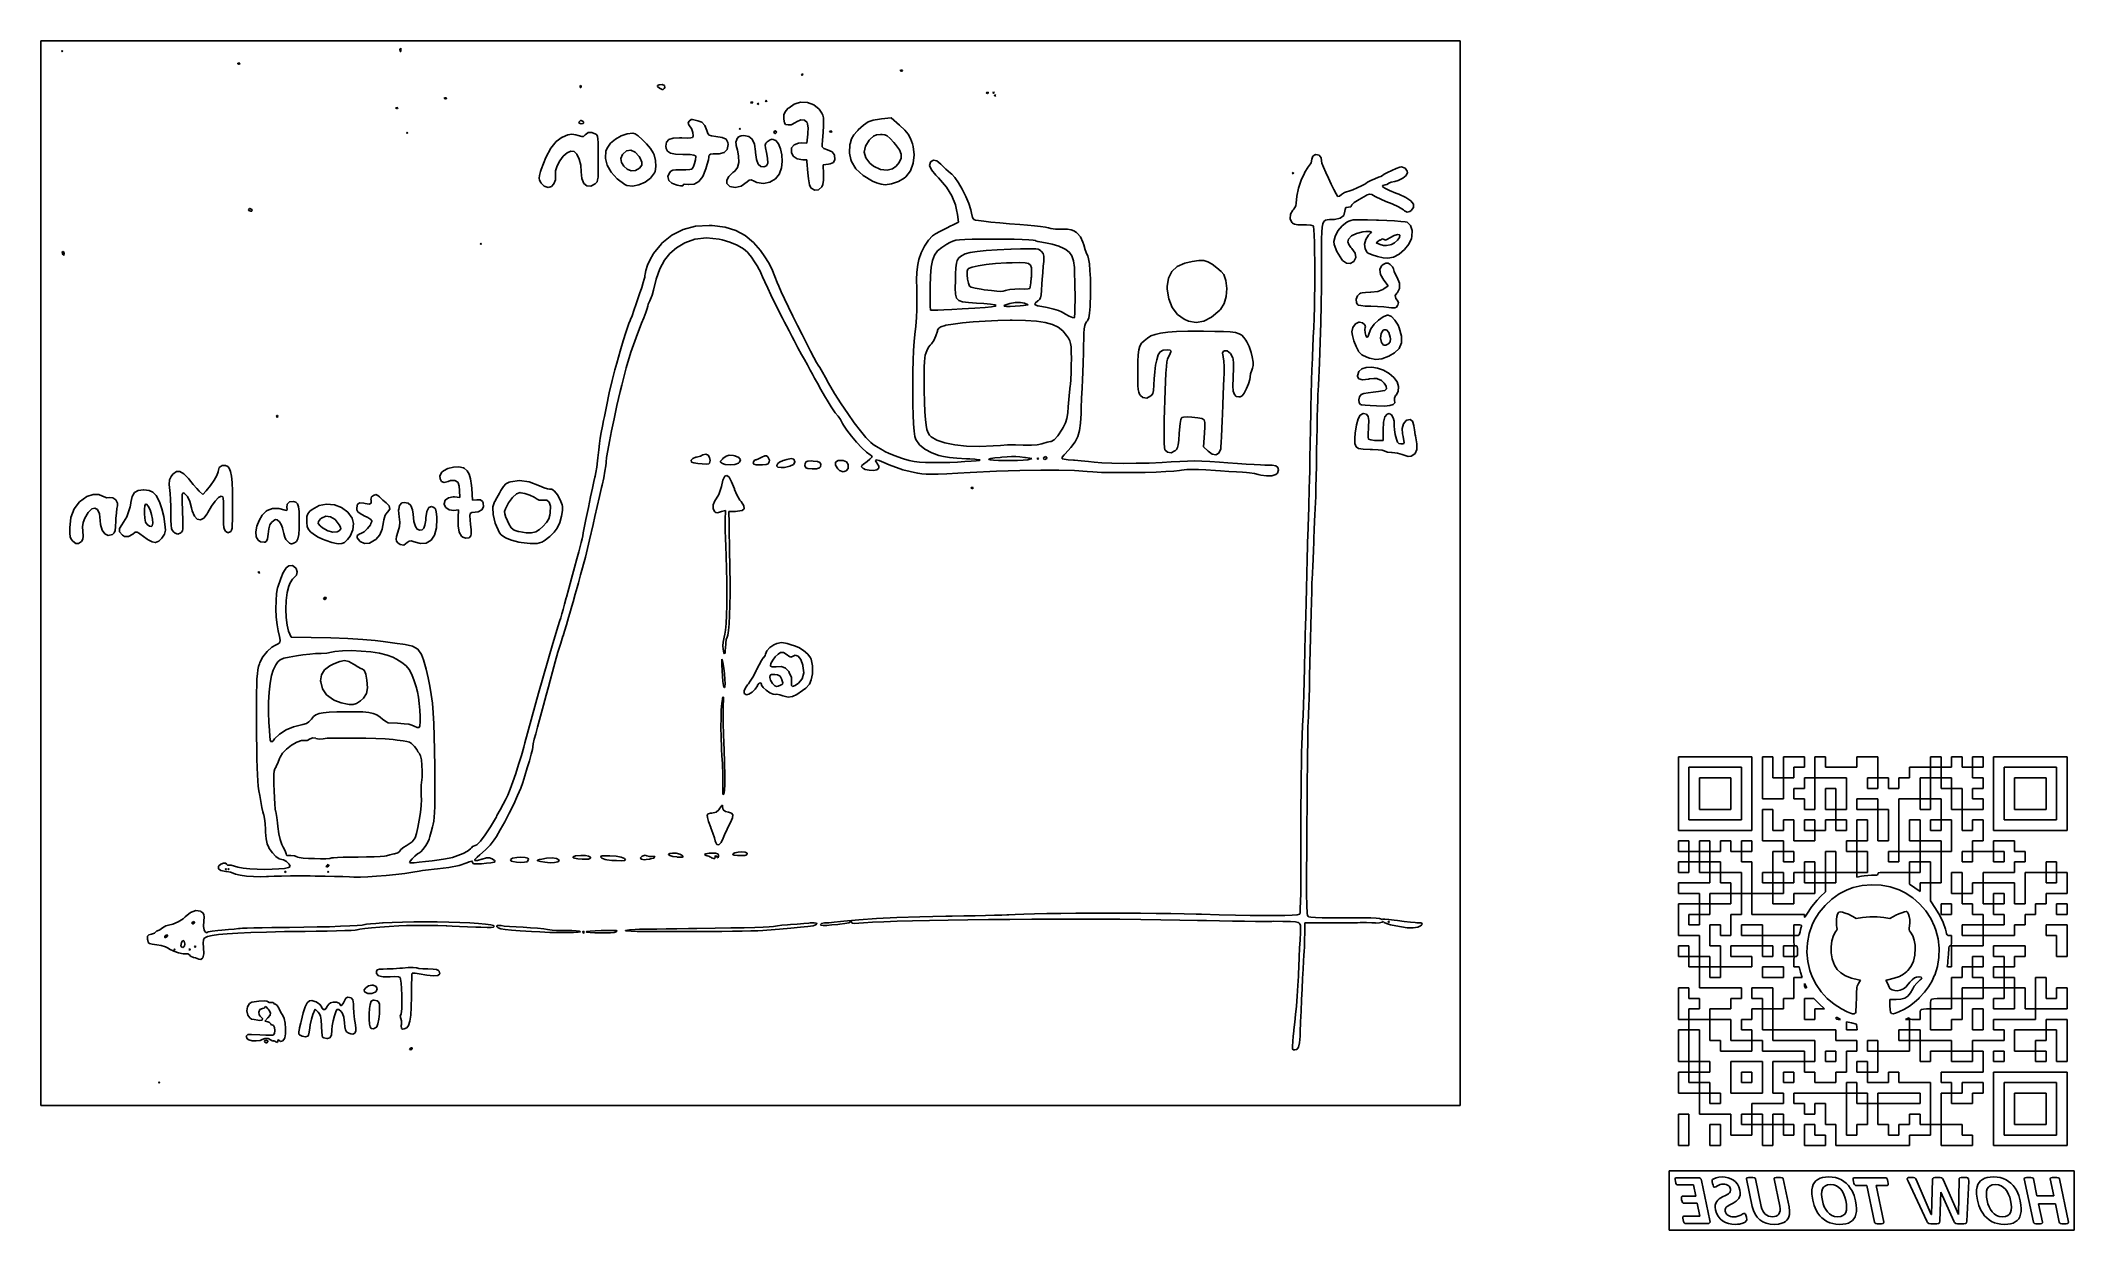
# Model space of a CAD drawing. Extents: x 10 to 96, y -67.8 to -17.5.
import ezdxf

# ---------------------------------------------------------------- set-up
doc = ezdxf.new("R2010")
doc.units = 0
doc.layers.add('BLACK', color=7, linetype='CONTINUOUS')

msp = doc.modelspace()

# ---------------------------------------------------------------- linework, layer by layer
at = {"layer": 'BLACK', "linetype": 'CONTINUOUS'}
for p, q in [((9.96582, -40), (9.96582, -17.474365)), ((9.96582, -17.474365), (40, -17.474365)), ((10.875058, -17.884988), (10.845728, -17.914318)), ((10.845728, -17.914318), (10.875058, -17.943649)), ((10.904388, -17.914318), (10.875058, -17.884988)), ((10.875058, -17.943649), (10.904388, -17.914318)), ((25.177481, -17.815329), (25.168108, -17.849251)), ((25.168108, -17.849251), (25.179714, -17.914318)), ((25.203528, -17.793109), (25.177481, -17.815329)), ((25.179714, -17.914318), (25.182112, -17.927761)), ((25.182112, -17.927761), (25.202136, -17.926853)), ((25.202136, -17.926853), (25.212921, -17.850769)), ((25.212921, -17.850769), (25.203528, -17.793109)), ((40, -17.474365), (70.03418, -17.474365)), ((70.03418, -17.474365), (70.03418, -17.850769)), ((70.03418, -17.850769), (70.03418, -18.432486)), ((18.315166, -18.432486), (18.305989, -18.45013)), ((18.305989, -18.45013), (18.354273, -18.471593)), ((18.384782, -18.425466), (18.315166, -18.432486)), ((18.354273, -18.471593), (18.385328, -18.46736)), ((18.39338, -18.432486), (18.384782, -18.425466)), ((18.385328, -18.46736), (18.39338, -18.432486)), ((42.199769, -18.882217), (42.170439, -18.911547)), ((42.170439, -18.911547), (42.199769, -18.940877)), ((42.2291, -18.911547), (42.199769, -18.882217)), ((42.199769, -18.940877), (42.2291, -18.911547)), ((46.354889, -18.725789), (46.345711, -18.743433)), ((46.345711, -18.743433), (46.393996, -18.764896)), ((46.424505, -18.718768), (46.354889, -18.725789)), ((46.393996, -18.764896), (46.42505, -18.760662)), ((46.433103, -18.725789), (46.424505, -18.718768)), ((46.42505, -18.760662), (46.433103, -18.725789)), ((70.03418, -18.432486), (70.03418, -18.725789)), ((70.03418, -18.725789), (70.03418, -18.911547)), ((70.03418, -18.911547), (70.03418, -19.455416)), ((32.804311, -19.371054), (32.797291, -19.379652)), ((32.797291, -19.379652), (32.804311, -19.449268)), ((32.839185, -19.379107), (32.804311, -19.371054)), ((32.804311, -19.449268), (32.821955, -19.458446)), ((32.821955, -19.458446), (32.843418, -19.410161)), ((32.843418, -19.410161), (32.839185, -19.379107)), ((36.067789, -19.368991), (36.067429, -19.407888)), ((36.067429, -19.407888), (36.070213, -19.410161)), ((36.142041, -19.335929), (36.067789, -19.368991)), ((36.070213, -19.410161), (36.157995, -19.481839)), ((36.26914, -19.323789), (36.142041, -19.335929)), ((36.157995, -19.481839), (36.205757, -19.515714)), ((36.205757, -19.515714), (36.293051, -19.548908)), ((36.360426, -19.372021), (36.26914, -19.323789)), ((36.293051, -19.548908), (36.357957, -19.504287)), ((36.357957, -19.504287), (36.383568, -19.455416)), ((36.383568, -19.455416), (36.360426, -19.372021)), ((49.99184, -19.664357), (49.982663, -19.682001)), ((49.982663, -19.682001), (50.030947, -19.703464)), ((50.061457, -19.657336), (49.99184, -19.664357)), ((50.030947, -19.703464), (50.062002, -19.69923)), ((50.070054, -19.664357), (50.061457, -19.657336)), ((50.062002, -19.69923), (50.070054, -19.664357)), ((50.275366, -19.664357), (50.265589, -19.674134)), ((50.265589, -19.674134), (50.29492, -19.703464)), ((50.29492, -19.644803), (50.275366, -19.664357)), ((50.32425, -19.674134), (50.29492, -19.644803)), ((50.29492, -19.703464), (50.32425, -19.674134)), ((50.35358, -19.762124), (50.32425, -19.791455)), ((50.32425, -19.791455), (50.35358, -19.820785)), ((50.38291, -19.791455), (50.35358, -19.762124)), ((50.35358, -19.820785), (50.38291, -19.791455)), ((70.03418, -19.455416), (70.03418, -19.674134)), ((70.03418, -19.674134), (70.03418, -19.791455)), ((70.03418, -19.791455), (70.03418, -19.898999)), ((25.002464, -20.309622), (24.993287, -20.327266)), ((24.993287, -20.327266), (25.041571, -20.348729)), ((25.07208, -20.302602), (25.002464, -20.309622)), ((25.041571, -20.348729), (25.072625, -20.344496)), ((25.080678, -20.309622), (25.07208, -20.302602)), ((25.072625, -20.344496), (25.080678, -20.309622)), ((27.055582, -19.898999), (27.046404, -19.916643)), ((27.046404, -19.916643), (27.094689, -19.938106)), ((27.125198, -19.891978), (27.055582, -19.898999)), ((27.094689, -19.938106), (27.125743, -19.933872)), ((27.133796, -19.898999), (27.125198, -19.891978)), ((27.125743, -19.933872), (27.133796, -19.898999)), ((40.019554, -20.07498), (40.010377, -20.092624)), ((40.010377, -20.092624), (40.058661, -20.114087)), ((40.08917, -20.06796), (40.019554, -20.07498)), ((40.058661, -20.114087), (40.089716, -20.109854)), ((40.097768, -20.07498), (40.08917, -20.06796)), ((40.089716, -20.109854), (40.097768, -20.07498)), ((40.322633, -20.114087), (40.293303, -20.143418)), ((40.293303, -20.143418), (40.322633, -20.172748)), ((40.351963, -20.143418), (40.322633, -20.114087)), ((40.322633, -20.172748), (40.351963, -20.143418)), ((40.674596, -19.996766), (40.645266, -20.026097)), ((40.645266, -20.026097), (40.674596, -20.055427)), ((40.703926, -20.026097), (40.674596, -19.996766)), ((40.674596, -20.055427), (40.703926, -20.026097)), ((41.421398, -20.616561), (41.419541, -20.78212)), ((41.471063, -20.489313), (41.421398, -20.616561)), ((41.590246, -20.347021), (41.471063, -20.489313)), ((41.601168, -20.335721), (41.590246, -20.347021)), ((41.637317, -20.309622), (41.601168, -20.335721)), ((41.847669, -20.157749), (41.637317, -20.309622)), ((41.896962, -20.143418), (41.847669, -20.157749)), ((42.128205, -20.076188), (41.896962, -20.143418)), ((42.416897, -20.087307), (42.128205, -20.076188)), ((42.687865, -20.187377), (42.416897, -20.087307)), ((42.915228, -20.372666), (42.687865, -20.187377)), ((43.029786, -20.541668), (42.915228, -20.372666)), ((43.066352, -20.628482), (43.029786, -20.541668)), ((43.089483, -20.733618), (43.066352, -20.628482)), ((70.03418, -19.898999), (70.03418, -20.026097)), ((70.03418, -20.026097), (70.03418, -20.07498)), ((70.03418, -20.07498), (70.03418, -25.503326)), ((25.481525, -21.345958), (25.452194, -21.375288)), ((25.452194, -21.375288), (25.481525, -21.404619)), ((25.510855, -21.375288), (25.481525, -21.345958)), ((25.481525, -21.404619), (25.510855, -21.375288)), ((32.277449, -21.462003), (32.051502, -21.551858)), ((32.450468, -21.430293), (32.277449, -21.462003)), ((32.616552, -21.451797), (32.450468, -21.430293)), ((32.711603, -21.481043), (32.616552, -21.451797)), ((32.86281, -21.526895), (32.711603, -21.481043)), ((32.812811, -20.85255), (32.740762, -20.920669)), ((32.740762, -20.920669), (32.750379, -20.966966)), ((32.750379, -20.966966), (32.843418, -20.993995)), ((32.843418, -20.847344), (32.812811, -20.85255)), ((32.931498, -20.893602), (32.843418, -20.847344)), ((32.843418, -20.993995), (32.918849, -20.979544)), ((32.918849, -20.979544), (32.946074, -20.920669)), ((32.946074, -20.920669), (32.931498, -20.893602)), ((33.00021, -21.471615), (32.945583, -21.524979)), ((33.011811, -21.453632), (33.00021, -21.471615)), ((33.115135, -21.375288), (33.011811, -21.453632)), ((33.12864, -21.365048), (33.115135, -21.375288)), ((33.291714, -21.354612), (33.12864, -21.365048)), ((33.456344, -21.424494), (33.291714, -21.354612)), ((33.496625, -21.464369), (33.456344, -21.424494)), ((33.525523, -21.527841), (33.496625, -21.464369)), ((34.535179, -21.497485), (34.286972, -21.638712)), ((34.789971, -21.409103), (34.535179, -21.497485)), ((35.020292, -21.389399), (34.789971, -21.409103)), ((35.120669, -21.411774), (35.020292, -21.389399)), ((35.2533, -21.49586), (35.120669, -21.411774)), ((35.4235, -21.648687), (35.2533, -21.49586)), ((37.389066, -20.920669), (37.366413, -20.967058)), ((37.366413, -20.967058), (37.389701, -21.03966)), ((37.410395, -20.876992), (37.389066, -20.920669)), ((37.389701, -21.03966), (37.415177, -21.061704)), ((37.490205, -20.815398), (37.410395, -20.876992)), ((37.415177, -21.061704), (37.505988, -21.194294)), ((37.545465, -20.812104), (37.490205, -20.815398)), ((37.505988, -21.194294), (37.571053, -21.360558)), ((37.661081, -20.839315), (37.545465, -20.812104)), ((37.571053, -21.360558), (37.584556, -21.499564)), ((37.584556, -21.499564), (37.579985, -21.51867)), ((37.783679, -20.862481), (37.661081, -20.839315)), ((37.951735, -20.92611), (37.783679, -20.862481)), ((38.070327, -21.064167), (37.951735, -20.92611)), ((38.153832, -21.280918), (38.070327, -21.064167)), ((38.194974, -21.402233), (38.153832, -21.280918)), ((38.252428, -21.468844), (38.194974, -21.402233)), ((38.360335, -21.502018), (38.252428, -21.468844)), ((38.540782, -21.52194), (38.360335, -21.502018)), ((39.615052, -21.498505), (39.502559, -21.541348)), ((39.560047, -21.169977), (39.530716, -21.199307)), ((39.530716, -21.199307), (39.560047, -21.228637)), ((39.589377, -21.199307), (39.560047, -21.169977)), ((39.560047, -21.228637), (39.589377, -21.199307)), ((39.730488, -21.492609), (39.615052, -21.498505)), ((39.933873, -21.52929), (39.730488, -21.492609)), ((41.041868, -21.289002), (40.997229, -21.345958)), ((40.997229, -21.345958), (40.998934, -21.359979)), ((40.998934, -21.359979), (41.05589, -21.404619)), ((41.05589, -21.287298), (41.041868, -21.289002)), ((41.112845, -21.331937), (41.05589, -21.287298)), ((41.05589, -21.404619), (41.069911, -21.402914)), ((41.069911, -21.402914), (41.11455, -21.345958)), ((41.11455, -21.345958), (41.112845, -21.331937)), ((41.419541, -20.78212), (41.420813, -20.798959)), ((41.420813, -20.798959), (41.4428, -20.946907)), ((41.4428, -20.946907), (41.493985, -21.016047)), ((41.493985, -21.016047), (41.598908, -21.041926)), ((41.598908, -21.041926), (41.732461, -21.030015)), ((41.732461, -21.030015), (41.914787, -20.93927)), ((41.914787, -20.93927), (41.954962, -20.909947)), ((41.954962, -20.909947), (42.136486, -20.829978)), ((42.136486, -20.829978), (42.295457, -20.83813)), ((42.295457, -20.83813), (42.40472, -20.93466)), ((42.428364, -21.429857), (42.38958, -21.808408)), ((42.40472, -20.93466), (42.424553, -20.993139)), ((42.424553, -20.993139), (42.441337, -21.177376)), ((42.432675, -21.345958), (42.428364, -21.429857)), ((42.44021, -21.199307), (42.432675, -21.345958)), ((42.441337, -21.177376), (42.44021, -21.199307)), ((43.048776, -21.702621), (43.078825, -21.34158)), ((43.078825, -21.34158), (43.095663, -21.071907)), ((43.099234, -20.87534), (43.089483, -20.733618)), ((43.095663, -21.071907), (43.099234, -20.87534)), ((43.363203, -21.306851), (43.354026, -21.324495)), ((43.354026, -21.324495), (43.40231, -21.345958)), ((43.432819, -21.299831), (43.363203, -21.306851)), ((43.40231, -21.345958), (43.433365, -21.341725)), ((43.441417, -21.306851), (43.432819, -21.299831)), ((43.433365, -21.341725), (43.441417, -21.306851)), ((44.382641, -21.451772), (44.283263, -21.626118)), ((44.513367, -21.306851), (44.382641, -21.451772)), ((44.546979, -21.269589), (44.513367, -21.306851)), ((44.565628, -21.251388), (44.546979, -21.269589)), ((44.793522, -21.045998), (44.565628, -21.251388)), ((44.991988, -20.914032), (44.793522, -21.045998)), ((45.202831, -20.835693), (44.991988, -20.914032)), ((45.467856, -20.791185), (45.202831, -20.835693)), ((45.215081, -21.519426), (45.343687, -21.460141)), ((45.343687, -21.460141), (45.507679, -21.442256)), ((45.556444, -20.782185), (45.467856, -20.791185)), ((45.507679, -21.442256), (45.584045, -21.441706)), ((45.959797, -20.744697), (45.556444, -20.782185)), ((45.584045, -21.441706), (45.69593, -21.456491)), ((45.69593, -21.456491), (45.795198, -21.506971)), ((45.795198, -21.506971), (45.911332, -21.611087)), ((46.308882, -21.0497), (45.959797, -20.744697)), ((46.530746, -21.25464), (46.308882, -21.0497)), ((46.680753, -21.429871), (46.530746, -21.25464)), ((46.783179, -21.612942), (46.680753, -21.429871)), ((31.549636, -22.024174), (31.339678, -22.417985)), ((31.77987, -21.739561), (31.549636, -22.024174)), ((32.032712, -21.560603), (31.77987, -21.739561)), ((31.935036, -22.554581), (32.081088, -22.365328)), ((32.051502, -21.551858), (32.032712, -21.560603)), ((32.081088, -22.365328), (32.241773, -22.22228)), ((32.241773, -22.22228), (32.400817, -22.147446)), ((32.400817, -22.147446), (32.541949, -22.162835)), ((32.541949, -22.162835), (32.542095, -22.162913)), ((32.542095, -22.162913), (32.657247, -22.281053)), ((32.657247, -22.281053), (32.753264, -22.484553)), ((32.945583, -21.524979), (32.86281, -21.526895)), ((33.544933, -21.632918), (33.525523, -21.527841)), ((33.55675, -21.79761), (33.544933, -21.632918)), ((33.562872, -22.039923), (33.55675, -21.79761)), ((33.565193, -22.377867), (33.562872, -22.039923)), ((33.887777, -22.143655), (33.864952, -22.436335)), ((33.934551, -22.016378), (33.887777, -22.143655)), ((34.07641, -21.816954), (33.934551, -22.016378)), ((34.286972, -21.638712), (34.07641, -21.816954)), ((34.521095, -22.461385), (34.591883, -22.287738)), ((34.591883, -22.287738), (34.597647, -22.280127)), ((34.597647, -22.280127), (34.762539, -22.140038)), ((34.762539, -22.140038), (34.944769, -22.109759)), ((34.944769, -22.109759), (35.127151, -22.187261)), ((35.127151, -22.187261), (35.292495, -22.370513)), ((35.292495, -22.370513), (35.341275, -22.45032)), ((35.604596, -21.840827), (35.4235, -21.648687)), ((35.769919, -22.042851), (35.604596, -21.840827)), ((35.892798, -22.225329), (35.769919, -22.042851)), ((35.933297, -22.308453), (35.892798, -22.225329)), ((35.991314, -22.546371), (35.933297, -22.308453)), ((36.451114, -21.766714), (36.421709, -21.932563)), ((36.421709, -21.932563), (36.430692, -22.033334)), ((36.430692, -22.033334), (36.489798, -22.154649)), ((36.548233, -21.658046), (36.451114, -21.766714)), ((36.489798, -22.154649), (36.617583, -22.231878)), ((36.726425, -21.599853), (36.548233, -21.658046)), ((36.617583, -22.231878), (36.829613, -22.272633)), ((36.999047, -21.585433), (36.726425, -21.599853)), ((36.829613, -22.272633), (37.141458, -22.284526)), ((37.106497, -21.588879), (36.999047, -21.585433)), ((37.337864, -21.596713), (37.106497, -21.588879)), ((37.141458, -22.284526), (37.234364, -22.285492)), ((37.234364, -22.285492), (37.452041, -22.296091)), ((37.477247, -21.590735), (37.337864, -21.596713)), ((37.452041, -22.296091), (37.611046, -22.315907)), ((37.549627, -21.566276), (37.477247, -21.590735)), ((37.579985, -21.51867), (37.549627, -21.566276)), ((37.611046, -22.315907), (37.682074, -22.341833)), ((37.682074, -22.341833), (37.692128, -22.380414)), ((38.240185, -22.404247), (38.240718, -22.374152)), ((38.240718, -22.374152), (38.255563, -22.315562)), ((38.255563, -22.315562), (38.310348, -22.282896)), ((38.310348, -22.282896), (38.43086, -22.26678)), ((38.43086, -22.26678), (38.642886, -22.257839)), ((38.807026, -21.566479), (38.540782, -21.52194)), ((38.642886, -22.257839), (38.681832, -22.25585)), ((38.681832, -22.25585), (38.896291, -22.202193)), ((38.972662, -21.64834), (38.807026, -21.566479)), ((38.896291, -22.202193), (39.021039, -22.075189)), ((39.050886, -21.776343), (38.972662, -21.64834)), ((39.021039, -22.075189), (39.061432, -21.869874)), ((39.061432, -21.869874), (39.050886, -21.776343)), ((39.4228, -21.660297), (39.389656, -21.77497)), ((39.389656, -21.77497), (39.395414, -21.869874)), ((39.395414, -21.869874), (39.397936, -21.911453)), ((39.397936, -21.911453), (39.449481, -22.112993)), ((39.429579, -21.645729), (39.4228, -21.660297)), ((39.502559, -21.541348), (39.429579, -21.645729)), ((39.449481, -22.112993), (39.50142, -22.342779)), ((39.50142, -22.342779), (39.513931, -22.623475)), ((40.078715, -21.645973), (39.933873, -21.52929)), ((40.171845, -21.852619), (40.078715, -21.645973)), ((40.220095, -22.159188), (40.171845, -21.852619)), ((40.223729, -22.211832), (40.220095, -22.159188)), ((40.260434, -22.503631), (40.223729, -22.211832)), ((40.653619, -21.816021), (40.628336, -21.8927)), ((40.628336, -21.8927), (40.638309, -22.010288)), ((40.638309, -22.010288), (40.681233, -22.204952)), ((40.710175, -21.750333), (40.653619, -21.816021)), ((40.681233, -22.204952), (40.728315, -22.447667)), ((40.833493, -21.665536), (40.710175, -21.750333)), ((40.929477, -21.639261), (40.833493, -21.665536)), ((41.073302, -21.693041), (40.929477, -21.639261)), ((41.192073, -21.838335), (41.073302, -21.693041)), ((41.280848, -22.051073), (41.192073, -21.838335)), ((41.334688, -22.307184), (41.280848, -22.051073)), ((41.348653, -22.5826), (41.334688, -22.307184)), ((41.744232, -22.013095), (41.735531, -22.207096)), ((41.735531, -22.207096), (41.80892, -22.364482)), ((41.849133, -21.875053), (41.744232, -22.013095)), ((41.80892, -22.364482), (41.976738, -22.479398)), ((42.037646, -21.805001), (41.849133, -21.875053)), ((42.16214, -21.799338), (42.037646, -21.805001)), ((42.38958, -21.808408), (42.16214, -21.799338)), ((43.033869, -21.867966), (43.048776, -21.702621)), ((43.044574, -21.963685), (43.033869, -21.867966)), ((43.116607, -22.030758), (43.044574, -21.963685)), ((43.270443, -22.092871), (43.116607, -22.030758)), ((43.458713, -22.181882), (43.270443, -22.092871)), ((43.548092, -22.293776), (43.458713, -22.181882)), ((43.554275, -22.314145), (43.548092, -22.293776)), ((43.578108, -22.507949), (43.554275, -22.314145)), ((44.215469, -21.858096), (44.189559, -22.2343)), ((44.189559, -22.2343), (44.257079, -22.507949)), ((44.218423, -21.8446), (44.215469, -21.858096)), ((44.283263, -21.626118), (44.218423, -21.8446)), ((44.821829, -22.185106), (44.871235, -21.932648)), ((44.883228, -22.431941), (44.821829, -22.185106)), ((44.871235, -21.932648), (45.033656, -21.688423)), ((45.033656, -21.688423), (45.075745, -21.64406)), ((45.075745, -21.64406), (45.215081, -21.519426)), ((45.911332, -21.611087), (46.073814, -21.786781)), ((46.073814, -21.786781), (46.142203, -21.86481)), ((46.142203, -21.86481), (46.307632, -22.08779)), ((46.307632, -22.08779), (46.384476, -22.274903)), ((46.384476, -22.274903), (46.378926, -22.449678)), ((46.862296, -21.841396), (46.783179, -21.612942)), ((46.89244, -21.952301), (46.862296, -21.841396)), ((46.937137, -22.308563), (46.89244, -21.952301)), ((46.895047, -22.65938), (46.937137, -22.308563)), ((63.807833, -22.35383), (63.767474, -22.489838)), ((63.886826, -22.308563), (63.807833, -22.35383)), ((63.905929, -22.297616), (63.886826, -22.308563)), ((63.926854, -22.294059), (63.905929, -22.297616)), ((64.072426, -22.318112), (63.926854, -22.294059)), ((64.152293, -22.437702), (64.072426, -22.318112)), ((31.071012, -23.177512), (31.05616, -23.290358)), ((31.122094, -23.003487), (31.071012, -23.177512)), ((31.147664, -22.924532), (31.122094, -23.003487)), ((31.339678, -22.417985), (31.147664, -22.924532)), ((31.747406, -23.179498), (31.751922, -22.983674)), ((31.758135, -23.222893), (31.747406, -23.179498)), ((31.751922, -22.983674), (31.81989, -22.768033)), ((31.755565, -23.368979), (31.758135, -23.222893)), ((31.81989, -22.768033), (31.935036, -22.554581)), ((32.753264, -22.484553), (32.819027, -22.741763)), ((32.819027, -22.741763), (32.843418, -23.021033)), ((32.843418, -23.021033), (32.843436, -23.028587)), ((32.843436, -23.028587), (32.874655, -23.311237)), ((33.553562, -23.250866), (33.562135, -23.07338)), ((33.562135, -23.07338), (33.565297, -22.816057)), ((33.56537, -22.460157), (33.565193, -22.377867)), ((33.565297, -22.816057), (33.56537, -22.460157)), ((33.864952, -22.436335), (33.870964, -22.460157)), ((33.870964, -22.460157), (33.941789, -22.740804)), ((33.941789, -22.740804), (34.110137, -23.0404)), ((34.110137, -23.0404), (34.361845, -23.318458)), ((34.544351, -22.634895), (34.521095, -22.461385)), ((34.639722, -22.790385), (34.544351, -22.634895)), ((34.785281, -22.90997), (34.639722, -22.790385)), ((34.9591, -22.975764), (34.785281, -22.90997)), ((35.139252, -22.969885), (34.9591, -22.975764)), ((35.303808, -22.874446), (35.139252, -22.969885)), ((35.30716, -22.871131), (35.303808, -22.874446)), ((35.400393, -22.746132), (35.30716, -22.871131)), ((35.341275, -22.45032), (35.412083, -22.616742)), ((35.412083, -22.616742), (35.400393, -22.746132)), ((35.775055, -23.287208), (35.943209, -23.065634)), ((35.943209, -23.065634), (35.96616, -23.011485)), ((35.96616, -23.011485), (36.002494, -22.797912)), ((36.002494, -22.797912), (35.991314, -22.546371)), ((36.572088, -23.062522), (36.514142, -23.222504)), ((36.514142, -23.222504), (36.54788, -23.386765)), ((36.631805, -22.990782), (36.572088, -23.062522)), ((36.71337, -22.951846), (36.631805, -22.990782)), ((36.849012, -22.937543), (36.71337, -22.951846)), ((37.057923, -22.939344), (36.849012, -22.937543)), ((37.269647, -22.938924), (37.057923, -22.939344)), ((37.437752, -22.927453), (37.269647, -22.938924)), ((37.523886, -22.908108), (37.437752, -22.927453)), ((37.583373, -22.824693), (37.523886, -22.908108)), ((37.59366, -22.797912), (37.583373, -22.824693)), ((37.640322, -22.676437), (37.59366, -22.797912)), ((37.681113, -22.512093), (37.640322, -22.676437)), ((37.692128, -22.380414), (37.681113, -22.512093)), ((37.824262, -23.43228), (37.985182, -23.22135)), ((37.985182, -23.22135), (38.118192, -22.901578)), ((38.118192, -22.901578), (38.176813, -22.705301)), ((38.176813, -22.705301), (38.222635, -22.520245)), ((38.222635, -22.520245), (38.240185, -22.404247)), ((39.090652, -23.214808), (39.004738, -23.379546)), ((39.263085, -23.046553), (39.090652, -23.214808)), ((39.345023, -22.988452), (39.263085, -23.046553)), ((39.460961, -22.845714), (39.345023, -22.988452)), ((39.513931, -22.623475), (39.460961, -22.845714)), ((40.332907, -22.693121), (40.260434, -22.503631)), ((40.447562, -22.79158), (40.332907, -22.693121)), ((40.565249, -22.812471), (40.447562, -22.79158)), ((40.67944, -22.77453), (40.565249, -22.812471)), ((40.733301, -22.655522), (40.67944, -22.77453)), ((40.728315, -22.447667), (40.733301, -22.655522)), ((41.05943, -23.324558), (41.230866, -23.107743)), ((41.230866, -23.107743), (41.237196, -23.095063)), ((41.237196, -23.095063), (41.317802, -22.853249)), ((41.317802, -22.853249), (41.348653, -22.5826)), ((41.976738, -22.479398), (42.224294, -22.519168)), ((42.224294, -22.519168), (42.389949, -22.519168)), ((42.389949, -22.519168), (42.394854, -22.5826)), ((42.394854, -22.5826), (42.431908, -23.061778)), ((42.431908, -23.061778), (42.45869, -23.326074)), ((43.079677, -22.72448), (43.313751, -22.69515)), ((43.099786, -23.122426), (43.079677, -22.72448)), ((43.101956, -23.382395), (43.099786, -23.122426)), ((43.313751, -22.69515), (43.373184, -22.685862)), ((43.373184, -22.685862), (43.521808, -22.625418)), ((43.521808, -22.625418), (43.578108, -22.507949)), ((44.257079, -22.507949), (44.275732, -22.583547)), ((44.275732, -22.583547), (44.470877, -22.90072)), ((44.470877, -22.90072), (44.771883, -23.180703)), ((44.771883, -23.180703), (45.175636, -23.418381)), ((45.053225, -22.659299), (44.883228, -22.431941)), ((45.207945, -22.781606), (45.053225, -22.659299)), ((45.503573, -22.925912), (45.207945, -22.781606)), ((45.783143, -22.960049), (45.503573, -22.925912)), ((46.018536, -22.893077), (45.783143, -22.960049)), ((46.176996, -22.777384), (46.018536, -22.893077)), ((46.297173, -22.635644), (46.176996, -22.777384)), ((46.378926, -22.449678), (46.297173, -22.635644)), ((46.507925, -23.293325), (46.583545, -23.229448)), ((46.583545, -23.229448), (46.774429, -22.975945)), ((46.774429, -22.975945), (46.895047, -22.65938)), ((47.619827, -22.615158), (47.587768, -22.756463)), ((47.587768, -22.756463), (47.665389, -22.939205)), ((47.628203, -22.604344), (47.619827, -22.615158)), ((47.747755, -22.526657), (47.628203, -22.604344)), ((47.665389, -22.939205), (47.852652, -23.163292)), ((47.892024, -22.55719), (47.747755, -22.526657)), ((47.852652, -23.163292), (47.966854, -23.281594)), ((48.066325, -22.697444), (47.892024, -22.55719)), ((48.105576, -22.739145), (48.066325, -22.697444)), ((48.278144, -22.912428), (48.105576, -22.739145)), ((48.467892, -23.079879), (48.278144, -22.912428)), ((48.52404, -23.124198), (48.467892, -23.079879)), ((48.654902, -23.262587), (48.52404, -23.124198)), ((62.965589, -23.047113), (62.936259, -23.076443)), ((62.936259, -23.076443), (62.965589, -23.105773)), ((62.99492, -23.076443), (62.965589, -23.047113)), ((62.965589, -23.105773), (62.99492, -23.076443)), ((63.448755, -23.076443), (63.314088, -23.373808)), ((63.45596, -23.060533), (63.448755, -23.076443)), ((63.611483, -22.817769), (63.45596, -23.060533)), ((63.641208, -22.78314), (63.611483, -22.817769)), ((63.727542, -22.636317), (63.641208, -22.78314)), ((63.767474, -22.489838), (63.727542, -22.636317)), ((64.167231, -22.559775), (64.152293, -22.437702)), ((64.191732, -22.653359), (64.167231, -22.559775)), ((64.256859, -22.823529), (64.191732, -22.653359)), ((64.351037, -23.045324), (64.256859, -22.823529)), ((64.462688, -23.293785), (64.351037, -23.045324)), ((66.67576, -23.224129), (66.578138, -23.256308)), ((66.685004, -23.223094), (66.67576, -23.224129)), ((66.756093, -23.184608), (66.685004, -23.223094)), ((66.758969, -23.179099), (66.756093, -23.184608)), ((66.823589, -23.126548), (66.758969, -23.179099)), ((66.963122, -23.049223), (66.823589, -23.126548)), ((67.142494, -22.963176), (66.963122, -23.049223)), ((67.32663, -22.884462), (67.142494, -22.963176)), ((67.480455, -22.829133), (67.32663, -22.884462)), ((67.560007, -22.812471), (67.480455, -22.829133)), ((67.7076, -22.863081), (67.560007, -22.812471)), ((67.613242, -23.29831), (67.752072, -23.178778)), ((67.795465, -22.988965), (67.7076, -22.863081)), ((67.752072, -23.178778), (67.805081, -23.054587)), ((67.805081, -23.054587), (67.795465, -22.988965)), ((31.05616, -23.290358), (31.076391, -23.379348)), ((31.076391, -23.379348), (31.13056, -23.481806)), ((31.13056, -23.481806), (31.144122, -23.503632)), ((31.144122, -23.503632), (31.279089, -23.634412)), ((31.279089, -23.634412), (31.439868, -23.687509)), ((31.439868, -23.687509), (31.588101, -23.648914)), ((31.588101, -23.648914), (31.689629, -23.532074)), ((31.689629, -23.532074), (31.755565, -23.368979)), ((32.874655, -23.311237), (32.958924, -23.510521)), ((32.958924, -23.510521), (33.086575, -23.618172)), ((33.086575, -23.618172), (33.247939, -23.625921)), ((33.247939, -23.625921), (33.433348, -23.5255)), ((33.433348, -23.5255), (33.472151, -23.49172)), ((33.472151, -23.49172), (33.510893, -23.441295)), ((33.510893, -23.441295), (33.537255, -23.367258)), ((33.537255, -23.367258), (33.553562, -23.250866)), ((34.361845, -23.318458), (34.688762, -23.558314)), ((34.688762, -23.558314), (34.775271, -23.598142)), ((34.775271, -23.598142), (35.01618, -23.629536)), ((35.01618, -23.629536), (35.282485, -23.580571)), ((35.282485, -23.580571), (35.545128, -23.462657)), ((35.545128, -23.462657), (35.775055, -23.287208)), ((36.54788, -23.386765), (36.675958, -23.505712)), ((36.675958, -23.505712), (36.746176, -23.536578)), ((36.746176, -23.536578), (36.900753, -23.586317)), ((36.900753, -23.586317), (37.043097, -23.613943)), ((37.043097, -23.613943), (37.140257, -23.614251)), ((37.140257, -23.614251), (37.15928, -23.582038)), ((37.153557, -23.561321), (37.211644, -23.539797)), ((37.15928, -23.582038), (37.153557, -23.561321)), ((37.211644, -23.539797), (37.374564, -23.552761)), ((37.374564, -23.552761), (37.387995, -23.554497)), ((37.387995, -23.554497), (37.627758, -23.541089)), ((37.627758, -23.541089), (37.824262, -23.43228)), ((39.004738, -23.379546), (39.011285, -23.524063)), ((39.011285, -23.524063), (39.116236, -23.631654)), ((39.116236, -23.631654), (39.132276, -23.63991)), ((39.132276, -23.63991), (39.361074, -23.69119)), ((39.361074, -23.69119), (39.604462, -23.626227)), ((39.604462, -23.626227), (39.862028, -23.445123)), ((39.862028, -23.445123), (39.954405, -23.373919)), ((39.954405, -23.373919), (40.038629, -23.366868)), ((40.038629, -23.366868), (40.167083, -23.423804)), ((40.167083, -23.423804), (40.269822, -23.468095)), ((40.269822, -23.468095), (40.55003, -23.513314)), ((40.55003, -23.513314), (40.822859, -23.462609)), ((40.822859, -23.462609), (41.05943, -23.324558)), ((42.45869, -23.326074), (42.505738, -23.574506)), ((42.505738, -23.574506), (42.565887, -23.707043)), ((42.565887, -23.707043), (42.577726, -23.719593)), ((42.577726, -23.719593), (42.728894, -23.801884)), ((42.728894, -23.801884), (42.890573, -23.78255)), ((42.890573, -23.78255), (43.025108, -23.665036)), ((43.025108, -23.665036), (43.074065, -23.559197)), ((43.074065, -23.559197), (43.101956, -23.382395)), ((45.175636, -23.418381), (45.332753, -23.483924)), ((45.332753, -23.483924), (45.541828, -23.548517)), ((45.541828, -23.548517), (45.701102, -23.572483)), ((45.701102, -23.572483), (45.705127, -23.572418)), ((45.705127, -23.572418), (45.975679, -23.530943)), ((45.975679, -23.530943), (46.264793, -23.430468)), ((46.264793, -23.430468), (46.507925, -23.293325)), ((47.966854, -23.281594), (48.294548, -23.669124)), ((48.294548, -23.669124), (48.528968, -24.041908)), ((48.528968, -24.041908), (48.682291, -24.422183)), ((48.806791, -23.484045), (48.654902, -23.262587)), ((48.965108, -23.75986), (48.806791, -23.484045)), ((49.115255, -24.061322), (48.965108, -23.75986)), ((49.242633, -24.359717), (49.115255, -24.061322)), ((63.125369, -24.054418), (63.10556, -24.343015)), ((63.199385, -23.718226), (63.125369, -24.054418)), ((63.314088, -23.373808), (63.199385, -23.718226)), ((64.580236, -23.543954), (64.462688, -23.293785)), ((64.692104, -23.770871), (64.580236, -23.543954)), ((64.786715, -23.949576), (64.692104, -23.770871)), ((64.852492, -24.055112), (64.786715, -23.949576)), ((64.868357, -24.071386), (64.852492, -24.055112)), ((64.937152, -24.054745), (64.868357, -24.071386)), ((65.019959, -23.984298), (64.937152, -24.054745)), ((65.13793, -23.895881), (65.019959, -23.984298)), ((65.231811, -23.86836), (65.13793, -23.895881)), ((65.33051, -23.844368), (65.231811, -23.86836)), ((65.494905, -23.783444), (65.33051, -23.844368)), ((65.687032, -23.702167), (65.494905, -23.783444)), ((65.868931, -23.617113), (65.687032, -23.702167)), ((65.761469, -24.190555), (66.064561, -24.020234)), ((66.002637, -23.544862), (65.868931, -23.617113)), ((66.045266, -23.513129), (66.002637, -23.544862)), ((66.117887, -23.466863), (66.045266, -23.513129)), ((66.064561, -24.020234), (66.100649, -24.001395)), ((66.100649, -24.001395), (66.204418, -23.964768)), ((66.258224, -23.396252), (66.117887, -23.466863)), ((66.204418, -23.964768), (66.302417, -23.983273)), ((66.4253, -23.319875), (66.258224, -23.396252)), ((66.302417, -23.983273), (66.445854, -24.0626)), ((66.578138, -23.256308), (66.4253, -23.319875)), ((66.445854, -24.0626), (66.469871, -24.07689)), ((66.469871, -24.07689), (66.6826, -24.186446)), ((66.749192, -23.623805), (66.769564, -23.596064)), ((66.77818, -23.672124), (66.749192, -23.623805)), ((66.769564, -23.596064), (66.863051, -23.575057)), ((66.874028, -23.733568), (66.77818, -23.672124)), ((66.863051, -23.575057), (66.930216, -23.566416)), ((67.050063, -23.81476), (66.874028, -23.733568)), ((66.930216, -23.566416), (67.01001, -23.521501)), ((67.01001, -23.521501), (67.021381, -23.50996)), ((67.021381, -23.50996), (67.120364, -23.465885)), ((67.319612, -23.922323), (67.050063, -23.81476)), ((67.120364, -23.465885), (67.275717, -23.428646)), ((67.275717, -23.428646), (67.418893, -23.391773)), ((67.447297, -23.970726), (67.319612, -23.922323)), ((67.418893, -23.391773), (67.613242, -23.29831)), ((67.746214, -24.106743), (67.447297, -23.970726)), ((18.806999, -24.573965), (18.764896, -24.630946)), ((18.764896, -24.630946), (18.776089, -24.65898)), ((18.776089, -24.65898), (18.856349, -24.689607)), ((18.820095, -24.572286), (18.806999, -24.573965)), ((18.899541, -24.614926), (18.820095, -24.572286)), ((18.856349, -24.689607), (18.898249, -24.681166)), ((18.898249, -24.681166), (18.911548, -24.630946)), ((18.911548, -24.630946), (18.899541, -24.614926)), ((48.682291, -24.422183), (48.72527, -24.630946)), ((48.72527, -24.630946), (48.7667, -24.832187)), ((48.7667, -24.832187), (48.807584, -25.159414)), ((49.332641, -24.626335), (49.242633, -24.359717)), ((49.365708, -24.7795), (49.332641, -24.626335)), ((49.402999, -24.955331), (49.365708, -24.7795)), ((49.463025, -25.044066), (49.402999, -24.955331)), ((62.85866, -24.821357), (62.842251, -25.008277)), ((62.954117, -24.644458), (62.85866, -24.821357)), ((62.998468, -24.598405), (62.954117, -24.644458)), ((63.08443, -24.461883), (62.998468, -24.598405)), ((63.10556, -24.343015), (63.08443, -24.461883)), ((64.966625, -24.984244), (65.114703, -24.865091)), ((65.114703, -24.865091), (65.165358, -24.686281)), ((65.165358, -24.686281), (65.168488, -24.615106)), ((65.168488, -24.615106), (65.206491, -24.533068)), ((65.206491, -24.533068), (65.31201, -24.513625)), ((65.31201, -24.513625), (65.405746, -24.497811)), ((65.405746, -24.497811), (65.443996, -24.451465)), ((65.443996, -24.451465), (65.454842, -24.417278)), ((65.454842, -24.417278), (65.556907, -24.323822)), ((65.556907, -24.323822), (65.761469, -24.190555)), ((66.6826, -24.186446), (66.895474, -24.274692)), ((66.895474, -24.274692), (67.1595, -24.373036)), ((67.1595, -24.373036), (67.430196, -24.50048)), ((67.430196, -24.50048), (67.636439, -24.63747)), ((67.636439, -24.63747), (67.688418, -24.676447)), ((67.688418, -24.676447), (67.801699, -24.72569)), ((67.952958, -24.251679), (67.746214, -24.106743)), ((67.801699, -24.72569), (67.908175, -24.697221)), ((67.908175, -24.697221), (67.969058, -24.65946)), ((68.06242, -24.39748), (67.952958, -24.251679)), ((67.969058, -24.65946), (68.069489, -24.536092)), ((68.069489, -24.536092), (68.06242, -24.39748)), ((36.673724, -25.70442), (36.255236, -26.044219)), ((37.151284, -25.46286), (36.673724, -25.70442)), ((37.680569, -25.323045), (37.151284, -25.46286)), ((38.254231, -25.288481), (37.680569, -25.323045)), ((38.383808, -25.295216), (38.254231, -25.288481)), ((38.92798, -25.366599), (38.383808, -25.295216)), ((39.38829, -25.503023), (38.92798, -25.366599)), ((39.784641, -25.714786), (39.38829, -25.503023)), ((40.136938, -26.012186), (39.784641, -25.714786)), ((47.708556, -25.728968), (47.534182, -25.919211)), ((47.838493, -25.64081), (47.708556, -25.728968)), ((48.015395, -25.555289), (47.838493, -25.64081)), ((48.153811, -25.48097), (48.015395, -25.555289)), ((48.299087, -25.40321), (48.153811, -25.48097)), ((48.487524, -25.309523), (48.299087, -25.40321)), ((48.554023, -25.27795), (48.487524, -25.309523)), ((48.807584, -25.159414), (48.554023, -25.27795)), ((49.525767, -25.070104), (49.463025, -25.044066)), ((49.652342, -25.08939), (49.525767, -25.070104)), ((49.877796, -25.115458), (49.652342, -25.08939)), ((50.183995, -25.146594), (49.877796, -25.115458)), ((50.552805, -25.181083), (50.183995, -25.146594)), ((50.966092, -25.217212), (50.552805, -25.181083)), ((51.405722, -25.253267), (50.966092, -25.217212)), ((51.723087, -25.277818), (51.405722, -25.253267)), ((52.022534, -25.303963), (51.723087, -25.277818)), ((52.286218, -25.333641), (52.022534, -25.303963)), ((52.488585, -25.363506), (52.286218, -25.333641)), ((52.60408, -25.39021), (52.488585, -25.363506)), ((52.613804, -25.394493), (52.60408, -25.39021)), ((52.722299, -25.422162), (52.613804, -25.394493)), ((52.910621, -25.442588), (52.722299, -25.422162)), ((53.141329, -25.45197), (52.910621, -25.442588)), ((53.182309, -25.452194), (53.141329, -25.45197)), ((53.422867, -25.456164), (53.182309, -25.452194)), ((53.582169, -25.474024), (53.422867, -25.456164)), ((53.696173, -25.514695), (53.582169, -25.474024)), ((53.800838, -25.5871), (53.696173, -25.514695)), ((53.832471, -25.61351), (53.800838, -25.5871)), ((53.976185, -25.777093), (53.832471, -25.61351)), ((54.076201, -26.000364), (53.976185, -25.777093)), ((62.842251, -25.008277), (62.91129, -25.16371)), ((62.91129, -25.16371), (62.939326, -25.191768)), ((62.939326, -25.191768), (63.028965, -25.243467)), ((63.028965, -25.243467), (63.165322, -25.264596)), ((63.165322, -25.264596), (63.383147, -25.262426)), ((63.383147, -25.262426), (63.54006, -25.261101)), ((63.54006, -25.261101), (63.721442, -25.277801)), ((63.721442, -25.277801), (63.81805, -25.313312)), ((63.81805, -25.313312), (63.828943, -25.341363)), ((63.828943, -25.341363), (63.846665, -25.475832)), ((63.846665, -25.475832), (63.861169, -25.705093)), ((63.861169, -25.705093), (63.872435, -26.014543)), ((64.172526, -25.860191), (64.18254, -25.576268)), ((64.18254, -25.576268), (64.201118, -25.367156)), ((64.201118, -25.367156), (64.230878, -25.221425)), ((64.230878, -25.221425), (64.274438, -25.127644)), ((64.274438, -25.127644), (64.334416, -25.074385)), ((64.334416, -25.074385), (64.413428, -25.050217)), ((64.413428, -25.050217), (64.514092, -25.04371)), ((64.514092, -25.04371), (64.639027, -25.043436)), ((64.639027, -25.043436), (64.726959, -25.039779)), ((64.742998, -25.759477), (64.696074, -25.974537)), ((64.726959, -25.039779), (64.966625, -24.984244)), ((64.866695, -25.525659), (64.742998, -25.759477)), ((65.041555, -25.311611), (64.866695, -25.525659)), ((65.239297, -25.157353), (65.041555, -25.311611)), ((65.322888, -25.113545), (65.239297, -25.157353)), ((65.313304, -25.873329), (65.441163, -25.734262)), ((65.406976, -25.082011), (65.322888, -25.113545)), ((65.510377, -25.061481), (65.406976, -25.082011)), ((65.441163, -25.734262), (65.648842, -25.627052)), ((65.651909, -25.050688), (65.510377, -25.061481)), ((65.648842, -25.627052), (65.914906, -25.566017)), ((65.85039, -25.048364), (65.651909, -25.050688)), ((66.124636, -25.05324), (65.85039, -25.048364)), ((65.914906, -25.566017), (66.053678, -25.551952)), ((66.155262, -25.696758), (66.04443, -25.879747)), ((66.053678, -25.551952), (66.224889, -25.546309)), ((66.493465, -25.064049), (66.124636, -25.05324)), ((66.245479, -25.6167), (66.155262, -25.696758)), ((66.224889, -25.546309), (66.28756, -25.567698)), ((66.28756, -25.567698), (66.245479, -25.6167)), ((66.582004, -25.066868), (66.493465, -25.064049)), ((66.938265, -25.080911), (66.582004, -25.066868)), ((67.258701, -25.098504), (66.938265, -25.080911)), ((66.967499, -25.876378), (67.069661, -25.8101)), ((67.069661, -25.8101), (67.243934, -25.722379)), ((67.243934, -25.722379), (67.390151, -25.676744)), ((67.52305, -25.118139), (67.258701, -25.098504)), ((67.471317, -25.797717), (67.389768, -25.913221)), ((67.390151, -25.676744), (67.474389, -25.685942)), ((67.486687, -25.704983), (67.471317, -25.797717)), ((67.474389, -25.685942), (67.486687, -25.704983)), ((67.711049, -25.138303), (67.52305, -25.118139)), ((67.802438, -25.157489), (67.711049, -25.138303)), ((67.803167, -25.157867), (67.802438, -25.157489)), ((67.94173, -25.294559), (67.803167, -25.157867)), ((68.00915, -25.503326), (67.94173, -25.294559)), ((67.979936, -25.837512), (67.998666, -25.758163)), ((67.998666, -25.758163), (68.00915, -25.503326)), ((70.03418, -25.503326), (70.03418, -27.955314)), ((10.906229, -26.390762), (10.881956, -26.403218)), ((10.881956, -26.403218), (10.883175, -26.478752)), ((10.883175, -26.478752), (10.90217, -26.520873)), ((10.90217, -26.520873), (10.939995, -26.566743)), ((10.956648, -26.438302), (10.906229, -26.390762)), ((10.939995, -26.566743), (10.950498, -26.557018)), ((10.950498, -26.557018), (10.963049, -26.478752)), ((10.963049, -26.478752), (10.956648, -26.438302)), ((28.590532, -26.038799), (28.561201, -26.068129)), ((28.561201, -26.068129), (28.590532, -26.097459)), ((28.619862, -26.068129), (28.590532, -26.038799)), ((28.590532, -26.097459), (28.619862, -26.068129)), ((35.887845, -26.502428), (35.760152, -26.72899)), ((35.903168, -26.478752), (35.887845, -26.502428)), ((36.235864, -26.068129), (35.903168, -26.478752)), ((36.255236, -26.044219), (36.235864, -26.068129)), ((36.362621, -26.76411), (36.592197, -26.475369)), ((36.592197, -26.475369), (36.87474, -26.237706)), ((36.87474, -26.237706), (37.221523, -26.034126)), ((37.221523, -26.034126), (37.650263, -25.879347)), ((37.650263, -25.879347), (38.137342, -25.823257)), ((38.137342, -25.823257), (38.677107, -25.870309)), ((38.677107, -25.870309), (38.813065, -25.898513)), ((38.813065, -25.898513), (39.134897, -25.996278)), ((39.134897, -25.996278), (39.44335, -26.127352)), ((39.44335, -26.127352), (39.704064, -26.275894)), ((39.704064, -26.275894), (39.882679, -26.426067)), ((39.882679, -26.426067), (39.926195, -26.478353)), ((39.926195, -26.478353), (40.049529, -26.641047)), ((40.049529, -26.641047), (40.178786, -26.826651)), ((40.425214, -26.351435), (40.136938, -26.012186)), ((40.614873, -26.616787), (40.425214, -26.351435)), ((40.767583, -26.864288), (40.614873, -26.616787)), ((47.222497, -26.452691), (47.123678, -26.736905)), ((47.365747, -26.170289), (47.222497, -26.452691)), ((47.534182, -25.919211), (47.365747, -26.170289)), ((47.708901, -26.773507), (47.797363, -26.551043)), ((47.797363, -26.551043), (47.924408, -26.37305)), ((47.924408, -26.37305), (48.096777, -26.221942)), ((48.096777, -26.221942), (48.321208, -26.08014)), ((48.321208, -26.08014), (48.440135, -26.014726)), ((48.440135, -26.014726), (48.566184, -25.956823)), ((48.566184, -25.956823), (48.695168, -25.919573)), ((48.695168, -25.919573), (48.855682, -25.897525)), ((48.819874, -26.665537), (48.748637, -26.777439)), ((48.929472, -26.573214), (48.819874, -26.665537)), ((48.855682, -25.897525), (49.076322, -25.885228)), ((49.088674, -26.498113), (48.929472, -26.573214)), ((49.076322, -25.885228), (49.385682, -25.877232)), ((49.308721, -26.437876), (49.088674, -26.498113)), ((49.600856, -26.390145), (49.308721, -26.437876)), ((49.385682, -25.877232), (49.403606, -25.876858)), ((49.403606, -25.876858), (49.868213, -25.869827)), ((49.976322, -26.352561), (49.600856, -26.390145)), ((49.868213, -25.869827), (50.326753, -25.867591)), ((50.446361, -26.322769), (49.976322, -26.352561)), ((50.326753, -25.867591), (50.763339, -25.869805)), ((51.022216, -26.298408), (50.446361, -26.322769)), ((50.763339, -25.869805), (51.162078, -25.876122)), ((51.034832, -26.297962), (51.022216, -26.298408)), ((51.429196, -26.284446), (51.034832, -26.297962)), ((51.162078, -25.876122), (51.507081, -25.886196)), ((51.723362, -26.27642), (51.429196, -26.284446)), ((51.507081, -25.886196), (51.782458, -25.899682)), ((51.934374, -26.275081), (51.723362, -26.27642)), ((51.782458, -25.899682), (51.972318, -25.916232)), ((52.079277, -26.281629), (51.934374, -26.275081)), ((51.972318, -25.916232), (52.060771, -25.935502)), ((52.060771, -25.935502), (52.064943, -25.937835)), ((52.064943, -25.937835), (52.161704, -25.967609)), ((52.175114, -26.297263), (52.079277, -26.281629)), ((52.161704, -25.967609), (52.336408, -26.005161)), ((52.23893, -26.32318), (52.175114, -26.297263)), ((52.28777, -26.36058), (52.23893, -26.32318)), ((52.316001, -26.388056), (52.28777, -26.36058)), ((52.393659, -26.485033), (52.316001, -26.388056)), ((52.336408, -26.005161), (52.554375, -26.042944)), ((52.42464, -26.597081), (52.393659, -26.485033)), ((52.419028, -26.768944), (52.42464, -26.597081)), ((52.554375, -26.042944), (52.769564, -26.087037)), ((52.769564, -26.087037), (53.048547, -26.170382)), ((53.048547, -26.170382), (53.272749, -26.265856)), ((53.272749, -26.265856), (53.350423, -26.310771)), ((53.350423, -26.310771), (53.503334, -26.431271)), ((53.503334, -26.431271), (53.609082, -26.583323)), ((53.609082, -26.583323), (53.675832, -26.788145)), ((54.108547, -26.113662), (54.076201, -26.000364)), ((54.169936, -26.322416), (54.108547, -26.113662)), ((54.236426, -26.501626), (54.169936, -26.322416)), ((54.276551, -26.582946), (54.236426, -26.501626)), ((54.314912, -26.703282), (54.276551, -26.582946)), ((63.872435, -26.014543), (63.880442, -26.389576)), ((63.880442, -26.389576), (63.885169, -26.81559)), ((64.167721, -26.698189), (64.168459, -26.230355)), ((64.168459, -26.230355), (64.172526, -25.860191)), ((64.696074, -25.974537), (64.70934, -26.102716)), ((64.70934, -26.102716), (64.816038, -26.394183)), ((64.816038, -26.394183), (65.028618, -26.72806)), ((65.282679, -25.988341), (65.313304, -25.873329)), ((65.321614, -26.093897), (65.282679, -25.988341)), ((65.418907, -26.230051), (65.321614, -26.093897)), ((65.458661, -26.273441), (65.418907, -26.230051)), ((65.599519, -26.4687), (65.458661, -26.273441)), ((65.53756, -26.811431), (65.624536, -26.648763)), ((65.624536, -26.648763), (65.599519, -26.4687)), ((66.04443, -25.879747), (65.994809, -26.088376)), ((65.994809, -26.088376), (66.012778, -26.285601)), ((66.012778, -26.285601), (66.104714, -26.434377)), ((66.104714, -26.434377), (66.144819, -26.462367)), ((66.144819, -26.462367), (66.312295, -26.537825)), ((66.312295, -26.537825), (66.536855, -26.607588)), ((66.486582, -26.031069), (66.631604, -25.921679)), ((66.651036, -26.093594), (66.486582, -26.031069)), ((66.536855, -26.607588), (66.775379, -26.659543)), ((66.631604, -25.921679), (66.649053, -25.908787)), ((66.649053, -25.908787), (66.758558, -25.851859)), ((66.796083, -26.139575), (66.651036, -26.093594)), ((66.758558, -25.851859), (66.819899, -25.881549)), ((66.775379, -26.659543), (66.984749, -26.681579)), ((66.919634, -26.144065), (66.796083, -26.139575)), ((66.819899, -25.881549), (66.872869, -25.920009)), ((66.872869, -25.920009), (66.967499, -25.876378)), ((67.080227, -26.106841), (66.919634, -26.144065)), ((66.984749, -26.681579), (67.212927, -26.634565)), ((67.130485, -26.091767), (67.080227, -26.106841)), ((67.267629, -26.021302), (67.130485, -26.091767)), ((67.212927, -26.634565), (67.45518, -26.50242)), ((67.389768, -25.913221), (67.267629, -26.021302)), ((67.45518, -26.50242), (67.682812, -26.309375)), ((67.682812, -26.309375), (67.867255, -26.079662)), ((67.867255, -26.079662), (67.979936, -25.837512)), ((35.529146, -27.477193), (35.505879, -27.571855)), ((35.539491, -27.410227), (35.529146, -27.477193)), ((35.54185, -27.354495), (35.539491, -27.410227)), ((35.571393, -27.193227), (35.54185, -27.354495)), ((35.649414, -26.971991), (35.571393, -27.193227)), ((35.760152, -26.72899), (35.649414, -26.971991)), ((36.017273, -27.562809), (36.174737, -27.120925)), ((36.174737, -27.120925), (36.362621, -26.76411)), ((40.178786, -26.826651), (40.29482, -27.006023)), ((40.29482, -27.006023), (40.378482, -27.150025)), ((40.378482, -27.150025), (40.410624, -27.229516)), ((40.410624, -27.229516), (40.410884, -27.231421)), ((40.410884, -27.231421), (40.439789, -27.303922)), ((40.439789, -27.303922), (40.509857, -27.45987)), ((40.509857, -27.45987), (40.61158, -27.679367)), ((40.901975, -27.129525), (40.767583, -26.864288)), ((41.036677, -27.448083), (40.901975, -27.129525)), ((41.137486, -27.712049), (41.036677, -27.448083)), ((47.046254, -27.265658), (47.035578, -27.587482)), ((47.083135, -26.940985), (47.046254, -27.265658)), ((47.123678, -26.736905), (47.083135, -26.940985)), ((47.607623, -27.883543), (47.62077, -27.422174)), ((47.62077, -27.422174), (47.652283, -27.058023)), ((47.652283, -27.058023), (47.708901, -26.773507)), ((48.685463, -27.337384), (48.67582, -27.627964)), ((48.702513, -27.079711), (48.685463, -27.337384)), ((48.724543, -26.883267), (48.702513, -27.079711)), ((48.748637, -26.777439), (48.724543, -26.883267)), ((49.176023, -27.226221), (49.198151, -27.141434)), ((49.176292, -27.382794), (49.176023, -27.226221)), ((49.194722, -27.568679), (49.176292, -27.382794)), ((49.198151, -27.141434), (49.226724, -27.119398)), ((49.226724, -27.119398), (49.385125, -27.055579)), ((49.385125, -27.055579), (49.640481, -26.997277)), ((49.640481, -26.997277), (49.977526, -26.946933)), ((49.977526, -26.946933), (50.380994, -26.906985)), ((50.380994, -26.906985), (50.83562, -26.879871)), ((50.83562, -26.879871), (51.08059, -26.86974)), ((51.08059, -26.86974), (51.399319, -26.860989)), ((51.399319, -26.860989), (51.625153, -26.869379)), ((51.625153, -26.869379), (51.77326, -26.903245)), ((51.77326, -26.903245), (51.858805, -26.97092)), ((51.858805, -26.97092), (51.896957, -27.080736)), ((51.888474, -27.512601), (51.870211, -27.726035)), ((51.891748, -27.460124), (51.888474, -27.512601)), ((51.902882, -27.241026), (51.891748, -27.460124)), ((51.896957, -27.080736), (51.902882, -27.241026)), ((52.353688, -27.575514), (52.374843, -27.276392)), ((52.374843, -27.276392), (52.395893, -27.011124)), ((52.395893, -27.011124), (52.413653, -26.821354)), ((52.413653, -26.821354), (52.419028, -26.768944)), ((53.675832, -26.788145), (53.71175, -27.066953)), ((53.71175, -27.066953), (53.725001, -27.440965)), ((53.725001, -27.440965), (53.726657, -27.576118)), ((54.347529, -26.918217), (54.314912, -26.703282)), ((54.373304, -27.205121), (54.347529, -26.918217)), ((54.391141, -27.541363), (54.373304, -27.205121)), ((57.696883, -27.520582), (57.645126, -27.872691)), ((57.835005, -27.241481), (57.696883, -27.520582)), ((58.063851, -27.031026), (57.835005, -27.241481)), ((58.387778, -26.884852), (58.063851, -27.031026)), ((58.702953, -26.813639), (58.387778, -26.884852)), ((58.983322, -26.776687), (58.702953, -26.813639)), ((59.190114, -26.776921), (58.983322, -26.776687)), ((59.364006, -26.824863), (59.190114, -26.776921)), ((59.545672, -26.931035), (59.364006, -26.824863)), ((59.748087, -27.084008), (59.545672, -26.931035)), ((59.924889, -27.236447), (59.748087, -27.084008)), ((60.0312, -27.371688), (59.924889, -27.236447)), ((60.096981, -27.533142), (60.0312, -27.371688)), ((60.12094, -27.624239), (60.096981, -27.533142)), ((63.886597, -27.277979), (63.884704, -27.76214)), ((63.885169, -26.81559), (63.886597, -27.277979)), ((64.164673, -27.874876), (64.167782, -27.101155)), ((64.167782, -27.101155), (64.167721, -26.698189)), ((65.028618, -26.72806), (65.062999, -26.770654)), ((65.062999, -26.770654), (65.223951, -26.894317)), ((65.223951, -26.894317), (65.38705, -26.908714)), ((65.38705, -26.908714), (65.53756, -26.811431)), ((66.716105, -27.004931), (66.63856, -27.162556)), ((66.63856, -27.162556), (66.669621, -27.363223)), ((66.669621, -27.363223), (66.809255, -27.606083)), ((66.782639, -26.950734), (66.716105, -27.004931)), ((66.899534, -26.887184), (66.782639, -26.950734)), ((66.989525, -26.895048), (66.899534, -26.887184)), ((67.075941, -26.945339), (66.989525, -26.895048)), ((67.179902, -27.043999), (67.075941, -26.945339)), ((67.218476, -27.134882), (67.179902, -27.043999)), ((67.24684, -27.239256), (67.218476, -27.134882)), ((67.319022, -27.397091), (67.24684, -27.239256)), ((67.369192, -27.488208), (67.319022, -27.397091)), ((67.471971, -27.736553), (67.369192, -27.488208)), ((35.309174, -28.188886), (35.184849, -28.561201)), ((35.40083, -27.911014), (35.309174, -28.188886)), ((35.464752, -27.710899), (35.40083, -27.911014)), ((35.505879, -27.571855), (35.464752, -27.710899)), ((35.775902, -28.414649), (35.839417, -28.238859)), ((35.839417, -28.238859), (35.895433, -28.033256)), ((35.895433, -28.033256), (36.017273, -27.562809)), ((40.61158, -27.679367), (40.735451, -27.942516)), ((40.735451, -27.942516), (40.871962, -28.229417)), ((40.871962, -28.229417), (41.011604, -28.520174)), ((41.200785, -27.863561), (41.137486, -27.712049)), ((41.307403, -28.097937), (41.200785, -27.863561)), ((41.44877, -28.397921), (41.307403, -28.097937)), ((41.61632, -28.746254), (41.44877, -28.397921)), ((47.035578, -27.587482), (47.036063, -27.617907)), ((47.036063, -27.617907), (47.04074, -27.925658)), ((47.04074, -27.925658), (47.04571, -28.273032)), ((47.04571, -28.273032), (47.049975, -28.590531)), ((47.605832, -28.256583), (47.606985, -27.943493)), ((47.608179, -28.526104), (47.605832, -28.256583)), ((47.606985, -27.943493), (47.607623, -27.883543)), ((48.67582, -27.627964), (48.671867, -27.95174)), ((48.671867, -27.95174), (48.683656, -28.199571)), ((48.683656, -28.199571), (48.7284, -28.3663)), ((48.7284, -28.3663), (48.822919, -28.469742)), ((49.227076, -27.741402), (49.194722, -27.568679)), ((49.269119, -27.858491), (49.227076, -27.741402)), ((49.26977, -27.859555), (49.269119, -27.858491)), ((49.34783, -27.901573), (49.26977, -27.859555)), ((49.519462, -27.947799), (49.34783, -27.901573)), ((49.761335, -27.992548), (49.519462, -27.947799)), ((49.89381, -28.011606), (49.761335, -27.992548)), ((50.207736, -28.051575), (49.89381, -28.011606)), ((50.430261, -28.074731), (50.207736, -28.051575)), ((50.586039, -28.081447), (50.430261, -28.074731)), ((50.699723, -28.072094), (50.586039, -28.081447)), ((50.795967, -28.047045), (50.699723, -28.072094)), ((50.852009, -28.026072), (50.795967, -28.047045)), ((50.986108, -27.997624), (50.852009, -28.026072)), ((51.190376, -27.981415), (50.986108, -27.997624)), ((51.395001, -27.980524), (51.190376, -27.981415)), ((51.600279, -27.981955), (51.395001, -27.980524)), ((51.756083, -27.973313), (51.600279, -27.981955)), ((51.828274, -27.956638), (51.756083, -27.973313)), ((51.84882, -27.884407), (51.828274, -27.956638)), ((51.870211, -27.726035), (51.84882, -27.884407)), ((52.234674, -28.424657), (52.274891, -28.350949)), ((52.274891, -28.350949), (52.302314, -28.231123)), ((52.302314, -28.231123), (52.322749, -28.041476)), ((52.322749, -28.041476), (52.342002, -27.758303)), ((52.342002, -27.758303), (52.353688, -27.575514)), ((53.726657, -27.576118), (53.730649, -27.820327)), ((53.730649, -27.820327), (53.735089, -28.013)), ((53.735089, -28.013), (53.739285, -28.121247)), ((53.739285, -28.121247), (53.740217, -28.139435)), ((53.740217, -28.139435), (53.742075, -28.274811)), ((53.742075, -28.274811), (53.740962, -28.481469)), ((54.386048, -28.619822), (54.39861, -28.271344)), ((54.399942, -27.904315), (54.391141, -27.541363)), ((54.39861, -28.271344), (54.399942, -27.904315)), ((57.645126, -27.872691), (57.645902, -27.994736)), ((57.645902, -27.994736), (57.70773, -28.400613)), ((57.70773, -28.400613), (57.854016, -28.760041)), ((60.045135, -28.601811), (60.1339, -28.295815)), ((60.161521, -27.958447), (60.12094, -27.624239)), ((60.1339, -28.295815), (60.161521, -27.958447)), ((63.879469, -28.253469), (63.870871, -28.737362)), ((63.882612, -27.958447), (63.879469, -28.253469)), ((63.884704, -27.76214), (63.882612, -27.958447)), ((64.15521, -28.638793), (64.164673, -27.874876)), ((65.700034, -28.274702), (65.643721, -28.414416)), ((65.726823, -28.242758), (65.700034, -28.274702)), ((65.778291, -28.191792), (65.726823, -28.242758)), ((65.825915, -28.160875), (65.778291, -28.191792)), ((65.899283, -28.143225), (65.825915, -28.160875)), ((66.027981, -28.132059), (65.899283, -28.143225)), ((66.241594, -28.120596), (66.027981, -28.132059)), ((66.265111, -28.119365), (66.241594, -28.120596)), ((66.553463, -28.083191), (66.265111, -28.119365)), ((66.760764, -28.004771), (66.553463, -28.083191)), ((66.809124, -27.97369), (66.760764, -28.004771)), ((66.986639, -27.847288), (66.809124, -27.97369)), ((66.809255, -27.606083), (66.986639, -27.847288)), ((67.284355, -28.259848), (67.361357, -28.153706)), ((67.314044, -28.377712), (67.284355, -28.259848)), ((67.369803, -28.449046), (67.314044, -28.377712)), ((67.361357, -28.153706), (67.390237, -28.126869)), ((67.390237, -28.126869), (67.478917, -27.955314)), ((67.478917, -27.955314), (67.471971, -27.736553)), ((70.03418, -27.955314), (70.03418, -30.262645)), ((34.991418, -29.114208), (34.928442, -29.278075)), ((35.074018, -28.884511), (34.991418, -29.114208)), ((35.167838, -28.611829), (35.074018, -28.884511)), ((35.184849, -28.561201), (35.167838, -28.611829)), ((35.398346, -29.433296), (35.491319, -29.204516)), ((35.491319, -29.204516), (35.578323, -28.975872)), ((35.578323, -28.975872), (35.637368, -28.803318)), ((35.637368, -28.803318), (35.659123, -28.712641)), ((35.659123, -28.712641), (35.677474, -28.622222)), ((35.677474, -28.622222), (35.740511, -28.485811)), ((35.740511, -28.485811), (35.775902, -28.414649)), ((41.011604, -28.520174), (41.144871, -28.794887)), ((41.144871, -28.794887), (41.262253, -29.033659)), ((41.262253, -29.033659), (41.354243, -29.216592)), ((41.354243, -29.216592), (41.411333, -29.323787)), ((41.801484, -29.125678), (41.61632, -28.746254)), ((41.995694, -29.518935), (41.801484, -29.125678)), ((47.027022, -29.188886), (46.997787, -29.557623)), ((47.045382, -28.848794), (47.027022, -29.188886)), ((47.049975, -28.590531), (47.045382, -28.848794)), ((47.613579, -28.731254), (47.608179, -28.526104)), ((47.621588, -28.851232), (47.613579, -28.731254)), ((47.62689, -28.87333), (47.621588, -28.851232)), ((47.665496, -28.879966), (47.62689, -28.87333)), ((47.766801, -28.880924), (47.665496, -28.879966)), ((47.938908, -28.8758), (47.766801, -28.880924)), ((48.189919, -28.864188), (47.938908, -28.8758)), ((48.527936, -28.845687), (48.189919, -28.864188)), ((48.961063, -28.819891), (48.527936, -28.845687)), ((48.822919, -28.469742), (48.98403, -28.527707)), ((49.497401, -28.786398), (48.961063, -28.819891)), ((48.98403, -28.527707), (49.228554, -28.558008)), ((49.228554, -28.558008), (49.573309, -28.578458)), ((49.941513, -28.757967), (49.497401, -28.786398)), ((49.573309, -28.578458), (49.884065, -28.598181)), ((49.884065, -28.598181), (50.164781, -28.624516)), ((50.211071, -28.734936), (49.941513, -28.757967)), ((50.164781, -28.624516), (50.340237, -28.652528)), ((50.365779, -28.708906), (50.211071, -28.734936)), ((50.340237, -28.652528), (50.408036, -28.681047)), ((50.408036, -28.681047), (50.365779, -28.708906)), ((50.734873, -28.68416), (50.776264, -28.662756)), ((50.740339, -28.706931), (50.734873, -28.68416)), ((50.836967, -28.719274), (50.740339, -28.706931)), ((50.776264, -28.662756), (50.978301, -28.595053)), ((50.999078, -28.721368), (50.836967, -28.719274)), ((50.978301, -28.595053), (51.214031, -28.5542)), ((51.200994, -28.713389), (50.999078, -28.721368)), ((51.417035, -28.695513), (51.200994, -28.713389)), ((51.214031, -28.5542), (51.436048, -28.546109)), ((51.553905, -28.678522), (51.417035, -28.695513)), ((51.436048, -28.546109), (51.596948, -28.576689)), ((51.757002, -28.649191), (51.553905, -28.678522)), ((51.596948, -28.576689), (51.757002, -28.649191)), ((52.045558, -28.644062), (52.048923, -28.578499)), ((52.155121, -28.688346), (52.045558, -28.644062)), ((52.048923, -28.578499), (52.164369, -28.483641)), ((52.186721, -28.694643), (52.155121, -28.688346)), ((52.164369, -28.483641), (52.175859, -28.475952)), ((52.175859, -28.475952), (52.234674, -28.424657)), ((52.565883, -28.767825), (52.186721, -28.694643)), ((52.845351, -28.831762), (52.565883, -28.767825)), ((53.041941, -28.890959), (52.845351, -28.831762)), ((53.17247, -28.949923), (53.041941, -28.890959)), ((53.197165, -28.965435), (53.17247, -28.949923)), ((53.333179, -29.046571), (53.197165, -28.965435)), ((53.492577, -29.127673), (53.333179, -29.046571)), ((53.631478, -29.187707), (53.492577, -29.127673)), ((53.699989, -29.206466), (53.631478, -29.187707)), ((53.713329, -29.152365), (53.699989, -29.206466)), ((53.72568, -29.008289), (53.713329, -29.152365)), ((53.734952, -28.801578), (53.72568, -29.008289)), ((53.737017, -28.722517), (53.734952, -28.801578)), ((53.740962, -28.481469), (53.737017, -28.722517)), ((54.268227, -29.325254), (54.31802, -29.199099)), ((54.31802, -29.199099), (54.353447, -29.004258)), ((54.353447, -29.004258), (54.37999, -28.716437)), ((54.37999, -28.716437), (54.386048, -28.619822)), ((57.854016, -28.760041), (58.074954, -29.053968)), ((58.074954, -29.053968), (58.360739, -29.26334)), ((59.190574, -29.336356), (59.520411, -29.166674)), ((59.520411, -29.166674), (59.863641, -28.883091)), ((59.863641, -28.883091), (59.902285, -28.841905)), ((59.902285, -28.841905), (60.045135, -28.601811)), ((63.858891, -29.199215), (63.843507, -29.624423)), ((63.870871, -28.737362), (63.858891, -29.199215)), ((64.138756, -29.416447), (64.15521, -28.638793)), ((65.643721, -28.414416), (65.645527, -28.55967)), ((65.645527, -28.55967), (65.707841, -28.658177)), ((65.707841, -28.658177), (65.719441, -28.663439)), ((65.719441, -28.663439), (65.832002, -28.684649)), ((65.832002, -28.684649), (66.020283, -28.700715)), ((66.020283, -28.700715), (66.250451, -28.708499)), ((66.250451, -28.708499), (66.26137, -28.708629)), ((66.26137, -28.708629), (66.536385, -28.718045)), ((66.536385, -28.718045), (66.809146, -28.736991)), ((66.781567, -29.159787), (66.58785, -29.29613)), ((66.956856, -29.09353), (66.781567, -29.159787)), ((66.809146, -28.736991), (67.022126, -28.761512)), ((66.995586, -29.091097), (66.956856, -29.09353)), ((67.136388, -29.148081), (66.995586, -29.091097)), ((67.022126, -28.761512), (67.138123, -28.778538)), ((67.281078, -29.296859), (67.136388, -29.148081)), ((67.138123, -28.778538), (67.268815, -28.784755)), ((67.268815, -28.784755), (67.341831, -28.754695)), ((67.341831, -28.754695), (67.39343, -28.680442)), ((67.430146, -28.552329), (67.369803, -28.449046)), ((67.39343, -28.680442), (67.400171, -28.667557)), ((67.400171, -28.667557), (67.430146, -28.552329)), ((34.726555, -29.824151), (34.618626, -30.174444)), ((34.810952, -29.564319), (34.726555, -29.824151)), ((34.869196, -29.403322), (34.810952, -29.564319)), ((34.893494, -29.353267), (34.869196, -29.403322)), ((34.928442, -29.278075), (34.893494, -29.353267)), ((34.94863, -30.649881), (35.161131, -30.03463)), ((35.161131, -30.03463), (35.398346, -29.433296)), ((41.411333, -29.323787), (41.44684, -29.388807)), ((41.44684, -29.388807), (41.527922, -29.542179)), ((41.527922, -29.542179), (41.638397, -29.753776)), ((41.638397, -29.753776), (41.765045, -29.998383)), ((41.765045, -29.998383), (41.852786, -30.166893)), ((42.190383, -29.908766), (41.995694, -29.518935)), ((42.376982, -30.277913), (42.190383, -29.908766)), ((46.960697, -29.910392), (46.932063, -30.202919)), ((46.997787, -29.557623), (46.960697, -29.910392)), ((47.765565, -30.155308), (47.856038, -29.96114)), ((47.856038, -29.96114), (47.916063, -29.766961)), ((47.916063, -29.766961), (47.924784, -29.729734)), ((47.924784, -29.729734), (47.970284, -29.63609)), ((47.970284, -29.63609), (48.065434, -29.576056)), ((48.065434, -29.576056), (48.243548, -29.52502)), ((48.243548, -29.52502), (48.276773, -29.517423)), ((48.276773, -29.517423), (48.579187, -29.464151)), ((48.579187, -29.464151), (48.972749, -29.415513)), ((48.972749, -29.415513), (49.434477, -29.373352)), ((49.434477, -29.373352), (49.94139, -29.339511)), ((49.94139, -29.339511), (50.470507, -29.315831)), ((50.470507, -29.315831), (50.998846, -29.304155)), ((50.998846, -29.304155), (51.079718, -29.303515)), ((51.079718, -29.303515), (51.642519, -29.309887)), ((51.642519, -29.309887), (52.104849, -29.338932)), ((52.104849, -29.338932), (52.480329, -29.394355)), ((52.480329, -29.394355), (52.782581, -29.479867)), ((52.782581, -29.479867), (53.025226, -29.599175)), ((53.025226, -29.599175), (53.221886, -29.755986)), ((53.221886, -29.755986), (53.386183, -29.954009)), ((53.386183, -29.954009), (53.463528, -30.068525)), ((53.463528, -30.068525), (53.520017, -30.172264)), ((54.108285, -30.157489), (54.117342, -29.867444)), ((54.117342, -29.867444), (54.131323, -29.665216)), ((54.131323, -29.665216), (54.153061, -29.529855)), ((54.153061, -29.529855), (54.185388, -29.440411)), ((54.185388, -29.440411), (54.23114, -29.375933)), ((54.23114, -29.375933), (54.268227, -29.325254)), ((56.801908, -30.056368), (56.659943, -30.170502)), ((56.802722, -30.055747), (56.801908, -30.056368)), ((56.944161, -29.969517), (56.802722, -30.055747)), ((57.126279, -29.900869), (56.944161, -29.969517)), ((57.361472, -29.848312), (57.126279, -29.900869)), ((57.662132, -29.810356), (57.361472, -29.848312)), ((58.040653, -29.785509), (57.662132, -29.810356)), ((58.509429, -29.772281), (58.040653, -29.785509)), ((58.360739, -29.26334), (58.544346, -29.340786)), ((59.080853, -29.769182), (58.509429, -29.772281)), ((58.544346, -29.340786), (58.867447, -29.39383)), ((58.867447, -29.39383), (59.190574, -29.336356)), ((59.182391, -29.769525), (59.080853, -29.769182)), ((59.656027, -29.773042), (59.182391, -29.769525)), ((60.027644, -29.781436), (59.656027, -29.773042)), ((60.312539, -29.798436), (60.027644, -29.781436)), ((60.526009, -29.827774), (60.312539, -29.798436)), ((60.68335, -29.873178), (60.526009, -29.827774)), ((60.799861, -29.938378), (60.68335, -29.873178)), ((60.890836, -30.027103), (60.799861, -29.938378)), ((60.971574, -30.143084), (60.890836, -30.027103)), ((63.821258, -30.057807), (63.803637, -30.413622)), ((63.824698, -29.998383), (63.821258, -30.057807)), ((63.843507, -29.624423), (63.824698, -29.998383)), ((64.114673, -30.231378), (64.138756, -29.416447)), ((65.499718, -29.605759), (65.459515, -29.791458)), ((65.459515, -29.791458), (65.480376, -29.944383)), ((65.480376, -29.944383), (65.543589, -30.172894)), ((65.604097, -29.458439), (65.499718, -29.605759)), ((65.744966, -29.385114), (65.604097, -29.458439)), ((65.777437, -29.382448), (65.744966, -29.385114)), ((65.908182, -29.415772), (65.777437, -29.382448)), ((66.00421, -29.494226), (65.908182, -29.415772)), ((66.030709, -29.585535), (66.00421, -29.494226)), ((66.007366, -29.697329), (66.021247, -29.608495)), ((66.021552, -29.829613), (66.007366, -29.697329)), ((66.021247, -29.608495), (66.030709, -29.585535)), ((66.053965, -29.95545), (66.021552, -29.829613)), ((66.094765, -30.024942), (66.053965, -29.95545)), ((66.103926, -30.027713), (66.094765, -30.024942)), ((66.145165, -29.97719), (66.103926, -30.027713)), ((66.182157, -29.856538), (66.145165, -29.97719)), ((66.259544, -29.671421), (66.182157, -29.856538)), ((66.404309, -29.475647), (66.259544, -29.671421)), ((66.58785, -29.29613), (66.404309, -29.475647)), ((66.668407, -30.054627), (66.698387, -29.866251)), ((66.703654, -30.238275), (66.668407, -30.054627)), ((66.698387, -29.866251), (66.785018, -29.729019)), ((66.785018, -29.729019), (66.823543, -29.704989)), ((66.823543, -29.704989), (66.927031, -29.71395)), ((66.927031, -29.71395), (67.016743, -29.821406)), ((67.016743, -29.821406), (67.078563, -30.013668)), ((67.078563, -30.013668), (67.090209, -30.0887)), ((67.090209, -30.0887), (67.081263, -30.216886)), ((67.409821, -29.51433), (67.281078, -29.296859)), ((67.45757, -29.629269), (67.409821, -29.51433)), ((67.553263, -29.978165), (67.45757, -29.629269)), ((67.555705, -30.262645), (67.553263, -29.978165)), ((34.489785, -30.606829), (34.342653, -31.112933)), ((34.618626, -30.174444), (34.489785, -30.606829)), ((34.751137, -31.30997), (34.94863, -30.649881)), ((41.852786, -30.166893), (42.01138, -30.465297)), ((42.01138, -30.465297), (42.164216, -30.746314)), ((42.164216, -30.746314), (42.287719, -30.966281)), ((42.287719, -30.966281), (42.411577, -31.185196)), ((42.546924, -30.609118), (42.376982, -30.277913)), ((42.69164, -30.885122), (42.546924, -30.609118)), ((42.802562, -31.088668), (42.69164, -30.885122)), ((46.907513, -30.582198), (46.889467, -31.01086)), ((46.932063, -30.202919), (46.907513, -30.582198)), ((47.364076, -31.058321), (47.379565, -30.899505)), ((47.379565, -30.899505), (47.40294, -30.776781)), ((47.40294, -30.776781), (47.434985, -30.672979)), ((47.434985, -30.672979), (47.46779, -30.590995)), ((47.46779, -30.590995), (47.54351, -30.442162)), ((47.54351, -30.442162), (47.608089, -30.362096)), ((47.608089, -30.362096), (47.666809, -30.306634)), ((47.666809, -30.306634), (47.765565, -30.155308)), ((53.520017, -30.172264), (53.554844, -30.283528)), ((53.554844, -30.283528), (53.573558, -30.429764)), ((53.573558, -30.429764), (53.581704, -30.638422)), ((53.581704, -30.638422), (53.58483, -30.936951)), ((53.58483, -30.936951), (53.584013, -31.185028)), ((54.08325, -31.110327), (54.096434, -30.688206)), ((54.096434, -30.688206), (54.105349, -30.305916)), ((54.105349, -30.305916), (54.108285, -30.157489)), ((56.413669, -30.765976), (56.402246, -31.052991)), ((56.4391, -30.554902), (56.413669, -30.765976)), ((56.48459, -30.399086), (56.4391, -30.554902)), ((56.556187, -30.277847), (56.48459, -30.399086)), ((56.659943, -30.170502), (56.556187, -30.277847)), ((57.15297, -31.204818), (57.196074, -30.973452)), ((57.196074, -30.973452), (57.259741, -30.762269)), ((57.259741, -30.762269), (57.345076, -30.634864)), ((57.345076, -30.634864), (57.466202, -30.572304)), ((57.466202, -30.572304), (57.637243, -30.555658)), ((57.653955, -30.946566), (57.631906, -31.058107)), ((57.637243, -30.555658), (57.64411, -30.555661)), ((57.64411, -30.555661), (57.768741, -30.563406)), ((57.659875, -30.935029), (57.653955, -30.946566)), ((57.715833, -30.837959), (57.659875, -30.935029)), ((57.76929, -30.715052), (57.715833, -30.837959)), ((57.768741, -30.563406), (57.802117, -30.606457)), ((57.802117, -30.606457), (57.76929, -30.715052)), ((59.984995, -30.696711), (60.00323, -30.627009)), ((60.008593, -30.838902), (59.984995, -30.696711)), ((60.00323, -30.627009), (60.070267, -30.595132)), ((60.015291, -30.868547), (60.008593, -30.838902)), ((60.035242, -31.027687), (60.015291, -30.868547)), ((60.070267, -30.595132), (60.184421, -30.60432)), ((60.184421, -30.60432), (60.315694, -30.708344)), ((60.315694, -30.708344), (60.421264, -30.897773)), ((60.421264, -30.897773), (60.43372, -30.948891)), ((60.43372, -30.948891), (60.448775, -31.124103)), ((61.015158, -30.216386), (60.971574, -30.143084)), ((61.10613, -30.414415), (61.015158, -30.216386)), ((61.190083, -30.665124), (61.10613, -30.414415)), ((61.235393, -30.850697), (61.190083, -30.665124)), ((61.273095, -31.070318), (61.235393, -30.850697)), ((63.78552, -30.855391), (63.772738, -31.216822)), ((63.803637, -30.413622), (63.78552, -30.855391)), ((64.082327, -31.107126), (64.114673, -30.231378)), ((65.543589, -30.172894), (65.633452, -30.4134)), ((65.633452, -30.4134), (65.733949, -30.617678)), ((65.733949, -30.617678), (65.743507, -30.632666)), ((65.743507, -30.632666), (65.88452, -30.763699)), ((65.88452, -30.763699), (66.096629, -30.869642)), ((66.096629, -30.869642), (66.200348, -30.904293)), ((66.200348, -30.904293), (66.47611, -30.958346)), ((66.47611, -30.958346), (66.731557, -30.933183)), ((66.706049, -30.243657), (66.703654, -30.238275)), ((66.789804, -30.357859), (66.706049, -30.243657)), ((66.731557, -30.933183), (67.017791, -30.826407)), ((66.899546, -30.364489), (66.789804, -30.357859)), ((67.010243, -30.301076), (66.899546, -30.364489)), ((67.081263, -30.216886), (67.010243, -30.301076)), ((67.017791, -30.826407), (67.262674, -30.687803)), ((67.262674, -30.687803), (67.460356, -30.49507)), ((67.460356, -30.49507), (67.555705, -30.262645)), ((70.03418, -30.262645), (70.03418, -32.112207)), ((34.262728, -31.407092), (34.151331, -31.857124)), ((34.342653, -31.112933), (34.262728, -31.407092)), ((34.55895, -32.045819), (34.751137, -31.30997)), ((42.411577, -31.185196), (42.534077, -31.409432)), ((42.534077, -31.409432), (42.623994, -31.582217)), ((42.623994, -31.582217), (42.62518, -31.58461)), ((42.62518, -31.58461), (42.711859, -31.749588)), ((42.711859, -31.749588), (42.834938, -31.971428)), ((42.868353, -31.198501), (42.802562, -31.088668)), ((42.936993, -31.308284), (42.868353, -31.198501)), ((43.046598, -31.494028), (42.936993, -31.308284)), ((43.181558, -31.728918), (43.046598, -31.494028)), ((43.313659, -31.96351), (43.181558, -31.728918)), ((46.877789, -31.472245), (46.872342, -31.949695)), ((46.889467, -31.01086), (46.877789, -31.472245)), ((47.353621, -31.552902), (47.35569, -31.270397)), ((47.357085, -31.923005), (47.353621, -31.552902)), ((47.35569, -31.270397), (47.364076, -31.058321)), ((53.562951, -31.803947), (53.545102, -32.022171)), ((53.576438, -31.510784), (53.562951, -31.803947)), ((53.584013, -31.185028), (53.576438, -31.510784)), ((54.035683, -32.183834), (54.053637, -31.816859)), ((54.053637, -31.816859), (54.067671, -31.517515)), ((54.067671, -31.517515), (54.08325, -31.110327)), ((56.398781, -31.436629), (56.398678, -31.468362)), ((56.398678, -31.468362), (56.399009, -31.814253)), ((56.402246, -31.052991), (56.398781, -31.436629)), ((56.399009, -31.814253), (56.403778, -32.063742)), ((57.071623, -32.029299), (57.084741, -31.784498)), ((57.084741, -31.784498), (57.113732, -31.490176)), ((57.113732, -31.490176), (57.15297, -31.204818)), ((57.589111, -31.548664), (57.569445, -31.892543)), ((57.610111, -31.264663), (57.589111, -31.548664)), ((57.631906, -31.058107), (57.610111, -31.264663)), ((60.024419, -32.079872), (60.03774, -31.787528)), ((60.045638, -31.268192), (60.035242, -31.027687)), ((60.03774, -31.787528), (60.04561, -31.554428)), ((60.04561, -31.554428), (60.045638, -31.268192)), ((60.433068, -31.75279), (60.423327, -32.078735)), ((60.437997, -31.670085), (60.433068, -31.75279)), ((60.450403, -31.373844), (60.437997, -31.670085)), ((60.448775, -31.124103), (60.450403, -31.373844)), ((61.088868, -31.987282), (61.143691, -31.814558)), ((61.143691, -31.814558), (61.153704, -31.706908)), ((61.152432, -31.701474), (61.161095, -31.569507)), ((61.153704, -31.706908), (61.152432, -31.701474)), ((61.161095, -31.569507), (61.217107, -31.413649)), ((61.217107, -31.413649), (61.254984, -31.330665)), ((61.254984, -31.330665), (61.280063, -31.216822)), ((61.280063, -31.216822), (61.273095, -31.070318)), ((63.767779, -31.35705), (63.751287, -31.892537)), ((63.772738, -31.216822), (63.767779, -31.35705)), ((64.041079, -32.067234), (64.082327, -31.107126)), ((65.744691, -31.475389), (65.695169, -31.651589)), ((65.695169, -31.651589), (65.696106, -31.67672)), ((65.696106, -31.67672), (65.756586, -31.786293)), ((65.874218, -31.358269), (65.744691, -31.475389)), ((65.756586, -31.786293), (65.910579, -31.825871)), ((66.064232, -31.297193), (65.874218, -31.358269)), ((65.910579, -31.825871), (66.157369, -31.795232)), ((66.295211, -31.28912), (66.064232, -31.297193)), ((66.157369, -31.795232), (66.205216, -31.785561)), ((66.205216, -31.785561), (66.390544, -31.764732)), ((66.547637, -31.331012), (66.295211, -31.28912)), ((66.390544, -31.764732), (66.530745, -31.772187)), ((66.530745, -31.772187), (66.54624, -31.776222)), ((66.54624, -31.776222), (66.704228, -31.851023)), ((66.80199, -31.419829), (66.547637, -31.331012)), ((67.038749, -31.552534), (66.80199, -31.419829)), ((67.238396, -31.726087), (67.038749, -31.552534)), ((67.36891, -31.912163), (67.238396, -31.726087)), ((34.031257, -32.379821), (33.907957, -32.951297)), ((34.151331, -31.857124), (34.031257, -32.379821)), ((34.356039, -32.908985), (34.493869, -32.315473)), ((34.493869, -32.315473), (34.55895, -32.045819)), ((42.834938, -31.971428), (42.981037, -32.227378)), ((42.981037, -32.227378), (43.136777, -32.494686)), ((43.136777, -32.494686), (43.288779, -32.750601)), ((43.568026, -32.401244), (43.313659, -31.96351)), ((43.839774, -32.836291), (43.568026, -32.401244)), ((46.872342, -31.949695), (46.872988, -32.42655)), ((46.872988, -32.42655), (46.879591, -32.886151)), ((47.362628, -32.256813), (47.357085, -31.923005)), ((47.374138, -32.771599), (47.362628, -32.256813)), ((53.482244, -32.659106), (53.457074, -32.960282)), ((53.510949, -32.34889), (53.482244, -32.659106)), ((53.538049, -32.084439), (53.510949, -32.34889)), ((53.545102, -32.022171), (53.538049, -32.084439)), ((54.001187, -33.020158), (54.017325, -32.605723)), ((54.017325, -32.605723), (54.035683, -32.183834)), ((56.403778, -32.063742), (56.414991, -32.236208)), ((56.414991, -32.236208), (56.434654, -32.351032)), ((56.434654, -32.351032), (56.464775, -32.427592)), ((56.464775, -32.427592), (56.50736, -32.485268)), ((56.50736, -32.485268), (56.616487, -32.573475)), ((56.616487, -32.573475), (56.780339, -32.599034)), ((56.780339, -32.599034), (56.952217, -32.507748)), ((56.952217, -32.507748), (56.961514, -32.499532)), ((56.961514, -32.499532), (57.02803, -32.409149)), ((57.02803, -32.409149), (57.061613, -32.271944)), ((57.061613, -32.271944), (57.071381, -32.053129)), ((57.071381, -32.053129), (57.071623, -32.029299)), ((57.536276, -32.689659), (57.523853, -33.10776)), ((57.551653, -32.278731), (57.536276, -32.689659)), ((57.569445, -31.892543), (57.551653, -32.278731)), ((59.993715, -32.868448), (60.009276, -32.452506)), ((60.009276, -32.452506), (60.024419, -32.079872)), ((60.423327, -32.078735), (60.438993, -32.306849)), ((60.438993, -32.306849), (60.484048, -32.451724)), ((60.484048, -32.451724), (60.562476, -32.527949)), ((60.562476, -32.527949), (60.678261, -32.550115)), ((60.678261, -32.550115), (60.729595, -32.544533)), ((60.729595, -32.544533), (60.810924, -32.497827)), ((60.810924, -32.497827), (60.89534, -32.385339)), ((60.89534, -32.385339), (61.002279, -32.18518)), ((61.002279, -32.18518), (61.088868, -31.987282)), ((63.736916, -32.435788), (63.725539, -32.960739)), ((63.751287, -31.892537), (63.736916, -32.435788)), ((64.004307, -33.005814), (64.014118, -32.685821)), ((64.014118, -32.685821), (64.022795, -32.462124)), ((64.022795, -32.462124), (64.041079, -32.067234)), ((65.780832, -32.537416), (65.752497, -32.671727)), ((65.752497, -32.671727), (65.766176, -32.799107)), ((65.84776, -32.44604), (65.780832, -32.537416)), ((65.854619, -32.442109), (65.84776, -32.44604)), ((65.963267, -32.409079), (65.854619, -32.442109)), ((66.148285, -32.374398), (65.963267, -32.409079)), ((66.363456, -32.346291), (66.148285, -32.374398)), ((66.578845, -32.320854), (66.363456, -32.346291)), ((66.752764, -32.294904), (66.578845, -32.320854)), ((66.704228, -31.851023), (66.829607, -31.963999)), ((66.847405, -32.274103), (66.752764, -32.294904)), ((66.829607, -31.963999), (66.906109, -32.089363)), ((66.917465, -32.201327), (66.847405, -32.274103)), ((66.906109, -32.089363), (66.917465, -32.201327)), ((67.25864, -32.593882), (67.308752, -32.489558)), ((67.262998, -32.678365), (67.25864, -32.593882)), ((67.268628, -32.793232), (67.262998, -32.678365)), ((67.308752, -32.489558), (67.328069, -32.471588)), ((67.328069, -32.471588), (67.41065, -32.314412)), ((67.425902, -32.112207), (67.36891, -31.912163)), ((67.41065, -32.314412), (67.425902, -32.112207)), ((70.03418, -32.112207), (70.03418, -34.535034)), ((19.95766, -33.332255), (19.95064, -33.340853)), ((19.95064, -33.340853), (19.95766, -33.410469)), ((19.992534, -33.340307), (19.95766, -33.332255)), ((19.95766, -33.410469), (19.975304, -33.419646)), ((19.975304, -33.419646), (19.996767, -33.371362)), ((19.996767, -33.371362), (19.992534, -33.340307)), ((33.786884, -33.547668), (33.741322, -33.781008)), ((33.822677, -33.371362), (33.786884, -33.547668)), ((33.907957, -32.951297), (33.822677, -33.371362)), ((34.123151, -33.981967), (34.231617, -33.468793)), ((34.231617, -33.468793), (34.356039, -32.908985)), ((43.288779, -32.750601), (43.423663, -32.972371)), ((43.423663, -32.972371), (43.528049, -33.137244)), ((43.528049, -33.137244), (43.588558, -33.222467)), ((43.588558, -33.222467), (43.711883, -33.365054)), ((43.711883, -33.365054), (43.810129, -33.502922)), ((43.810129, -33.502922), (43.901987, -33.670172)), ((44.118492, -33.254549), (43.839774, -32.836291)), ((44.393771, -33.641914), (44.118492, -33.254549)), ((46.879591, -32.886151), (46.892014, -33.311839)), ((46.892014, -33.311839), (46.910118, -33.686954)), ((47.388959, -33.18276), (47.374138, -32.771599)), ((47.409088, -33.503983), (47.388959, -33.18276)), ((47.436518, -33.748956), (47.409088, -33.503983)), ((53.391534, -33.458518), (53.330926, -33.649361)), ((53.431403, -33.226786), (53.391534, -33.458518)), ((53.457074, -32.960282), (53.431403, -33.226786)), ((53.973055, -33.651791), (53.993191, -33.254041)), ((53.993191, -33.254041), (54.001187, -33.020158)), ((57.514925, -33.515465), (57.510031, -33.895204)), ((57.523853, -33.10776), (57.514925, -33.515465)), ((58.189635, -33.677809), (58.223957, -33.496442)), ((58.223957, -33.496442), (58.260766, -33.415726)), ((58.260766, -33.415726), (58.3272, -33.398629)), ((58.3272, -33.398629), (58.483643, -33.392133)), ((58.483643, -33.392133), (58.683372, -33.403478)), ((58.683372, -33.403478), (58.68978, -33.404113)), ((58.68978, -33.404113), (58.943386, -33.429371)), ((58.943386, -33.429371), (59.10726, -33.459857)), ((59.10726, -33.459857), (59.199098, -33.51799)), ((59.199098, -33.51799), (59.236598, -33.626186)), ((59.958648, -33.899622), (59.970969, -33.547344)), ((59.970969, -33.547344), (59.979138, -33.290711)), ((59.979138, -33.290711), (59.993715, -32.868448)), ((63.721489, -33.174439), (63.707481, -33.904229)), ((63.725539, -32.960739), (63.721489, -33.174439)), ((63.98333, -33.850628), (63.993873, -33.401087)), ((63.993873, -33.401087), (64.004307, -33.005814)), ((65.716782, -33.468237), (65.648749, -33.722418)), ((65.808697, -33.31507), (65.716782, -33.468237)), ((65.766176, -32.799107), (65.825289, -32.869689)), ((65.927656, -33.255424), (65.808697, -33.31507)), ((65.825289, -32.869689), (65.870098, -32.877327)), ((65.870098, -32.877327), (66.017602, -32.892038)), ((65.952218, -33.254041), (65.927656, -33.255424)), ((66.076479, -33.28163), (65.952218, -33.254041)), ((66.017602, -32.892038), (66.234735, -32.908244)), ((66.150085, -33.374273), (66.076479, -33.28163)), ((66.178017, -33.546785), (66.150085, -33.374273)), ((66.165259, -33.813983), (66.178017, -33.546785)), ((66.234735, -32.908244), (66.492633, -32.923612)), ((66.492633, -32.923612), (66.500149, -32.924006)), ((66.500149, -32.924006), (66.834943, -32.932968)), ((66.855402, -33.3964), (66.797596, -33.622847)), ((66.834943, -32.932968), (67.066612, -32.91671)), ((66.952817, -33.276256), (66.855402, -33.3964)), ((67.03882, -33.254041), (66.952817, -33.276256)), ((67.129342, -33.304729), (67.03882, -33.254041)), ((67.066612, -32.91671), (67.20717, -32.871405)), ((67.207821, -33.425803), (67.129342, -33.304729)), ((67.20717, -32.871405), (67.268628, -32.793232)), ((67.25193, -33.57078), (67.207821, -33.425803)), ((67.751334, -33.551923), (67.644547, -33.686963)), ((67.785687, -33.532143), (67.751334, -33.551923)), ((67.928839, -33.503909), (67.785687, -33.532143)), ((68.022544, -33.57708), (67.928839, -33.503909)), ((33.64978, -34.291517), (33.61664, -34.52148)), ((33.689301, -34.05805), (33.64978, -34.291517)), ((33.741322, -33.781008), (33.689301, -34.05805)), ((34.033187, -34.435574), (34.123151, -33.981967)), ((43.901987, -33.670172), (43.938417, -33.736536)), ((43.938417, -33.736536), (44.085268, -33.958167)), ((44.085268, -33.958167), (44.2789, -34.20922)), ((44.2789, -34.20922), (44.496929, -34.464295)), ((44.655202, -33.984285), (44.393771, -33.641914)), ((44.892375, -34.267558), (44.655202, -33.984285)), ((45.094882, -34.477631), (44.892375, -34.267558)), ((46.910118, -33.686954), (46.933769, -33.994839)), ((46.933769, -33.994839), (46.962827, -34.218833)), ((46.962827, -34.218833), (46.997157, -34.342278)), ((46.997157, -34.342278), (47.003313, -34.353439)), ((47.003313, -34.353439), (47.163427, -34.576924)), ((47.473245, -33.931367), (47.436518, -33.748956)), ((47.521264, -34.064904), (47.473245, -33.931367)), ((47.582571, -34.163255), (47.521264, -34.064904)), ((47.65065, -34.232909), (47.582571, -34.163255)), ((47.889989, -34.377763), (47.65065, -34.232909)), ((48.228545, -34.493195), (47.889989, -34.377763)), ((52.863337, -34.370205), (52.73377, -34.428105)), ((53.017957, -34.199878), (52.863337, -34.370205)), ((53.196053, -33.918957), (53.017957, -34.199878)), ((53.239472, -33.84019), (53.196053, -33.918957)), ((53.330926, -33.649361), (53.239472, -33.84019)), ((53.741705, -34.447406), (53.859862, -34.217991)), ((53.859862, -34.217991), (53.932795, -33.962947)), ((53.932795, -33.962947), (53.973055, -33.651791)), ((57.510031, -33.895204), (57.509711, -34.229411)), ((57.509711, -34.229411), (57.514506, -34.500516)), ((58.106503, -34.570506), (58.128628, -34.378865)), ((58.128628, -34.378865), (58.149298, -34.094432)), ((58.149298, -34.094432), (58.160538, -33.94316)), ((58.160538, -33.94316), (58.189635, -33.677809)), ((59.219372, -34.082435), (59.181328, -34.662959)), ((59.237457, -33.806862), (59.219372, -34.082435)), ((59.236598, -33.626186), (59.237457, -33.806862)), ((59.93008, -34.479137), (59.944633, -34.217211)), ((59.944633, -34.217211), (59.958648, -33.899622)), ((63.707481, -33.904229), (63.694856, -34.541891)), ((63.963962, -34.828455), (63.973189, -34.333422)), ((63.973189, -34.333422), (63.98333, -33.850628)), ((65.601435, -34.085106), (65.584678, -34.296237)), ((65.584678, -34.296237), (65.585719, -34.518908)), ((65.648749, -33.722418), (65.601435, -34.085106)), ((66.14305, -34.090091), (66.159392, -33.869977)), ((66.146075, -34.256151), (66.14305, -34.090091)), ((66.166792, -34.335524), (66.146075, -34.256151)), ((66.159392, -33.869977), (66.165259, -33.813983)), ((66.252946, -34.36883), (66.166792, -34.335524)), ((66.410763, -34.390376), (66.252946, -34.36883)), ((66.499081, -34.394184), (66.410763, -34.390376)), ((66.778522, -34.397921), (66.499081, -34.394184)), ((66.797596, -33.622847), (66.778522, -33.957967)), ((66.778522, -33.957967), (66.778522, -34.397921)), ((67.240971, -33.773707), (67.244319, -33.68193)), ((67.259581, -33.942139), (67.240971, -33.773707)), ((67.244319, -33.68193), (67.25193, -33.57078)), ((67.293113, -34.134896), (67.259581, -33.942139)), ((67.338688, -34.340279), (67.293113, -34.134896)), ((67.381906, -34.457027), (67.338688, -34.340279)), ((67.644547, -33.686963), (67.59008, -33.88573)), ((67.59008, -33.88573), (67.60009, -34.110348)), ((67.60009, -34.110348), (67.623501, -34.223649)), ((67.623501, -34.223649), (67.660577, -34.402025)), ((67.660577, -34.402025), (67.672653, -34.480245)), ((68.072543, -33.756379), (68.022544, -33.57708)), ((68.074156, -33.769563), (68.072543, -33.756379)), ((68.100626, -33.938815), (68.074156, -33.769563)), ((68.141512, -34.145537), (68.100626, -33.938815)), ((68.15355, -34.199422), (68.141512, -34.145537)), ((68.210308, -34.535034), (68.15355, -34.199422)), ((33.531215, -35.249928), (33.49596, -35.515718)), ((33.545017, -35.131177), (33.531215, -35.249928)), ((33.583759, -34.78801), (33.545017, -35.131177)), ((33.61664, -34.52148), (33.583759, -34.78801)), ((33.899785, -35.309679), (33.918957, -35.112362)), ((33.918957, -35.112362), (33.964273, -34.816683)), ((33.964273, -34.816683), (34.033187, -34.435574)), ((37.56377, -35.148761), (37.492795, -35.225891)), ((37.492795, -35.225891), (37.509862, -35.301751)), ((37.696615, -35.095897), (37.56377, -35.148761)), ((37.72611, -35.090784), (37.696615, -35.095897)), ((37.887929, -35.047699), (37.72611, -35.090784)), ((37.988878, -35.004887), (37.887929, -35.047699)), ((38.114063, -34.967711), (37.988878, -35.004887)), ((38.208855, -35.012197), (38.114063, -34.967711)), ((38.274221, -35.11359), (38.208855, -35.012197)), ((38.297652, -35.242475), (38.274221, -35.11359)), ((38.274639, -35.347117), (38.297652, -35.242475)), ((38.758644, -35.242475), (38.738025, -35.264001)), ((38.738025, -35.264001), (38.738677, -35.311613)), ((38.818223, -35.180277), (38.758644, -35.242475)), ((38.841524, -35.158626), (38.818223, -35.180277)), ((38.979559, -35.050099), (38.841524, -35.158626)), ((39.110252, -35.011276), (38.979559, -35.050099)), ((39.285026, -35.030424), (39.110252, -35.011276)), ((39.345111, -35.0437), (39.285026, -35.030424)), ((39.509098, -35.111136), (39.345111, -35.0437)), ((39.577436, -35.204906), (39.509098, -35.111136)), ((39.541347, -35.307902), (39.577436, -35.204906)), ((40.165785, -35.243296), (40.117321, -35.334648)), ((40.219977, -35.212726), (40.165785, -35.243296)), ((40.239265, -35.204906), (40.219977, -35.212726)), ((40.344769, -35.162132), (40.239265, -35.204906)), ((40.489767, -35.090493), (40.344769, -35.162132)), ((40.613368, -35.034399), (40.489767, -35.090493)), ((40.690142, -35.04276), (40.613368, -35.034399)), ((40.745103, -35.088553), (40.690142, -35.04276)), ((40.804446, -35.223182), (40.745103, -35.088553)), ((40.793993, -35.300618), (40.804446, -35.223182)), ((41.39147, -35.242392), (41.238147, -35.306628)), ((41.449422, -35.223182), (41.39147, -35.242392)), ((41.539497, -35.193324), (41.449422, -35.223182)), ((41.730664, -35.152347), (41.539497, -35.193324)), ((41.838601, -35.182575), (41.730664, -35.152347)), ((41.876632, -35.288572), (41.838601, -35.182575)), ((42.427575, -35.26074), (42.353773, -35.295261)), ((42.570461, -35.255984), (42.427575, -35.26074)), ((42.658711, -35.260267), (42.570461, -35.255984)), ((42.845933, -35.28002), (42.658711, -35.260267)), ((42.944329, -35.318733), (42.845933, -35.28002)), ((43.710394, -35.241841), (43.606227, -35.314195)), ((43.901998, -35.232258), (43.710394, -35.241841)), ((43.928464, -35.235723), (43.901998, -35.232258)), ((44.07245, -35.294405), (43.928464, -35.235723)), ((44.496929, -34.464295), (44.716972, -34.697992)), ((44.716972, -34.697992), (44.916647, -34.884912)), ((44.937543, -35.277988), (44.7924, -35.388467)), ((44.916647, -34.884912), (45.073568, -34.999653)), ((45.055806, -35.180296), (44.937543, -35.277988)), ((45.14516, -35.095947), (45.055806, -35.180296)), ((45.073568, -34.999653), (45.148867, -35.048282)), ((45.252311, -34.600402), (45.094882, -34.477631)), ((45.148867, -35.048282), (45.14516, -35.095947)), ((45.265109, -34.607301), (45.252311, -34.600402)), ((45.411449, -34.686624), (45.265109, -34.607301)), ((45.289512, -35.245143), (45.32622, -35.208992)), ((45.345667, -35.340979), (45.289512, -35.245143)), ((45.32622, -35.208992), (45.448164, -35.233682)), ((45.600652, -34.794912), (45.411449, -34.686624)), ((45.448164, -35.233682), (45.647719, -35.320373)), ((45.69512, -34.850795), (45.600652, -34.794912)), ((45.878027, -34.942775), (45.69512, -34.850795)), ((46.128955, -35.046164), (45.878027, -34.942775)), ((46.402424, -35.142686), (46.128955, -35.046164)), ((46.487036, -35.169067), (46.402424, -35.142686)), ((46.726153, -35.236262), (46.487036, -35.169067)), ((46.936455, -35.281379), (46.726153, -35.236262)), ((47.153233, -35.308649), (46.936455, -35.281379)), ((47.163427, -34.576924), (47.380688, -34.755935)), ((47.380688, -34.755935), (47.685119, -34.915485)), ((47.685119, -34.915485), (47.791254, -34.959893)), ((47.791254, -34.959893), (47.97338, -35.021737)), ((47.97338, -35.021737), (48.175869, -35.06872)), ((48.175869, -35.06872), (48.422959, -35.104912)), ((48.651503, -34.577362), (48.228545, -34.493195)), ((48.422959, -35.104912), (48.738887, -35.134385)), ((49.144048, -34.628418), (48.651503, -34.577362)), ((48.738887, -35.134385), (49.147889, -35.161211)), ((49.078948, -35.286765), (48.76974, -35.302667)), ((49.348567, -35.268817), (49.078948, -35.286765)), ((49.691362, -34.64452), (49.144048, -34.628418)), ((49.147889, -35.161211), (49.287056, -35.169928)), ((49.287056, -35.169928), (49.505055, -35.186619)), ((49.55887, -35.249968), (49.348567, -35.268817)), ((49.505055, -35.186619), (49.659601, -35.202525)), ((49.69013, -35.231362), (49.55887, -35.249968)), ((49.659601, -35.202525), (49.723832, -35.215132)), ((49.723832, -35.215132), (49.69013, -35.231362)), ((50.278631, -34.623823), (49.691362, -34.64452)), ((50.089608, -35.196049), (50.096173, -35.186963)), ((50.144104, -35.214524), (50.089608, -35.196049)), ((50.096173, -35.186963), (50.183769, -35.158235)), ((50.291154, -35.22794), (50.144104, -35.214524)), ((50.183769, -35.158235), (50.351995, -35.130449)), ((50.588222, -34.598556), (50.278631, -34.623823)), ((50.5061, -35.236314), (50.291154, -35.22794)), ((50.351995, -35.130449), (50.573557, -35.108542)), ((50.764285, -35.239664), (50.5061, -35.236314)), ((50.573557, -35.108542), (50.639952, -35.103725)), ((50.88262, -34.580346), (50.588222, -34.598556)), ((50.639952, -35.103725), (50.868414, -35.087046)), ((51.041052, -35.238006), (50.764285, -35.239664)), ((50.868414, -35.087046), (51.048343, -35.073751)), ((51.225485, -34.574493), (50.88262, -34.580346)), ((51.311744, -35.23136), (51.041052, -35.238006)), ((51.048343, -35.073751), (51.145497, -35.066366)), ((51.145497, -35.066366), (51.232597, -35.068818)), ((51.548515, -34.581994), (51.225485, -34.574493)), ((51.232597, -35.068818), (51.403991, -35.083706)), ((51.551702, -35.219741), (51.311744, -35.23136)), ((51.403991, -35.083706), (51.614781, -35.107939)), ((51.585451, -34.583999), (51.548515, -34.581994)), ((51.736271, -35.203168), (51.551702, -35.219741)), ((51.903067, -34.594051), (51.585451, -34.583999)), ((51.614781, -35.107939), (51.650108, -35.112473)), ((51.650108, -35.112473), (51.830172, -35.13771)), ((51.790762, -35.194842), (51.736271, -35.203168)), ((51.889458, -35.173443), (51.790762, -35.194842)), ((51.830172, -35.13771), (51.906275, -35.156216)), ((51.906275, -35.156216), (51.889458, -35.173443)), ((52.141443, -34.578869), (51.903067, -34.594051)), ((52.336496, -34.535642), (52.141443, -34.578869)), ((52.142726, -35.160508), (52.172056, -35.131177)), ((52.172056, -35.189838), (52.142726, -35.160508)), ((52.172056, -35.131177), (52.201386, -35.160508)), ((52.201386, -35.160508), (52.172056, -35.189838)), ((52.377368, -34.522017), (52.336496, -34.535642)), ((52.554347, -34.466014), (52.377368, -34.522017)), ((52.406698, -35.131177), (52.418704, -35.115157)), ((52.419996, -35.181397), (52.406698, -35.131177)), ((52.418704, -35.115157), (52.498151, -35.072517)), ((52.461896, -35.189838), (52.419996, -35.181397)), ((52.542156, -35.159211), (52.461896, -35.189838)), ((52.498151, -35.072517), (52.511247, -35.074196)), ((52.511247, -35.074196), (52.553349, -35.131177)), ((52.553349, -35.131177), (52.542156, -35.159211)), ((52.695557, -34.432371), (52.554347, -34.466014)), ((52.73377, -34.428105), (52.695557, -34.432371)), ((53.202047, -35.098649), (53.275728, -34.996663)), ((53.202495, -35.162716), (53.202047, -35.098649)), ((53.204918, -35.164403), (53.202495, -35.162716)), ((53.287815, -35.184788), (53.204918, -35.164403)), ((53.275728, -34.996663), (53.319522, -34.951275)), ((53.454559, -35.206279), (53.287815, -35.184788)), ((53.319522, -34.951275), (53.565776, -34.681673)), ((53.671793, -35.224738), (53.454559, -35.206279)), ((53.565776, -34.681673), (53.741705, -34.447406)), ((53.711764, -35.227303), (53.671793, -35.224738)), ((54.001515, -35.248544), (53.711764, -35.227303)), ((54.310662, -35.276686), (54.001515, -35.248544)), ((54.545161, -35.302447), (54.310662, -35.276686)), ((57.514506, -34.500516), (57.524955, -34.690952)), ((57.524955, -34.690952), (57.541598, -34.783149)), ((57.541598, -34.783149), (57.648656, -34.888289)), ((57.648656, -34.888289), (57.804541, -34.909891)), ((58.179659, -35.277431), (57.803465, -35.30112)), ((57.804541, -34.909891), (57.969936, -34.834875)), ((57.969936, -34.834875), (57.972186, -34.833098)), ((57.972186, -34.833098), (58.034203, -34.773179)), ((58.034203, -34.773179), (58.077002, -34.693796)), ((58.077002, -34.693796), (58.106503, -34.570506)), ((58.502957, -35.263086), (58.179659, -35.277431)), ((58.803061, -35.258478), (58.502957, -35.263086)), ((59.109671, -35.264002), (58.803061, -35.258478)), ((59.45249, -35.280055), (59.109671, -35.264002)), ((59.181328, -34.662959), (59.372304, -34.836688)), ((59.372304, -34.836688), (59.547789, -34.966646)), ((59.861219, -35.307029), (59.45249, -35.280055)), ((59.547789, -34.966646), (59.702992, -35.004822)), ((59.702992, -35.004822), (59.82106, -34.932713)), ((59.82106, -34.932713), (59.904669, -34.749884)), ((59.904669, -34.749884), (59.916146, -34.664422)), ((59.916146, -34.664422), (59.93008, -34.479137)), ((63.68313, -35.107284), (63.67182, -35.620263)), ((63.694856, -34.541891), (63.68313, -35.107284)), ((63.952801, -35.466167), (63.961311, -34.984526)), ((63.961311, -34.984526), (63.963962, -34.828455)), ((65.585719, -34.518908), (65.632861, -34.658272)), ((65.632861, -34.658272), (65.743876, -34.733761)), ((65.743876, -34.733761), (65.936535, -34.764804)), ((65.936535, -34.764804), (66.228611, -34.770834)), ((66.228611, -34.770834), (66.331494, -34.771898)), ((66.331494, -34.771898), (66.567204, -34.783317)), ((66.567204, -34.783317), (66.741764, -34.804894)), ((66.741764, -34.804894), (66.827127, -34.833685)), ((66.827127, -34.833685), (66.846289, -34.847148)), ((66.846289, -34.847148), (66.96651, -34.8824)), ((66.96651, -34.8824), (67.135054, -34.896535)), ((67.135054, -34.896535), (67.162614, -34.897044)), ((67.162614, -34.897044), (67.386316, -34.925618)), ((67.438978, -34.512345), (67.381906, -34.457027)), ((67.386316, -34.925618), (67.590721, -34.984526)), ((67.526114, -34.53344), (67.438978, -34.512345)), ((67.530915, -34.534011), (67.526114, -34.53344)), ((67.644035, -34.535278), (67.530915, -34.534011)), ((67.590721, -34.984526), (67.676436, -35.018943)), ((67.672653, -34.480245), (67.644035, -34.535278)), ((67.676436, -35.018943), (67.837913, -35.06453)), ((67.837913, -35.06453), (67.959402, -35.052048)), ((67.959402, -35.052048), (68.085331, -34.9812)), ((68.085331, -34.9812), (68.131551, -34.939432)), ((68.131551, -34.939432), (68.203191, -34.779233)), ((68.203191, -34.779233), (68.210308, -34.535034)), ((70.03418, -34.535034), (70.03418, -40)), ((15.421395, -36.060117), (15.406192, -36.246269)), ((15.483494, -35.916104), (15.421395, -36.060117)), ((15.56256, -35.817078), (15.483494, -35.916104)), ((15.707166, -35.709951), (15.56256, -35.817078)), ((15.858373, -35.702817), (15.707166, -35.709951)), ((16.025956, -35.799078), (15.858373, -35.702817)), ((16.219695, -36.002136), (16.025956, -35.799078)), ((16.267456, -36.06233), (16.219695, -36.002136)), ((16.420858, -36.25266), (16.267456, -36.06233)), ((17.310024, -36.076849), (17.154104, -36.301749)), ((17.422217, -35.873242), (17.310024, -36.076849)), ((17.473081, -35.719647), (17.422217, -35.873242)), ((17.474365, -35.699731), (17.473081, -35.719647)), ((17.520737, -35.534762), (17.474365, -35.699731)), ((17.643424, -35.446581), (17.520737, -35.534762)), ((17.791678, -35.447233), (17.643424, -35.446581)), ((17.880317, -35.487787), (17.791678, -35.447233)), ((17.949484, -35.568156), (17.880317, -35.487787)), ((18.001489, -35.701055), (17.949484, -35.568156)), ((18.038643, -35.899198), (18.001489, -35.701055)), ((18.063255, -36.1753), (18.038643, -35.899198)), ((26.938936, -35.735605), (26.865325, -35.880955)), ((26.865325, -35.880955), (26.866721, -36.020104)), ((26.866721, -36.020104), (26.931622, -36.126184)), ((26.931622, -36.126184), (27.048527, -36.172325)), ((27.007804, -35.668732), (26.938936, -35.735605)), ((27.196506, -35.569672), (27.007804, -35.668732)), ((27.048527, -36.172325), (27.205937, -36.131656)), ((27.431035, -35.512965), (27.196506, -35.569672)), ((27.205937, -36.131656), (27.310819, -36.089147)), ((27.310819, -36.089147), (27.48657, -36.078031)), ((27.665777, -35.503979), (27.431035, -35.512965)), ((27.48657, -36.078031), (27.614965, -36.148497)), ((27.855118, -35.548079), (27.665777, -35.503979)), ((27.886108, -35.565411), (27.855118, -35.548079)), ((28.015964, -35.674291), (27.886108, -35.565411)), ((28.105, -35.816593), (28.015964, -35.674291)), ((28.162579, -36.017316), (28.105, -35.816593)), ((28.198061, -36.301459), (28.162579, -36.017316)), ((29.854781, -36.141972), (29.79737, -36.160061)), ((30.226528, -36.091019), (29.854781, -36.141972)), ((30.636287, -36.14559), (30.226528, -36.091019)), ((31.073765, -36.304295), (30.636287, -36.14559)), ((33.377622, -36.121633), (33.317118, -36.404298)), ((33.418917, -35.938058), (33.377622, -36.121633)), ((33.429827, -35.893764), (33.418917, -35.938058)), ((33.460182, -35.743448), (33.429827, -35.893764)), ((33.49596, -35.515718), (33.460182, -35.743448)), ((33.723263, -36.278988), (33.79246, -35.967668)), ((33.79246, -35.967668), (33.848343, -35.6882)), ((33.848343, -35.6882), (33.885697, -35.467865)), ((33.885697, -35.467865), (33.899308, -35.333942)), ((33.899308, -35.333942), (33.899785, -35.309679)), ((37.509862, -35.301751), (37.513929, -35.305037)), ((37.513929, -35.305037), (37.607925, -35.335954)), ((37.607925, -35.335954), (37.771134, -35.362869)), ((37.771134, -35.362869), (37.960006, -35.381382)), ((37.960006, -35.381382), (38.13099, -35.387092)), ((38.13099, -35.387092), (38.240536, -35.375596)), ((38.240536, -35.375596), (38.274639, -35.347117)), ((38.738677, -35.311613), (38.815427, -35.359738)), ((38.841342, -36.063079), (38.772429, -36.334201)), ((38.815427, -35.359738), (38.932362, -35.400489)), ((38.91812, -35.9073), (38.841342, -36.063079)), ((39.003831, -35.867108), (38.91812, -35.9073)), ((38.932362, -35.400489), (39.139826, -35.422134)), ((39.099544, -35.942745), (39.003831, -35.867108)), ((39.206327, -36.134453), (39.099544, -35.942745)), ((39.139826, -35.422134), (39.34746, -35.403229)), ((39.32525, -36.442475), (39.206327, -36.134453)), ((39.34746, -35.403229), (39.499705, -35.344972)), ((39.499705, -35.344972), (39.541347, -35.307902)), ((40.117321, -35.334648), (40.117322, -35.33502)), ((40.117322, -35.33502), (40.14525, -35.389033)), ((40.14525, -35.389033), (40.243826, -35.416697)), ((40.243826, -35.416697), (40.436001, -35.42448)), ((40.436001, -35.42448), (40.51791, -35.423746)), ((40.51791, -35.423746), (40.672579, -35.410924)), ((40.672579, -35.410924), (40.753974, -35.37356)), ((40.753974, -35.37356), (40.793993, -35.300618)), ((41.124914, -35.445433), (41.122444, -35.479223)), ((41.122444, -35.479223), (41.166526, -35.526827)), ((41.157698, -35.369198), (41.124914, -35.445433)), ((41.238147, -35.306628), (41.157698, -35.369198)), ((41.166526, -35.526827), (41.300895, -35.536511)), ((41.300895, -35.536511), (41.442621, -35.527085)), ((41.442621, -35.527085), (41.670727, -35.481381)), ((41.670727, -35.481381), (41.822211, -35.406043)), ((41.822211, -35.406043), (41.877137, -35.308944)), ((41.877137, -35.308944), (41.876632, -35.288572)), ((42.315685, -35.370246), (42.303281, -35.452267)), ((42.303281, -35.452267), (42.354808, -35.548226)), ((42.346823, -35.308944), (42.315685, -35.370246)), ((42.353773, -35.295261), (42.346823, -35.308944)), ((42.354808, -35.548226), (42.439418, -35.578562)), ((42.439418, -35.578562), (42.612729, -35.596796)), ((42.612729, -35.596796), (42.794724, -35.5868)), ((42.794724, -35.5868), (42.924132, -35.548539)), ((42.924132, -35.548539), (42.963498, -35.503892)), ((42.982137, -35.387564), (42.944329, -35.318733)), ((42.963498, -35.503892), (42.982244, -35.388121)), ((42.982244, -35.388121), (42.982137, -35.387564)), ((43.601751, -35.388121), (43.598921, -35.434865)), ((43.598921, -35.434865), (43.697897, -35.5894)), ((43.606227, -35.314195), (43.601751, -35.388121)), ((43.697897, -35.5894), (43.778178, -35.658061)), ((43.778178, -35.658061), (43.92778, -35.711217)), ((43.92778, -35.711217), (44.055588, -35.679167)), ((44.055588, -35.679167), (44.133453, -35.573725)), ((44.133225, -35.406704), (44.07245, -35.294405)), ((44.133453, -35.573725), (44.133225, -35.406704)), ((44.714176, -35.448494), (44.700978, -35.499948)), ((44.700978, -35.499948), (44.777378, -35.569548)), ((44.7924, -35.388467), (44.714176, -35.448494)), ((44.777378, -35.569548), (44.78522, -35.573725)), ((44.78522, -35.573725), (44.862034, -35.614637)), ((44.862034, -35.614637), (45.027767, -35.652496)), ((45.027767, -35.652496), (45.206419, -35.657475)), ((45.206419, -35.657475), (45.356134, -35.629612)), ((45.365134, -35.363275), (45.345667, -35.340979)), ((45.356134, -35.629612), (45.435053, -35.568946)), ((45.43185, -35.480927), (45.365134, -35.363275)), ((45.435053, -35.568946), (45.43185, -35.480927)), ((45.647719, -35.320373), (45.871216, -35.423628)), ((45.871216, -35.423628), (46.448773, -35.629076)), ((46.448773, -35.629076), (47.075541, -35.776511)), ((47.075541, -35.776511), (47.084729, -35.778138)), ((47.084729, -35.778138), (47.254571, -35.802526)), ((47.411779, -35.322301), (47.153233, -35.308649)), ((47.254571, -35.802526), (47.443049, -35.817026)), ((47.747383, -35.326565), (47.411779, -35.322301)), ((47.443049, -35.817026), (47.669816, -35.821632)), ((47.669816, -35.821632), (47.954526, -35.816339)), ((47.801848, -35.326653), (47.747383, -35.326565)), ((48.111463, -35.323755), (47.801848, -35.326653)), ((47.954526, -35.816339), (48.316831, -35.801142)), ((48.44067, -35.315379), (48.111463, -35.323755)), ((48.316831, -35.801142), (48.776384, -35.776035)), ((48.76974, -35.302667), (48.44067, -35.315379)), ((48.776384, -35.776035), (49.306985, -35.746259)), ((49.306985, -35.746259), (50.412314, -35.693171)), ((50.412314, -35.693171), (51.406633, -35.65863)), ((51.406633, -35.65863), (52.288976, -35.642647)), ((52.288976, -35.642647), (53.058379, -35.645235)), ((53.058379, -35.645235), (53.713877, -35.666407)), ((53.713877, -35.666407), (54.254504, -35.706174)), ((54.254504, -35.706174), (54.498807, -35.724284)), ((54.498807, -35.724284), (54.85562, -35.738648)), ((54.875965, -35.331659), (54.545161, -35.302447)), ((54.85562, -35.738648), (55.278434, -35.747035)), ((55.299072, -35.350586), (54.875965, -35.331659)), ((55.278434, -35.747035), (55.744343, -35.749711)), ((55.789917, -35.35924), (55.299072, -35.350586)), ((55.744343, -35.749711), (56.230439, -35.746942)), ((56.323936, -35.357629), (55.789917, -35.35924)), ((56.230439, -35.746942), (56.713814, -35.738995)), ((56.876562, -35.345765), (56.323936, -35.357629)), ((56.713814, -35.738995), (57.171562, -35.726136)), ((57.423231, -35.323656), (56.876562, -35.345765)), ((57.171562, -35.726136), (57.580774, -35.708631)), ((57.803465, -35.30112), (57.423231, -35.323656)), ((57.580774, -35.708631), (57.918543, -35.686747)), ((57.918543, -35.686747), (58.161961, -35.660749)), ((58.161961, -35.660749), (58.246184, -35.648776)), ((58.246184, -35.648776), (58.473991, -35.623475)), ((58.473991, -35.623475), (58.703189, -35.611619)), ((58.703189, -35.611619), (58.96258, -35.613113)), ((58.96258, -35.613113), (59.280962, -35.627864)), ((59.280962, -35.627864), (59.687135, -35.655777)), ((59.687135, -35.655777), (59.90341, -35.671867)), ((60.208545, -35.333092), (59.861219, -35.307029)), ((59.90341, -35.671867), (60.254331, -35.697476)), ((60.611263, -35.363135), (60.208545, -35.333092)), ((60.254331, -35.697476), (60.572969, -35.720151)), ((60.572969, -35.720151), (60.83109, -35.737894)), ((60.989906, -35.389398), (60.611263, -35.363135)), ((60.83109, -35.737894), (61.000462, -35.748708)), ((61.323649, -35.410591), (60.989906, -35.389398)), ((61.000462, -35.748708), (61.122089, -35.759058)), ((61.122089, -35.759058), (61.333478, -35.790666)), ((61.591666, -35.425425), (61.323649, -35.410591)), ((61.333478, -35.790666), (61.48823, -35.830564)), ((61.48823, -35.830564), (61.609505, -35.864776)), ((61.77313, -35.43261), (61.591666, -35.425425)), ((61.609505, -35.864776), (61.840251, -35.890692)), ((61.821709, -35.432993), (61.77313, -35.43261)), ((62.080368, -35.437681), (61.821709, -35.432993)), ((61.840251, -35.890692), (62.067056, -35.880173)), ((62.067056, -35.880173), (62.236189, -35.83304)), ((62.241942, -35.466702), (62.080368, -35.437681)), ((62.236189, -35.83304), (62.304956, -35.768485)), ((62.325382, -35.527085), (62.241942, -35.466702)), ((62.304956, -35.768485), (62.349654, -35.628845)), ((62.349642, -35.625862), (62.325382, -35.527085)), ((62.349654, -35.628845), (62.349642, -35.625862)), ((63.660443, -36.100687), (63.653254, -36.382602)), ((63.671617, -35.628845), (63.660443, -36.100687)), ((63.67182, -35.620263), (63.671617, -35.628845)), ((63.93414, -36.359697), (63.943596, -35.930746)), ((63.943596, -35.930746), (63.952801, -35.466167)), ((11.606398, -36.982876), (11.37941, -37.277358)), ((11.913945, -36.767963), (11.606398, -36.982876)), ((12.186705, -36.670396), (11.913945, -36.767963)), ((12.424072, -36.679638), (12.186705, -36.670396)), ((12.577849, -36.750808), (12.424072, -36.679638)), ((12.759418, -36.815687), (12.577849, -36.750808)), ((12.866392, -36.809027), (12.759418, -36.815687)), ((13.015774, -36.820747), (12.866392, -36.809027)), ((13.144387, -36.908271), (13.015774, -36.820747)), ((13.218639, -37.038284), (13.144387, -36.908271)), ((13.841188, -36.75671), (13.783941, -37.017738)), ((13.935537, -36.592759), (13.841188, -36.75671)), ((14.086363, -36.506986), (13.935537, -36.592759)), ((14.31304, -36.480494), (14.086363, -36.506986)), ((14.334894, -36.480369), (14.31304, -36.480494)), ((14.553191, -36.500852), (14.334894, -36.480369)), ((14.717362, -36.575078), (14.553191, -36.500852)), ((14.850978, -36.722213), (14.717362, -36.575078)), ((14.977609, -36.961423), (14.850978, -36.722213)), ((15.005876, -37.025982), (14.977609, -36.961423)), ((15.406192, -36.246269), (15.431221, -36.509699)), ((15.431221, -36.509699), (15.444246, -36.638978)), ((15.444246, -36.638978), (15.459259, -36.883507)), ((15.459259, -36.883507), (15.470303, -37.177702)), ((15.950416, -36.802174), (15.959083, -36.675763)), ((15.951683, -37.010898), (15.950416, -36.802174)), ((15.959083, -36.675763), (15.978528, -36.616207)), ((15.978528, -36.616207), (16.009592, -36.608047)), ((16.009592, -36.608047), (16.052399, -36.628204)), ((16.052399, -36.628204), (16.179728, -36.758752)), ((16.179728, -36.758752), (16.285077, -36.9701)), ((16.285077, -36.9701), (16.353266, -37.234579)), ((16.570225, -36.424915), (16.420858, -36.25266)), ((16.675108, -36.533817), (16.570225, -36.424915)), ((16.827455, -36.675257), (16.675108, -36.533817)), ((16.972061, -36.519224), (16.827455, -36.675257)), ((17.154104, -36.301749), (16.972061, -36.519224)), ((17.199653, -37.166146), (17.355221, -36.95306)), ((17.355221, -36.95306), (17.494938, -36.808571)), ((17.494938, -36.808571), (17.607236, -36.745103)), ((17.607236, -36.745103), (17.680548, -36.775081)), ((17.680548, -36.775081), (17.692209, -36.833023)), ((17.692209, -36.833023), (17.701916, -36.989218)), ((17.701916, -36.989218), (17.705785, -37.214194)), ((18.077637, -36.542076), (18.063255, -36.1753)), ((18.084098, -37.01224), (18.077637, -36.542076)), ((20.496671, -36.987396), (20.396689, -37.078967)), ((20.661319, -36.971474), (20.496671, -36.987396)), ((20.763691, -37.001764), (20.661319, -36.971474)), ((20.833456, -37.069826), (20.763691, -37.001764)), ((23.96886, -36.776166), (23.943633, -36.889522)), ((23.943633, -36.889522), (23.946304, -36.900147)), ((23.946304, -36.900147), (23.947577, -37.037036)), ((24.049714, -36.712136), (23.96886, -36.776166)), ((24.155134, -36.674133), (24.049714, -36.712136)), ((24.239625, -36.712027), (24.155134, -36.674133)), ((24.304934, -36.780439), (24.239625, -36.712027)), ((24.448405, -36.918708), (24.304934, -36.780439)), ((24.587336, -37.024331), (24.448405, -36.918708)), ((27.088643, -36.922582), (27.036028, -37.066974)), ((27.227639, -36.820971), (27.088643, -36.922582)), ((27.424739, -36.780055), (27.227639, -36.820971)), ((27.486009, -36.781877), (27.424739, -36.780055)), ((27.710624, -36.79987), (27.486009, -36.781877)), ((27.614965, -36.148497), (27.635912, -36.186917)), ((27.635912, -36.186917), (27.673727, -36.328628)), ((27.673727, -36.328628), (27.695474, -36.513559)), ((27.695474, -36.513559), (27.710624, -36.79987)), ((28.206768, -36.421709), (28.198061, -36.301459)), ((28.238568, -36.920323), (28.206768, -36.421709)), ((28.428789, -36.901962), (28.238568, -36.920323)), ((28.573622, -36.907074), (28.428789, -36.901962)), ((28.657194, -36.97625), (28.573622, -36.907074)), ((28.687403, -37.03371), (28.657194, -36.97625)), ((29.168336, -36.991642), (29.106391, -37.195109)), ((29.183794, -36.967195), (29.168336, -36.991642)), ((29.275346, -36.819441), (29.183794, -36.967195)), ((29.385846, -36.622992), (29.275346, -36.819441)), ((29.444157, -36.512348), (29.385846, -36.622992)), ((29.548192, -36.332565), (29.444157, -36.512348)), ((29.652603, -36.227156), (29.548192, -36.332565)), ((29.79737, -36.160061), (29.652603, -36.227156)), ((29.76787, -37.02566), (29.934038, -36.798756)), ((29.934038, -36.798756), (30.102498, -36.650773)), ((30.102498, -36.650773), (30.255602, -36.598544)), ((30.255602, -36.598544), (30.292632, -36.601395)), ((30.292632, -36.601395), (30.46108, -36.640713)), ((30.46108, -36.640713), (30.664533, -36.711462)), ((30.664533, -36.711462), (30.853129, -36.794762)), ((30.853129, -36.794762), (30.977007, -36.87173)), ((30.977007, -36.87173), (31.06634, -36.922609)), ((31.06634, -36.922609), (31.251566, -36.922084)), ((31.080963, -36.307687), (31.073765, -36.304295)), ((31.27104, -36.389752), (31.080963, -36.307687)), ((31.251566, -36.922084), (31.386888, -36.918647)), ((31.420965, -36.440113), (31.27104, -36.389752)), ((31.386888, -36.918647), (31.492607, -36.998758)), ((31.498902, -36.448119), (31.420965, -36.440113)), ((31.492607, -36.998758), (31.538313, -37.174353)), ((31.49958, -36.44773), (31.498902, -36.448119)), ((31.595857, -36.450111), (31.49958, -36.44773)), ((31.714304, -36.540554), (31.595857, -36.450111)), ((31.838031, -36.69649), (31.714304, -36.540554)), ((31.950145, -36.895355), (31.838031, -36.69649)), ((32.033756, -37.114581), (31.950145, -36.895355)), ((33.239762, -36.774702), (33.147913, -37.221495)), ((33.317118, -36.404298), (33.239762, -36.774702)), ((33.511776, -37.187394), (33.608984, -36.763397)), ((33.608984, -36.763397), (33.699223, -36.380617)), ((33.699223, -36.380617), (33.723263, -36.278988)), ((38.495096, -36.939941), (38.426617, -37.113262)), ((38.555533, -36.863614), (38.495096, -36.939941)), ((38.673076, -36.676267), (38.555533, -36.863614)), ((38.763371, -36.377907), (38.673076, -36.676267)), ((38.772429, -36.334201), (38.763371, -36.377907)), ((39.331605, -36.461141), (39.32525, -36.442475)), ((39.430212, -36.686474), (39.331605, -36.461141)), ((39.56149, -36.909252), (39.430212, -36.686474)), ((39.606612, -36.97095), (39.56149, -36.909252)), ((39.723241, -37.152678), (39.606612, -36.97095)), ((49.346575, -36.382602), (49.337397, -36.400246)), ((49.337397, -36.400246), (49.385682, -36.421709)), ((49.416191, -36.375581), (49.346575, -36.382602)), ((49.385682, -36.421709), (49.416736, -36.417475)), ((49.424789, -36.382602), (49.416191, -36.375581)), ((49.416736, -36.417475), (49.424789, -36.382602)), ((63.648516, -36.568412), (63.635555, -37.043295)), ((63.653254, -36.382602), (63.648516, -36.568412)), ((63.916244, -37.036453), (63.924876, -36.734455)), ((63.924876, -36.734455), (63.93414, -36.359697)), ((11.243139, -37.646103), (11.197691, -38.088911)), ((11.37941, -37.277358), (11.243139, -37.646103)), ((11.735873, -38.040068), (11.757413, -37.858244)), ((11.757413, -37.858244), (11.829927, -37.679212)), ((11.829927, -37.679212), (11.975259, -37.441056)), ((11.975259, -37.441056), (12.126403, -37.28964)), ((12.126403, -37.28964), (12.261679, -37.248853)), ((12.261679, -37.248853), (12.372094, -37.31735)), ((12.372094, -37.31735), (12.448657, -37.493784)), ((12.448657, -37.493784), (12.482375, -37.776812)), ((12.482375, -37.776812), (12.496858, -37.948751)), ((13.133704, -38.039717), (13.148979, -37.785732)), ((13.148979, -37.785732), (13.153596, -37.697512)), ((13.153596, -37.697512), (13.171372, -37.458066)), ((13.171372, -37.458066), (13.193031, -37.265365)), ((13.193031, -37.265365), (13.21489, -37.154671)), ((13.21489, -37.154671), (13.218639, -37.038284)), ((13.612039, -37.616671), (13.400713, -37.953714)), ((13.750742, -37.200461), (13.612039, -37.616671)), ((13.780208, -37.038284), (13.750742, -37.200461)), ((13.783941, -37.017738), (13.780208, -37.038284)), ((14.3551, -37.484784), (14.355766, -37.295533)), ((14.370925, -37.680906), (14.3551, -37.484784)), ((14.355766, -37.295533), (14.372758, -37.149605)), ((14.402489, -37.844288), (14.370925, -37.680906)), ((14.372758, -37.149605), (14.405913, -37.083449)), ((14.467196, -37.949405), (14.402489, -37.844288)), ((14.405913, -37.083449), (14.447251, -37.089883)), ((14.447251, -37.089883), (14.521973, -37.175761)), ((14.521973, -37.175761), (14.595704, -37.32899)), ((14.595704, -37.32899), (14.658933, -37.518875)), ((14.658933, -37.518875), (14.702145, -37.714724)), ((14.702145, -37.714724), (14.715827, -37.885842)), ((15.094356, -37.286327), (15.005876, -37.025982)), ((15.171417, -37.607287), (15.094356, -37.286327)), ((15.225437, -37.932159), (15.171417, -37.607287)), ((15.470303, -37.177702), (15.475626, -37.483171)), ((15.475626, -37.483171), (15.479263, -37.756934)), ((15.479263, -37.756934), (15.489154, -37.972693)), ((15.962042, -37.317393), (15.951683, -37.010898)), ((15.9659, -37.409844), (15.962042, -37.317393)), ((15.978686, -37.740498), (15.9659, -37.409844)), ((15.983109, -37.973055), (15.978686, -37.740498)), ((16.353266, -37.234579), (16.380413, -37.365257)), ((16.380413, -37.365257), (16.470854, -37.588192)), ((16.470854, -37.588192), (16.592399, -37.718731)), ((16.592399, -37.718731), (16.731257, -37.751268)), ((16.731257, -37.751268), (16.873637, -37.680193)), ((16.873637, -37.680193), (17.005747, -37.499899)), ((17.005747, -37.499899), (17.039801, -37.435404)), ((17.039801, -37.435404), (17.199653, -37.166146)), ((17.702966, -37.481264), (17.699352, -37.686373)), ((17.699352, -37.686373), (17.701484, -37.916862)), ((17.705785, -37.214194), (17.702966, -37.481264)), ((18.076669, -37.959478), (18.083364, -37.749546)), ((18.083364, -37.749546), (18.085502, -37.454371)), ((18.084359, -37.057922), (18.084098, -37.01224)), ((18.085502, -37.454371), (18.084359, -37.057922)), ((19.206885, -37.774307), (19.114613, -38.019483)), ((19.339179, -37.552823), (19.206885, -37.774307)), ((19.434399, -37.454371), (19.339179, -37.552823)), ((19.502854, -37.383593), (19.434399, -37.454371)), ((19.544514, -37.354761), (19.502854, -37.383593)), ((19.774663, -37.272022), (19.544514, -37.354761)), ((19.664482, -37.962161), (19.730535, -37.857027)), ((19.730535, -37.857027), (19.83298, -37.776898)), ((20.050407, -37.266805), (19.774663, -37.272022)), ((19.83298, -37.776898), (19.898989, -37.740732)), ((19.898989, -37.740732), (19.979104, -37.741394)), ((19.979104, -37.741394), (20.067233, -37.829573)), ((20.313515, -37.334111), (20.050407, -37.266805)), ((20.067233, -37.829573), (20.143348, -37.946579)), ((20.389919, -37.352129), (20.313515, -37.334111)), ((20.396689, -37.078967), (20.386312, -37.225618)), ((20.386312, -37.225618), (20.401792, -37.297111)), ((20.401792, -37.297111), (20.389919, -37.352129)), ((20.876489, -37.194566), (20.833456, -37.069826)), ((20.898662, -37.394892), (20.876489, -37.194566)), ((20.905849, -37.689708), (20.898662, -37.394892)), ((20.902229, -38.116491), (20.906005, -37.759147)), ((20.906005, -37.759147), (20.905849, -37.689708)), ((21.230145, -37.759147), (21.228638, -37.800187)), ((21.228638, -37.800187), (21.229045, -37.855335)), ((21.229045, -37.855335), (21.24449, -38.034742)), ((21.235602, -37.61059), (21.230145, -37.759147)), ((21.271401, -37.489455), (21.235602, -37.61059)), ((21.358392, -37.388104), (21.271401, -37.489455)), ((21.454385, -37.308661), (21.358392, -37.388104)), ((21.746547, -37.146679), (21.454385, -37.308661)), ((21.714454, -37.906657), (21.723797, -37.820654)), ((21.723797, -37.820654), (21.815243, -37.71224)), ((22.068806, -37.082922), (21.746547, -37.146679)), ((21.815243, -37.71224), (21.849489, -37.681132)), ((21.849489, -37.681132), (22.031726, -37.596872)), ((22.031726, -37.596872), (22.229514, -37.617914)), ((22.396183, -37.112026), (22.068806, -37.082922)), ((22.229514, -37.617914), (22.425829, -37.739017)), ((22.703699, -37.228627), (22.396183, -37.112026)), ((22.425829, -37.739017), (22.603646, -37.95494)), ((22.966375, -37.42736), (22.703699, -37.228627)), ((23.143466, -37.671374), (22.966375, -37.42736)), ((23.206254, -37.909786), (23.143466, -37.671374)), ((23.371851, -37.089101), (23.340416, -37.24436)), ((23.340416, -37.24436), (23.346153, -37.328076)), ((23.346153, -37.328076), (23.384693, -37.410779)), ((23.471168, -37.02345), (23.371851, -37.089101)), ((23.384693, -37.410779), (23.481848, -37.483826)), ((23.645887, -37.043614), (23.471168, -37.02345)), ((23.481848, -37.483826), (23.663049, -37.573134)), ((23.702414, -37.061682), (23.645887, -37.043614)), ((23.663049, -37.573134), (23.808292, -37.647179)), ((23.866031, -37.091059), (23.702414, -37.061682)), ((23.808292, -37.647179), (23.936366, -37.731217)), ((23.947577, -37.037036), (23.866031, -37.091059)), ((23.936366, -37.731217), (23.985682, -37.790914)), ((23.983524, -37.816073), (23.944108, -37.909786)), ((23.985682, -37.790914), (23.983524, -37.816073)), ((24.416377, -38.147145), (24.474258, -37.836368)), ((24.474258, -37.836368), (24.487256, -37.741519)), ((24.487256, -37.741519), (24.541475, -37.546993)), ((24.541475, -37.546993), (24.629114, -37.437083)), ((24.716354, -37.153888), (24.587336, -37.024331)), ((24.629114, -37.437083), (24.649708, -37.421619)), ((24.649708, -37.421619), (24.73785, -37.293283)), ((24.73785, -37.293283), (24.716354, -37.153888)), ((25.122156, -37.293283), (25.113365, -37.336461)), ((25.113365, -37.336461), (25.137923, -37.61779)), ((25.153913, -37.137314), (25.122156, -37.293283)), ((25.137923, -37.61779), (25.138588, -37.621472)), ((25.138588, -37.621472), (25.165179, -37.842009)), ((25.165179, -37.842009), (25.149341, -38.03598)), ((25.256934, -37.027852), (25.153913, -37.137314)), ((25.351734, -37.008314), (25.256934, -37.027852)), ((25.521844, -37.038932), (25.351734, -37.008314)), ((25.633973, -37.141476), (25.521844, -37.038932)), ((25.700056, -37.331984), (25.633973, -37.141476)), ((25.723762, -37.508232), (25.700056, -37.331984)), ((25.76411, -37.821631), (25.723762, -37.508232)), ((25.822766, -38.030367), (25.76411, -37.821631)), ((26.259847, -37.767105), (26.229364, -37.980802)), ((26.269725, -37.662239), (26.259847, -37.767105)), ((26.314325, -37.389057), (26.269725, -37.662239)), ((26.390799, -37.228257), (26.314325, -37.389057)), ((26.499665, -37.179167), (26.390799, -37.228257)), ((26.610739, -37.220071), (26.499665, -37.179167)), ((26.669733, -37.286846), (26.610739, -37.220071)), ((26.706354, -37.413165), (26.669733, -37.286846)), ((26.726887, -37.624271), (26.706354, -37.413165)), ((26.713001, -38.086843), (26.730583, -37.7014)), ((26.730583, -37.7014), (26.726887, -37.624271)), ((27.036028, -37.066974), (27.0384, -37.097994)), ((27.0384, -37.097994), (27.110611, -37.232747)), ((27.110611, -37.232747), (27.259578, -37.323026)), ((27.259578, -37.323026), (27.452794, -37.346991)), ((27.452794, -37.346991), (27.651963, -37.330946)), ((27.633804, -37.7014), (27.633669, -37.997657)), ((27.633826, -37.653579), (27.633804, -37.7014)), ((27.651963, -37.330946), (27.633826, -37.653579)), ((28.132756, -37.576768), (28.137731, -37.486808)), ((28.141934, -37.745281), (28.132756, -37.576768)), ((28.137731, -37.486808), (28.13938, -37.482838)), ((28.13938, -37.482838), (28.214109, -37.437575)), ((28.161613, -37.940979), (28.141934, -37.745281)), ((28.214109, -37.437575), (28.351686, -37.418937)), ((28.351686, -37.418937), (28.475149, -37.404882)), ((28.475149, -37.404882), (28.632552, -37.325775)), ((28.632552, -37.325775), (28.709354, -37.195109)), ((28.709354, -37.195109), (28.687403, -37.03371)), ((29.106391, -37.195109), (29.098484, -37.22108)), ((29.098484, -37.22108), (29.111567, -37.521546)), ((29.111567, -37.521546), (29.206223, -37.883861)), ((29.595177, -37.391636), (29.631445, -37.278208)), ((29.605444, -37.498711), (29.595177, -37.391636)), ((29.65733, -37.6477), (29.605444, -37.498711)), ((29.631445, -37.278208), (29.719167, -37.110157)), ((29.662921, -37.662328), (29.65733, -37.6477)), ((29.771648, -37.917146), (29.662921, -37.662328)), ((29.719167, -37.110157), (29.76787, -37.02566)), ((31.376699, -37.857072), (31.221004, -38.028708)), ((31.465445, -37.711247), (31.376699, -37.857072)), ((31.512098, -37.543999), (31.465445, -37.711247)), ((31.525977, -37.449215), (31.512098, -37.543999)), ((31.538313, -37.174353), (31.525977, -37.449215)), ((31.826732, -38.103768), (31.931778, -37.859325)), ((31.931778, -37.859325), (32.010854, -37.598077)), ((32.010854, -37.598077), (32.054123, -37.360083)), ((32.051745, -37.185402), (32.033756, -37.114581)), ((32.054123, -37.360083), (32.051745, -37.185402)), ((33.043929, -37.733326), (32.930168, -38.298845)), ((33.119757, -37.360083), (33.043929, -37.733326)), ((33.147913, -37.221495), (33.119757, -37.360083)), ((33.344442, -37.946882), (33.419367, -37.600656)), ((33.419367, -37.600656), (33.511776, -37.187394)), ((38.426617, -37.113262), (38.424937, -37.284915)), ((38.424937, -37.284915), (38.49489, -37.411246)), ((38.49489, -37.411246), (38.539295, -37.442175)), ((38.539295, -37.442175), (38.597545, -37.456011)), ((38.597545, -37.456011), (38.658045, -37.431353)), ((38.658045, -37.431353), (38.783652, -37.396526)), ((38.783652, -37.396526), (38.945825, -37.357611)), ((38.935884, -37.754902), (38.934469, -37.919619)), ((38.945825, -37.357611), (38.935884, -37.754902)), ((39.099081, -37.888221), (39.090762, -37.389607)), ((39.090762, -37.389607), (39.376998, -37.389607)), ((39.376998, -37.389607), (39.45115, -37.388096)), ((39.45115, -37.388096), (39.648227, -37.356297)), ((39.648227, -37.356297), (39.738018, -37.279475)), ((39.738018, -37.279475), (39.723241, -37.152678)), ((63.621078, -37.545195), (63.6046, -38.093967)), ((63.628743, -37.279475), (63.621078, -37.545195)), ((63.635555, -37.043295), (63.628743, -37.279475)), ((63.866155, -38.171219), (63.881299, -37.820736)), ((63.881299, -37.820736), (63.895101, -37.519543)), ((63.895101, -37.519543), (63.906071, -37.301616)), ((63.906071, -37.301616), (63.90869, -37.247127)), ((63.90869, -37.247127), (63.916244, -37.036453)), ((11.197691, -38.088911), (11.201537, -38.306699)), ((11.201537, -38.306699), (11.219261, -38.465579)), ((11.219261, -38.465579), (11.258304, -38.568759)), ((11.258304, -38.568759), (11.326073, -38.648523)), ((11.326073, -38.648523), (11.456188, -38.745194)), ((11.570943, -38.752522), (11.688712, -38.659198)), ((11.688712, -38.659198), (11.745273, -38.568211)), ((11.749677, -38.230212), (11.735873, -38.040068)), ((11.745273, -38.568211), (11.7646, -38.437026)), ((11.7646, -38.437026), (11.749677, -38.230212)), ((12.496858, -37.948751), (12.564356, -38.190861)), ((12.564356, -38.190861), (12.677769, -38.347217)), ((12.677769, -38.347217), (12.828145, -38.407818)), ((12.828145, -38.407818), (13.006536, -38.36266)), ((13.006536, -38.36266), (13.026311, -38.351)), ((13.026311, -38.351), (13.078623, -38.297026)), ((13.078623, -38.297026), (13.112337, -38.201707)), ((13.112337, -38.201707), (13.133704, -38.039717)), ((13.400713, -37.953714), (13.304897, -38.110609)), ((13.304897, -38.110609), (13.307189, -38.261639)), ((13.307189, -38.261639), (13.423155, -38.399635)), ((13.423155, -38.399635), (13.517747, -38.45387)), ((13.517747, -38.45387), (13.677068, -38.456431)), ((13.677068, -38.456431), (13.860559, -38.35189)), ((13.860559, -38.35189), (13.970372, -38.274922)), ((13.970372, -38.274922), (14.050031, -38.265883)), ((14.050031, -38.265883), (14.147108, -38.324507)), ((14.147108, -38.324507), (14.168516, -38.340195)), ((14.168516, -38.340195), (14.314093, -38.44648)), ((14.314093, -38.44648), (14.476689, -38.564764)), ((14.566889, -38.017921), (14.467196, -37.949405)), ((14.476689, -38.564764), (14.516748, -38.592109)), ((14.516748, -38.592109), (14.67744, -38.675775)), ((14.659599, -38.026919), (14.566889, -38.017921)), ((14.690467, -38.001536), (14.659599, -38.026919)), ((14.67744, -38.675775), (14.808772, -38.709468)), ((14.715827, -37.885842), (14.690467, -38.001536)), ((14.808772, -38.709468), (14.820519, -38.708997)), ((14.820519, -38.708997), (14.959509, -38.650428)), ((14.959509, -38.650428), (15.097427, -38.519904)), ((15.097427, -38.519904), (15.202967, -38.3546)), ((15.202967, -38.3546), (15.244823, -38.191688)), ((15.244823, -38.191688), (15.225437, -37.932159)), ((15.489154, -37.972693), (15.508293, -38.113582)), ((15.508293, -38.113582), (15.536205, -38.191688)), ((15.536205, -38.191688), (15.539897, -38.202019)), ((15.539897, -38.202019), (15.587183, -38.260423)), ((15.587183, -38.260423), (15.65736, -38.317089)), ((15.65736, -38.317089), (15.767977, -38.350373)), ((15.767977, -38.350373), (15.90193, -38.295974)), ((15.90193, -38.295974), (15.932469, -38.272297)), ((15.932469, -38.272297), (15.961373, -38.219939)), ((15.961373, -38.219939), (15.977795, -38.12653)), ((15.977795, -38.12653), (15.983109, -37.973055)), ((17.701484, -37.916862), (17.715163, -38.068382)), ((17.715163, -38.068382), (17.743006, -38.16396)), ((17.743006, -38.16396), (17.787627, -38.226623)), ((17.787627, -38.226623), (17.886586, -38.291661)), ((17.886586, -38.291661), (17.988745, -38.261486)), ((17.988745, -38.261486), (18.016515, -38.238115)), ((18.016515, -38.238115), (18.044518, -38.187732)), ((18.044518, -38.187732), (18.064145, -38.100197)), ((18.064145, -38.100197), (18.076669, -37.959478)), ((19.114613, -38.019483), (19.071003, -38.259787)), ((19.071003, -38.259787), (19.084697, -38.466656)), ((19.084697, -38.466656), (19.164335, -38.611526)), ((19.164335, -38.611526), (19.273962, -38.676377)), ((19.273962, -38.676377), (19.41999, -38.699517)), ((19.41999, -38.699517), (19.464516, -38.690304)), ((19.464516, -38.690304), (19.527622, -38.646919)), ((19.527622, -38.646919), (19.564802, -38.545928)), ((19.564802, -38.545928), (19.590966, -38.357505)), ((19.590966, -38.357505), (19.621778, -38.12359)), ((19.621778, -38.12359), (19.664482, -37.962161)), ((20.143348, -37.946579), (20.199142, -38.086286)), ((20.199142, -38.086286), (20.202426, -38.102672)), ((20.202426, -38.102672), (20.251824, -38.332052)), ((20.251824, -38.332052), (20.294891, -38.479043)), ((20.294891, -38.479043), (20.343339, -38.575257)), ((20.343339, -38.575257), (20.408883, -38.6523)), ((20.408883, -38.6523), (20.49938, -38.729184)), ((20.49938, -38.729184), (20.568707, -38.761324)), ((20.593562, -38.757228), (20.713545, -38.723608)), ((20.713545, -38.723608), (20.79852, -38.660206)), ((20.79852, -38.660206), (20.85437, -38.549539)), ((20.85437, -38.549539), (20.886978, -38.374128)), ((20.886978, -38.374128), (20.902229, -38.116491)), ((21.24449, -38.034742), (21.295219, -38.157854)), ((21.295219, -38.157854), (21.398789, -38.273514)), ((21.398789, -38.273514), (21.491074, -38.34699)), ((21.491074, -38.34699), (21.685513, -38.468061)), ((21.685513, -38.468061), (21.898417, -38.57305)), ((21.793954, -38.002139), (21.714454, -37.906657)), ((21.893421, -38.082072), (21.793954, -38.002139)), ((22.117128, -38.214435), (21.893421, -38.082072)), ((21.898417, -38.57305), (22.041094, -38.627777)), ((22.041094, -38.627777), (22.283667, -38.703187)), ((22.3338, -38.275852), (22.117128, -38.214435)), ((22.283667, -38.703187), (22.488335, -38.747688)), ((22.515271, -38.261264), (22.3338, -38.275852)), ((22.600552, -38.209082), (22.515271, -38.261264)), ((22.664308, -38.129801), (22.600552, -38.209082)), ((22.603646, -37.95494), (22.658839, -38.053084)), ((22.658839, -38.053084), (22.664308, -38.129801)), ((22.710407, -38.755219), (22.817604, -38.701305)), ((22.817604, -38.701305), (22.948918, -38.577294)), ((22.948918, -38.577294), (23.062691, -38.432877)), ((23.062691, -38.432877), (23.176836, -38.17523)), ((23.176836, -38.17523), (23.206254, -37.909786)), ((23.362601, -38.407184), (23.359746, -38.511059)), ((23.359746, -38.511059), (23.468798, -38.648523)), ((23.477153, -38.338294), (23.362601, -38.407184)), ((23.468798, -38.648523), (23.484317, -38.66238)), ((23.517635, -38.327903), (23.477153, -38.338294)), ((23.484317, -38.66238), (23.673912, -38.755587)), ((23.655557, -38.256346), (23.517635, -38.327903)), ((23.801702, -38.121348), (23.655557, -38.256346)), ((23.922286, -37.961669), (23.801702, -38.121348)), ((23.884899, -38.739324), (24.100609, -38.61449)), ((23.944108, -37.909786), (23.922286, -37.961669)), ((24.100609, -38.61449), (24.144992, -38.575682)), ((24.144992, -38.575682), (24.312574, -38.381189)), ((24.312574, -38.381189), (24.416377, -38.147145)), ((25.028215, -38.455943), (25.007235, -38.571506)), ((25.007235, -38.571506), (25.023685, -38.646418)), ((25.023685, -38.646418), (25.076856, -38.716048)), ((25.085822, -38.269019), (25.028215, -38.455943)), ((25.076856, -38.716048), (25.179301, -38.797593)), ((25.149341, -38.03598), (25.085822, -38.269019)), ((25.329558, -38.814291), (25.477064, -38.714397)), ((25.477064, -38.714397), (25.555373, -38.644523)), ((25.555373, -38.644523), (25.63916, -38.635996)), ((25.63916, -38.635996), (25.777575, -38.685067)), ((25.777575, -38.685067), (26.040777, -38.755811)), ((25.90485, -38.146356), (25.822766, -38.030367)), ((26.013124, -38.181524), (25.90485, -38.146356)), ((26.116672, -38.166419), (26.013124, -38.181524)), ((26.185195, -38.106709), (26.116672, -38.166419)), ((26.229364, -37.980802), (26.185195, -38.106709)), ((26.28719, -38.7318), (26.485341, -38.608198)), ((26.485341, -38.608198), (26.629266, -38.391161)), ((26.629266, -38.391161), (26.713001, -38.086843)), ((27.633669, -37.997657), (27.68072, -38.271928)), ((27.68072, -38.271928), (27.775779, -38.44361)), ((27.775779, -38.44361), (27.82635, -38.483414)), ((27.82635, -38.483414), (27.965806, -38.529684)), ((27.965806, -38.529684), (28.097527, -38.511498)), ((28.097527, -38.511498), (28.175396, -38.430383)), ((28.180933, -38.155985), (28.161613, -37.940979)), ((28.175396, -38.430383), (28.185323, -38.334692)), ((28.185323, -38.334692), (28.180933, -38.155985)), ((29.206223, -37.883861), (29.381094, -38.298845)), ((29.381094, -38.298845), (29.449607, -38.384138)), ((29.449607, -38.384138), (29.63101, -38.503476)), ((29.63101, -38.503476), (29.888709, -38.608921)), ((29.87716, -38.081569), (29.771648, -37.917146)), ((30.001921, -38.179675), (29.87716, -38.081569)), ((29.888709, -38.608921), (30.198608, -38.688976)), ((30.168398, -38.235546), (30.001921, -38.179675)), ((30.204682, -38.243005), (30.168398, -38.235546)), ((30.198608, -38.688976), (30.294607, -38.706708)), ((30.514218, -38.292951), (30.204682, -38.243005)), ((30.294607, -38.706708), (30.683592, -38.755902)), ((30.743176, -38.299535), (30.514218, -38.292951)), ((30.922355, -38.256263), (30.743176, -38.299535)), ((31.082555, -38.156641), (30.922355, -38.256263)), ((30.978901, -38.751247), (31.175266, -38.692725)), ((31.221004, -38.028708), (31.082555, -38.156641)), ((31.175266, -38.692725), (31.275531, -38.62985)), ((31.275531, -38.62985), (31.509891, -38.45393)), ((31.509891, -38.45393), (31.704251, -38.269332)), ((31.704251, -38.269332), (31.825712, -38.105744)), ((31.825712, -38.105744), (31.826732, -38.103768)), ((32.841219, -38.702728), (32.796391, -38.882092)), ((32.876226, -38.553783), (32.841219, -38.702728)), ((32.905653, -38.418712), (32.876226, -38.553783)), ((32.930168, -38.298845), (32.905653, -38.418712)), ((33.018733, -39.321263), (33.19787, -38.598044)), ((33.19787, -38.598044), (33.344442, -37.946882)), ((38.934469, -37.919619), (38.937922, -38.205519)), ((38.937922, -38.205519), (38.946523, -38.532104)), ((38.946523, -38.532104), (38.959348, -38.85612)), ((39.10268, -38.090197), (39.099081, -37.888221)), ((39.108254, -38.385797), (39.10268, -38.090197)), ((39.115343, -38.751348), (39.108254, -38.385797)), ((63.585639, -38.709468), (63.581803, -38.833965)), ((63.6046, -38.093967), (63.585639, -38.709468)), ((63.83094, -39.042544), (63.845538, -38.680138)), ((63.845538, -38.680138), (63.851163, -38.537016)), ((63.851163, -38.537016), (63.866155, -38.171219)), ((11.456188, -38.745194), (11.570943, -38.752522)), ((20.568707, -38.761324), (20.593562, -38.757228)), ((22.488335, -38.747688), (22.575373, -38.758257)), ((22.575373, -38.758257), (22.710407, -38.755219)), ((23.673912, -38.755587), (23.884899, -38.739324)), ((25.179301, -38.797593), (25.329558, -38.814291)), ((26.040777, -38.755811), (26.28719, -38.7318)), ((30.683592, -38.755902), (30.978901, -38.751247)), ((32.660313, -39.398257), (32.560583, -39.768149)), ((32.737503, -39.10842), (32.660313, -39.398257)), ((32.796391, -38.882092), (32.737503, -39.10842)), ((32.816479, -40.079055), (33.018733, -39.321263)), ((38.959348, -38.85612), (38.977115, -39.287654)), ((38.977115, -39.287654), (38.992493, -39.826852)), ((39.123483, -39.163178), (39.115343, -38.751348)), ((39.132213, -39.597615), (39.123483, -39.163178)), ((63.564577, -39.415138), (63.547222, -40.033261)), ((63.581803, -38.833965), (63.564577, -39.415138)), ((63.800582, -39.728244), (63.815447, -39.403238)), ((63.815447, -39.403238), (63.83094, -39.042544)), ((9.96582, -62.525635), (9.96582, -40)), ((19.20485, -39.941339), (19.17552, -39.970669)), ((19.17552, -39.970669), (19.20485, -40)), ((19.23418, -39.970669), (19.20485, -39.941339)), ((19.20485, -40), (19.23418, -39.970669)), ((20.123639, -40.226878), (19.996402, -40.603901)), ((20.23471, -39.970669), (20.123639, -40.226878)), ((20.240935, -39.956309), (20.23471, -39.970669)), ((20.355489, -39.78259), (20.240935, -39.956309)), ((20.474501, -39.696113), (20.355489, -39.78259)), ((20.470356, -40.559235), (20.531407, -40.418185)), ((20.605173, -39.687273), (20.474501, -39.696113)), ((20.531407, -40.418185), (20.62358, -40.259575)), ((20.669423, -39.70596), (20.605173, -39.687273)), ((20.62358, -40.259575), (20.704998, -40.173677)), ((20.782213, -39.801131), (20.669423, -39.70596)), ((20.704998, -40.173677), (20.791794, -40.087088)), ((20.824187, -39.943734), (20.782213, -39.801131)), ((20.791794, -40.087088), (20.824187, -39.943734)), ((32.434071, -40.234642), (32.319758, -40.655216)), ((32.560583, -39.768149), (32.434071, -40.234642)), ((32.664947, -40.617307), (32.723497, -40.410623)), ((32.723497, -40.410623), (32.816479, -40.079055)), ((38.992493, -39.826852), (39.000983, -40.361915)), ((39.000983, -40.361915), (39.002765, -40.876695)), ((39.137421, -39.853348), (39.132213, -39.597615)), ((39.144247, -40.377873), (39.137421, -39.853348)), ((39.143474, -40.884274), (39.144247, -40.377873)), ((63.547222, -40.033261), (63.530543, -40.657493)), ((63.768518, -40.460123), (63.777178, -40.207754)), ((63.777178, -40.207754), (63.783725, -40.05866)), ((63.783725, -40.05866), (63.787869, -39.983586)), ((63.787869, -39.983586), (63.800582, -39.728244)), ((70.03418, -40), (70.03418, -54.824165)), ((19.926757, -41.168746), (19.922633, -41.517333)), ((19.949051, -40.859796), (19.926757, -41.168746)), ((19.989887, -40.626285), (19.949051, -40.859796)), ((19.996402, -40.603901), (19.989887, -40.626285)), ((20.344683, -41.522167), (20.360364, -41.155948)), ((20.360364, -41.155948), (20.402332, -40.822741)), ((20.402332, -40.822741), (20.470356, -40.559235)), ((21.973669, -41.038598), (21.932564, -41.088681)), ((21.932564, -41.088681), (21.934089, -41.094535)), ((21.934089, -41.094535), (21.991224, -41.114549)), ((21.991224, -41.026558), (21.973669, -41.038598)), ((22.045279, -41.031209), (21.991224, -41.026558)), ((21.991224, -41.114549), (22.007303, -41.112162)), ((22.007303, -41.112162), (22.049885, -41.052427)), ((22.049885, -41.052427), (22.045279, -41.031209)), ((32.211386, -41.052427), (32.139843, -41.312889)), ((32.219426, -41.023157), (32.211386, -41.052427)), ((32.319758, -40.655216), (32.219426, -41.023157)), ((32.40372, -41.546833), (32.494687, -41.222264)), ((32.494687, -41.222264), (32.58522, -40.900138)), ((32.58522, -40.900138), (32.664947, -40.617307)), ((39.002765, -40.876695), (38.998022, -41.355039)), ((39.135703, -41.358004), (39.143474, -40.884274)), ((63.515351, -41.256992), (63.502452, -41.800918)), ((63.530543, -40.657493), (63.515351, -41.256992)), ((63.733712, -41.696711), (63.746401, -41.21862)), ((63.746401, -41.21862), (63.758131, -40.801752)), ((63.758131, -40.801752), (63.768518, -40.460123)), ((19.922633, -41.517333), (19.936306, -41.869753)), ((19.936306, -41.869753), (19.967404, -42.190202)), ((20.355519, -41.88471), (20.344683, -41.522167)), ((20.393101, -42.206887), (20.355519, -41.88471)), ((31.925985, -42.055832), (31.872887, -42.229099)), ((31.97408, -41.895883), (31.925985, -42.055832)), ((32.02232, -41.730946), (31.97408, -41.895883)), ((32.075858, -41.542717), (32.02232, -41.730946)), ((32.139843, -41.312889), (32.075858, -41.542717)), ((32.217817, -42.190356), (32.310308, -41.875078)), ((32.310308, -41.875078), (32.401574, -41.554503)), ((32.401574, -41.554503), (32.40372, -41.546833)), ((38.969686, -42.137822), (38.946457, -42.40996)), ((38.986935, -41.780798), (38.969686, -42.137822)), ((38.998022, -41.355039), (38.986935, -41.780798)), ((39.076393, -42.437692), (39.101563, -42.149261)), ((39.101563, -42.149261), (39.121533, -41.784516)), ((39.121533, -41.784516), (39.135703, -41.358004)), ((63.502452, -41.800918), (63.492655, -42.258429)), ((63.720449, -42.222006), (63.733712, -41.696711)), ((20.019909, -42.999886), (19.901342, -43.053263)), ((19.967404, -42.190202), (20.015553, -42.442878)), ((20.015553, -42.442878), (20.077631, -42.681715)), ((20.08557, -42.9375), (20.019909, -42.999886)), ((20.077631, -42.681715), (20.103189, -42.840109)), ((20.103189, -42.840109), (20.08557, -42.9375)), ((20.45766, -42.45201), (20.393101, -42.206887)), ((20.458468, -42.45401), (20.45766, -42.45201)), ((20.561651, -42.708252), (20.458468, -42.45401)), ((21.408424, -42.723287), (20.561651, -42.708252)), ((22.245672, -42.743234), (21.408424, -42.723287)), ((22.97198, -42.771534), (22.245672, -42.743234)), ((23.593454, -42.808533), (22.97198, -42.771534)), ((24.116203, -42.854578), (23.593454, -42.808533)), ((24.454966, -42.89637), (24.116203, -42.854578)), ((24.753143, -42.938295), (24.454966, -42.89637)), ((25.047176, -42.978481), (24.753143, -42.938295)), ((25.293295, -43.010992), (25.047176, -42.978481)), ((25.393534, -43.023593), (25.293295, -43.010992)), ((25.705411, -43.09384), (25.393534, -43.023593)), ((31.644245, -42.980255), (31.031894, -45.083657)), ((31.872887, -42.229099), (31.644245, -42.980255)), ((31.858376, -43.347428), (31.972576, -42.970247)), ((31.972576, -42.970247), (32.06945, -42.669053)), ((32.06945, -42.669053), (32.071449, -42.66311)), ((32.071449, -42.66311), (32.134674, -42.464859)), ((32.134674, -42.464859), (32.217817, -42.190356)), ((38.845521, -42.922531), (38.831609, -43.079676)), ((38.88487, -42.712021), (38.845521, -42.922531)), ((38.917429, -42.581062), (38.88487, -42.712021)), ((38.946457, -42.40996), (38.917429, -42.581062)), ((38.941282, -43.198654), (38.958154, -42.961739)), ((38.958154, -42.961739), (38.982857, -42.810659)), ((38.982857, -42.810659), (39.019363, -42.718995)), ((39.019363, -42.718995), (39.046621, -42.635262)), ((39.046621, -42.635262), (39.076393, -42.437692)), ((41.121476, -42.98268), (40.997321, -43.03447)), ((41.321331, -42.942315), (41.121476, -42.98268)), ((41.493682, -42.963827), (41.321331, -42.942315)), ((41.555746, -42.984147), (41.493682, -42.963827)), ((41.725796, -43.040077), (41.555746, -42.984147)), ((63.48648, -42.567779), (63.470438, -43.3342)), ((63.492655, -42.258429), (63.48648, -42.567779)), ((63.696042, -43.255658), (63.706997, -42.780488)), ((63.706997, -42.780488), (63.720449, -42.222006)), ((19.223418, -43.841105), (19.187152, -43.960483)), ((19.244562, -43.783602), (19.223418, -43.841105)), ((19.370523, -43.547785), (19.244562, -43.783602)), ((19.550517, -43.320786), (19.370523, -43.547785)), ((19.751471, -43.139385), (19.550517, -43.320786)), ((19.901342, -43.053263), (19.751471, -43.139385)), ((19.832569, -44.056609), (19.917021, -43.878607)), ((19.917021, -43.878607), (20.000707, -43.753995)), ((20.000707, -43.753995), (20.106972, -43.668529)), ((20.106972, -43.668529), (20.259161, -43.607967)), ((20.259161, -43.607967), (20.48062, -43.558065)), ((20.48062, -43.558065), (20.794692, -43.504581)), ((20.794692, -43.504581), (21.054925, -43.465497)), ((21.054925, -43.465497), (21.349855, -43.428665)), ((21.349855, -43.428665), (21.600971, -43.405032)), ((21.600971, -43.405032), (21.772464, -43.398485)), ((21.772464, -43.398485), (21.838094, -43.398772)), ((21.838094, -43.398772), (22.070622, -43.382907)), ((22.070622, -43.382907), (22.271078, -43.348051)), ((22.376386, -43.837979), (22.201036, -43.928294)), ((22.271078, -43.348051), (22.412784, -43.318704)), ((22.630583, -43.736943), (22.376386, -43.837979)), ((22.412784, -43.318704), (22.734898, -43.286871)), ((22.827861, -43.705232), (22.630583, -43.736943)), ((22.734898, -43.286871), (23.114962, -43.280944)), ((23.007015, -43.744327), (22.827861, -43.705232)), ((23.206843, -43.85571), (23.007015, -43.744327)), ((23.114962, -43.280944), (23.523863, -43.29857)), ((23.228933, -43.870526), (23.206843, -43.85571)), ((23.387716, -43.969762), (23.228933, -43.870526)), ((23.523863, -43.29857), (23.93249, -43.3374)), ((23.93249, -43.3374), (24.311728, -43.395081)), ((24.311728, -43.395081), (24.632465, -43.469263)), ((24.632465, -43.469263), (24.865589, -43.557595)), ((24.865589, -43.557595), (25.026948, -43.644336)), ((25.026948, -43.644336), (25.256608, -43.782555)), ((25.256608, -43.782555), (25.429185, -43.920617)), ((25.929246, -43.227373), (25.705411, -43.09384)), ((26.084507, -43.44051), (25.929246, -43.227373)), ((26.171399, -43.675617), (26.084507, -43.44051)), ((26.276237, -44.064356), (26.171399, -43.675617)), ((31.62198, -44.178293), (31.737846, -43.762731)), ((31.737846, -43.762731), (31.858376, -43.347428)), ((38.797175, -43.64842), (38.791426, -43.707889)), ((38.791426, -43.707889), (38.794318, -43.867434)), ((38.794318, -43.867434), (38.805128, -44.135565)), ((38.812292, -43.680514), (38.797175, -43.64842)), ((38.835098, -43.783602), (38.812292, -43.680514)), ((38.831609, -43.079676), (38.845711, -43.226211)), ((38.875176, -44.018706), (38.835098, -43.783602)), ((38.845711, -43.226211), (38.881686, -43.372979)), ((38.881686, -43.372979), (38.907578, -43.421264)), ((38.907578, -43.421264), (38.927438, -43.392064)), ((38.927438, -43.392064), (38.938629, -43.255658)), ((38.938629, -43.255658), (38.941282, -43.198654)), ((40.368173, -43.877744), (40.262778, -44.091596)), ((40.467325, -43.700971), (40.368173, -43.877744)), ((40.542255, -43.592754), (40.467325, -43.700971)), ((40.554774, -43.580367), (40.542255, -43.592754)), ((40.630483, -43.484443), (40.554774, -43.580367)), ((40.645266, -43.432368), (40.630483, -43.484443)), ((40.695234, -43.29735), (40.645266, -43.432368)), ((40.823437, -43.15447), (40.695234, -43.29735)), ((40.997321, -43.03447), (40.823437, -43.15447)), ((40.849685, -43.925426), (40.869454, -43.828772)), ((40.869454, -43.828772), (40.946398, -43.691214)), ((40.946398, -43.691214), (41.056093, -43.545841)), ((41.056093, -43.545841), (41.174115, -43.425744)), ((41.174115, -43.425744), (41.276042, -43.364012)), ((41.276042, -43.364012), (41.396695, -43.363328)), ((41.396695, -43.363328), (41.551531, -43.458177)), ((41.551531, -43.458177), (41.622255, -43.519061)), ((41.622255, -43.519061), (41.711121, -43.552802)), ((41.711121, -43.552802), (41.808974, -43.51195)), ((41.867194, -43.077718), (41.725796, -43.040077)), ((41.808974, -43.51195), (41.893235, -43.481016)), ((41.873489, -43.078974), (41.867194, -43.077718)), ((42.050511, -43.148892), (41.873489, -43.078974)), ((41.893235, -43.481016), (42.022798, -43.520533)), ((42.022798, -43.520533), (42.135753, -43.662967)), ((42.248145, -43.278708), (42.050511, -43.148892)), ((42.135753, -43.662967), (42.222602, -43.899421)), ((42.427941, -43.437435), (42.248145, -43.278708)), ((42.551449, -43.594081), (42.427941, -43.437435)), ((42.574806, -43.644218), (42.551449, -43.594081)), ((42.630776, -43.929833), (42.574806, -43.644218)), ((63.470438, -43.3342), (63.456804, -43.929833)), ((63.669609, -44.355233), (63.682871, -43.820565)), ((63.682871, -43.820565), (63.696042, -43.255658)), ((19.10771, -44.733934), (19.101081, -45.063929)), ((19.118997, -44.471121), (19.10771, -44.733934)), ((19.135577, -44.262962), (19.118997, -44.471121)), ((19.158084, -44.096926), (19.135577, -44.262962)), ((19.187152, -43.960483), (19.158084, -44.096926)), ((19.638413, -45.042899), (19.681611, -44.656153)), ((19.681611, -44.656153), (19.740064, -44.334744)), ((19.740064, -44.334744), (19.811539, -44.104415)), ((19.811539, -44.104415), (19.832569, -44.056609)), ((21.854037, -44.304411), (21.815243, -44.554923)), ((21.815243, -44.554923), (21.816482, -44.603132)), ((21.816482, -44.603132), (21.887036, -44.897141)), ((21.978563, -44.100737), (21.854037, -44.304411)), ((22.201036, -43.928294), (21.978563, -44.100737)), ((23.513577, -44.033645), (23.387716, -43.969762)), ((23.558329, -44.046507), (23.513577, -44.033645)), ((23.650928, -44.103586), (23.558329, -44.046507)), ((23.724528, -44.273029), (23.650928, -44.103586)), ((23.77605, -44.52875), (23.724528, -44.273029)), ((23.797939, -44.850154), (23.77605, -44.52875)), ((25.429185, -43.920617), (25.561729, -44.081332)), ((25.561729, -44.081332), (25.671292, -44.287509)), ((25.671292, -44.287509), (25.774926, -44.561956)), ((25.774926, -44.561956), (25.865403, -44.850154)), ((26.36444, -44.427247), (26.276237, -44.064356)), ((26.437447, -44.779287), (26.36444, -44.427247)), ((31.454016, -44.815544), (31.524352, -44.546189)), ((31.524352, -44.546189), (31.62198, -44.178293)), ((38.805128, -44.135565), (38.818266, -44.355398)), ((38.818266, -44.355398), (38.840687, -44.589676)), ((38.840687, -44.589676), (38.866913, -44.759915)), ((38.905276, -44.262663), (38.875176, -44.018706)), ((38.924059, -44.491299), (38.905276, -44.262663)), ((38.922317, -44.805904), (38.930186, -44.680438)), ((38.930186, -44.680438), (38.924059, -44.491299)), ((39.880781, -44.733295), (39.819309, -44.809644)), ((39.919344, -44.680438), (39.880781, -44.733295)), ((39.994289, -44.577712), (39.919344, -44.680438)), ((40.126156, -44.358154), (39.994289, -44.577712)), ((40.249921, -44.119067), (40.126156, -44.358154)), ((40.262778, -44.091596), (40.249921, -44.119067)), ((40.29811, -44.766166), (40.308853, -44.741178)), ((40.308853, -44.741178), (40.376339, -44.65305)), ((40.376339, -44.65305), (40.440637, -44.639878)), ((40.440637, -44.639878), (40.469284, -44.711945)), ((40.469284, -44.711945), (40.475146, -44.741319)), ((40.475146, -44.741319), (40.547206, -44.846272)), ((40.821247, -44.414266), (40.833776, -44.324946)), ((40.854437, -44.536425), (40.821247, -44.414266)), ((40.833776, -44.324946), (40.894556, -44.289884)), ((40.854006, -43.935801), (40.849685, -43.925426)), ((40.928771, -43.965304), (40.854006, -43.935801)), ((40.93382, -44.670431), (40.854437, -44.536425)), ((40.894556, -44.289884), (41.037295, -44.293341)), ((41.06759, -43.966511), (40.928771, -43.965304)), ((41.029122, -44.774018), (40.93382, -44.670431)), ((41.037295, -44.293341), (41.14793, -44.309251)), ((41.085984, -43.96447), (41.06759, -43.966511)), ((41.323767, -43.959143), (41.085984, -43.96447)), ((41.14793, -44.309251), (41.256602, -44.369258)), ((41.276683, -44.749371), (41.18406, -44.783677)), ((41.256602, -44.369258), (41.331414, -44.503782)), ((41.361683, -44.70433), (41.276683, -44.749371)), ((41.492892, -44.023545), (41.323767, -43.959143)), ((41.331414, -44.503782), (41.334974, -44.512567)), ((41.334974, -44.512567), (41.377976, -44.639473)), ((41.377976, -44.639473), (41.361683, -44.70433)), ((41.628459, -44.17265), (41.492892, -44.023545)), ((41.648906, -44.204599), (41.628459, -44.17265)), ((41.739185, -44.412615), (41.648906, -44.204599)), ((41.734518, -44.75355), (41.741247, -44.608554)), ((41.78193, -44.804942), (41.734518, -44.75355)), ((41.741247, -44.608554), (41.739185, -44.412615)), ((42.030768, -44.664622), (41.891262, -44.764238)), ((42.195055, -44.471887), (42.030768, -44.664622)), ((42.260126, -44.226728), (42.195055, -44.471887)), ((42.222602, -43.899421), (42.227949, -43.921294)), ((42.227949, -43.921294), (42.260126, -44.226728)), ((42.344081, -44.864548), (42.499525, -44.695392)), ((42.499525, -44.695392), (42.579711, -44.52525)), ((42.579711, -44.52525), (42.627963, -44.258358)), ((42.627963, -44.258358), (42.630776, -43.929833)), ((63.439992, -44.593522), (63.424646, -45.11715)), ((63.455099, -44.004327), (63.439992, -44.593522)), ((63.456804, -43.929833), (63.455099, -44.004327)), ((63.656625, -44.847046), (63.669609, -44.355233)), ((19.101081, -45.063929), (19.098474, -45.473638)), ((19.098474, -45.473638), (19.099257, -45.975589)), ((19.606711, -45.909424), (19.612702, -45.469237)), ((19.612702, -45.469237), (19.638413, -45.042899)), ((21.887036, -44.897141), (22.066606, -45.150047)), ((22.066606, -45.150047), (22.356131, -45.363258)), ((22.356131, -45.363258), (22.413584, -45.39337)), ((22.413584, -45.39337), (22.681629, -45.497153)), ((22.681629, -45.497153), (22.94632, -45.553567)), ((22.94632, -45.553567), (23.023365, -45.560457)), ((23.023365, -45.560457), (23.195562, -45.559258)), ((23.195562, -45.559258), (23.332646, -45.513581)), ((23.332646, -45.513581), (23.494257, -45.407532)), ((23.494257, -45.407532), (23.629504, -45.289211)), ((23.629504, -45.289211), (23.751716, -45.09545)), ((23.751716, -45.09545), (23.797939, -44.850154)), ((25.865403, -44.850154), (25.88968, -44.927482)), ((25.88968, -44.927482), (25.915286, -45.027841)), ((25.915286, -45.027841), (25.955375, -45.252815)), ((25.955375, -45.252815), (25.98808, -45.518116)), ((25.98808, -45.518116), (26.011838, -45.79767)), ((26.496696, -45.135472), (26.437447, -44.779287)), ((26.543625, -45.510801), (26.496696, -45.135472)), ((26.579673, -45.920269), (26.543625, -45.510801)), ((31.031894, -45.083657), (30.459449, -47.185912)), ((31.121174, -46.051877), (31.245685, -45.593362)), ((31.245685, -45.593362), (31.35888, -45.172927)), ((31.35888, -45.172927), (31.454016, -44.815544)), ((38.789485, -45.519089), (38.7709, -45.789495)), ((38.815699, -45.339885), (38.789485, -45.519089)), ((38.824389, -45.308776), (38.815699, -45.339885)), ((38.852531, -45.243463), (38.824389, -45.308776)), ((38.844957, -45.7619), (38.851422, -45.575531)), ((38.851422, -45.575531), (38.863228, -45.39246)), ((38.86516, -45.268221), (38.852531, -45.243463)), ((38.863228, -45.39246), (38.86516, -45.268221)), ((38.866913, -44.759915), (38.893599, -44.839492)), ((38.893599, -44.839492), (38.899112, -44.84352)), ((38.899112, -44.84352), (38.922317, -44.805904)), ((39.819309, -44.809644), (39.733441, -44.971457)), ((39.733441, -44.971457), (39.738157, -45.089491)), ((39.738157, -45.089491), (39.834942, -45.150237)), ((39.834942, -45.150237), (39.93599, -45.130716)), ((39.93599, -45.130716), (40.076798, -45.041205)), ((40.076798, -45.041205), (40.209818, -44.909478)), ((40.209818, -44.909478), (40.29811, -44.766166)), ((40.547206, -44.846272), (40.67479, -44.96245)), ((40.67479, -44.96245), (40.824164, -45.065455)), ((40.824164, -45.065455), (40.961597, -45.130891)), ((40.961597, -45.130891), (41.053353, -45.134362)), ((41.10217, -44.806443), (41.029122, -44.774018)), ((41.053353, -45.134362), (41.117624, -45.125789)), ((41.18406, -44.783677), (41.10217, -44.806443)), ((41.117624, -45.125789), (41.241614, -45.153115)), ((41.241614, -45.153115), (41.380409, -45.200738)), ((41.380409, -45.200738), (41.593847, -45.245642)), ((41.593847, -45.245642), (41.778602, -45.227296)), ((41.778602, -45.227296), (41.971601, -45.138848)), ((41.891262, -44.764238), (41.78193, -44.804942)), ((41.971601, -45.138848), (42.209771, -44.973444)), ((42.209771, -44.973444), (42.344081, -44.864548)), ((63.40859, -45.590576), (63.391354, -46.029164)), ((63.424646, -45.11715), (63.40859, -45.590576)), ((63.632968, -45.65164), (63.644288, -45.283388)), ((63.644288, -45.283388), (63.656625, -44.847046)), ((19.099257, -45.975589), (19.102793, -46.582311)), ((19.620627, -46.306004), (19.606711, -45.909424)), ((19.643126, -46.656238), (19.620627, -46.306004)), ((20.839229, -46.45912), (20.672441, -46.501361)), ((21.065442, -46.412833), (20.839229, -46.45912)), ((21.211598, -46.365185), (21.065442, -46.412833)), ((21.313844, -46.298665), (21.211598, -46.365185)), ((21.408328, -46.195763), (21.313844, -46.298665)), ((21.424464, -46.175605), (21.408328, -46.195763)), ((21.51523, -46.074628), (21.424464, -46.175605)), ((21.617085, -45.999216), (21.51523, -46.074628)), ((21.748237, -45.945463), (21.617085, -45.999216)), ((21.926892, -45.909464), (21.748237, -45.945463)), ((22.171256, -45.88731), (21.926892, -45.909464)), ((22.499536, -45.875096), (22.171256, -45.88731)), ((22.850166, -45.869695), (22.499536, -45.875096)), ((23.275293, -45.868454), (22.850166, -45.869695)), ((23.602898, -45.877348), (23.275293, -45.868454)), ((23.852617, -45.900278), (23.602898, -45.877348)), ((24.044082, -45.941144), (23.852617, -45.900278)), ((24.196929, -46.003845), (24.044082, -45.941144)), ((24.33079, -46.092281), (24.196929, -46.003845)), ((24.438485, -46.185182), (24.33079, -46.092281)), ((24.567588, -46.285127), (24.438485, -46.185182)), ((24.675754, -46.336803), (24.567588, -46.285127)), ((24.689008, -46.338573), (24.675754, -46.336803)), ((25.066135, -46.355088), (24.689008, -46.338573)), ((25.344465, -46.374581), (25.066135, -46.355088)), ((25.542521, -46.399436), (25.344465, -46.374581)), ((25.678828, -46.432038), (25.542521, -46.399436)), ((25.771907, -46.47477), (25.678828, -46.432038)), ((25.778083, -46.478725), (25.771907, -46.47477)), ((26.0138, -46.461111), (25.986141, -46.536937)), ((26.011838, -45.79767), (26.025086, -46.065404)), ((26.02626, -46.295242), (26.0138, -46.461111)), ((26.025086, -46.065404), (26.02626, -46.295242)), ((26.606279, -46.378873), (26.579673, -45.920269)), ((26.624881, -46.901612), (26.606279, -46.378873)), ((30.992089, -46.523498), (31.121174, -46.051877)), ((38.760146, -46.130882), (38.757426, -46.52303)), ((38.7709, -45.789495), (38.760146, -46.130882)), ((38.844558, -46.042342), (38.844957, -45.7619)), ((38.849801, -46.393788), (38.844558, -46.042342)), ((38.860265, -46.79317), (38.849801, -46.393788)), ((63.372464, -46.448277), (63.351452, -46.863279)), ((63.391354, -46.029164), (63.372464, -46.448277)), ((63.599642, -46.509887), (63.604755, -46.310354)), ((63.604755, -46.310354), (63.609301, -46.218013)), ((63.609301, -46.218013), (63.614856, -46.133416)), ((63.614856, -46.133416), (63.623034, -45.939189)), ((63.623034, -45.939189), (63.632968, -45.65164)), ((19.102793, -46.582311), (19.105068, -46.879298)), ((19.105068, -46.879298), (19.110581, -47.420133)), ((19.662966, -46.901998), (19.643126, -46.656238)), ((19.684343, -47.055934), (19.662966, -46.901998)), ((19.711452, -47.130691), (19.684343, -47.055934)), ((19.748491, -47.138919), (19.711452, -47.130691)), ((19.799654, -47.093265), (19.748491, -47.138919)), ((19.85783, -47.020965), (19.799654, -47.093265)), ((20.071168, -46.815514), (19.85783, -47.020965)), ((20.357482, -46.633852), (20.071168, -46.815514)), ((20.672441, -46.501361), (20.357482, -46.633852)), ((20.374247, -47.448728), (20.583752, -47.287519)), ((20.583752, -47.287519), (20.802967, -47.160269)), ((20.802967, -47.160269), (21.004362, -47.086305)), ((21.004362, -47.086305), (21.160407, -47.084954)), ((21.160407, -47.084954), (21.241902, -47.078738)), ((21.241902, -47.078738), (21.365904, -47.021474)), ((21.365904, -47.021474), (21.477866, -46.970165)), ((21.477866, -46.970165), (21.603845, -46.992442)), ((21.603845, -46.992442), (21.615486, -46.998165)), ((21.615486, -46.998165), (21.751537, -47.024132)), ((21.751537, -47.024132), (21.923078, -47.015821)), ((21.923078, -47.015821), (22.084372, -46.991722)), ((22.084372, -46.991722), (22.217216, -46.981834)), ((22.217216, -46.981834), (22.387183, -46.982668)), ((22.387183, -46.982668), (22.40894, -46.982915)), ((22.40894, -46.982915), (22.539186, -46.983219)), ((22.539186, -46.983219), (22.753897, -46.983004)), ((22.753897, -46.983004), (23.028999, -46.982308)), ((23.028999, -46.982308), (23.340416, -46.981169)), ((23.340416, -46.981169), (23.342573, -46.98116)), ((23.342573, -46.98116), (23.727058, -46.985239)), ((23.727058, -46.985239), (24.145272, -46.998854)), ((24.145272, -46.998854), (24.546878, -47.019881)), ((24.546878, -47.019881), (24.881542, -47.046197)), ((24.881542, -47.046197), (25.059734, -47.06431)), ((25.059734, -47.06431), (25.302785, -47.093151)), ((25.302785, -47.093151), (25.467946, -47.123323)), ((25.467946, -47.123323), (25.580285, -47.161991)), ((25.580285, -47.161991), (25.664875, -47.21632)), ((25.664875, -47.21632), (25.746784, -47.293475)), ((25.746784, -47.293475), (25.787753, -47.33739)), ((25.901233, -46.535897), (25.778083, -46.478725)), ((25.986141, -46.536937), (25.901233, -46.535897)), ((26.636918, -47.50348), (26.624881, -46.901612)), ((30.459449, -47.185912), (30.411866, -47.361705)), ((30.7924, -47.351391), (30.812367, -47.226187)), ((30.812367, -47.226187), (30.855855, -47.031455)), ((30.855855, -47.031455), (30.914627, -46.804619)), ((30.914627, -46.804619), (30.992089, -46.523498)), ((38.757426, -46.52303), (38.762942, -46.945721)), ((38.762942, -46.945721), (38.776895, -47.378733)), ((38.875527, -47.21742), (38.860265, -46.79317)), ((38.885798, -47.452667), (38.875527, -47.21742)), ((63.337518, -47.227727), (63.327696, -47.626302)), ((63.348362, -46.926192), (63.337518, -47.227727)), ((63.351452, -46.863279), (63.348362, -46.926192)), ((63.582175, -47.650376), (63.588224, -47.190024)), ((63.588224, -47.190024), (63.594089, -46.806486)), ((63.594089, -46.806486), (63.599642, -46.509887)), ((19.110581, -47.420133), (19.117709, -47.866339)), ((19.117709, -47.866339), (19.127165, -48.23326)), ((19.925993, -48.197472), (19.932777, -48.186012)), ((19.932777, -48.186012), (20.020986, -48.008363)), ((20.020986, -48.008363), (20.078715, -47.84435)), ((20.078715, -47.84435), (20.094479, -47.795719)), ((20.094479, -47.795719), (20.201979, -47.624571)), ((20.201979, -47.624571), (20.374247, -47.448728)), ((25.787753, -47.33739), (25.883299, -47.460296)), ((25.883299, -47.460296), (25.921478, -47.544123)), ((25.921478, -47.544123), (25.926126, -47.571051)), ((25.926126, -47.571051), (25.993455, -47.640081)), ((25.993455, -47.640081), (26.00146, -47.64447)), ((26.00146, -47.64447), (26.04425, -47.731303)), ((26.04425, -47.731303), (26.078615, -47.902101)), ((26.078615, -47.902101), (26.102354, -48.128503)), ((26.102354, -48.128503), (26.113271, -48.382149)), ((26.643827, -48.199477), (26.636918, -47.50348)), ((30.190973, -48.100827), (30.067964, -48.480798)), ((30.308119, -47.720305), (30.190973, -48.100827)), ((30.411866, -47.361705), (30.308119, -47.720305)), ((30.556481, -48.246138), (30.647167, -47.948498)), ((30.647167, -47.948498), (30.666699, -47.883641)), ((30.666699, -47.883641), (30.730128, -47.656592)), ((30.730128, -47.656592), (30.774763, -47.470978)), ((30.774763, -47.470978), (30.791942, -47.361893)), ((30.791942, -47.361893), (30.7924, -47.351391)), ((38.776895, -47.378733), (38.799487, -47.801847)), ((38.799487, -47.801847), (38.800146, -47.811947)), ((38.800146, -47.811947), (38.818852, -48.148547)), ((38.818852, -48.148547), (38.831941, -48.48243)), ((38.910302, -48.060296), (38.885798, -47.452667)), ((38.92197, -48.554443), (38.910302, -48.060296)), ((63.319085, -48.105961), (63.313148, -48.554443)), ((63.327696, -47.626302), (63.319085, -48.105961)), ((63.570039, -48.761012), (63.576071, -48.177414)), ((63.576071, -48.177414), (63.582175, -47.650376)), ((79.27538, -49.331388), (79.27538, -47.775379)), ((79.27538, -47.775379), (80.831389, -47.775379)), ((80.831389, -47.775379), (82.387398, -47.775379)), ((82.387398, -47.775379), (82.387398, -49.331388)), ((82.831972, -48.664527), (82.831972, -47.775379)), ((82.831972, -47.775379), (83.054259, -47.775379)), ((83.054259, -47.775379), (83.276546, -47.775379)), ((83.276546, -47.775379), (83.276546, -48.219953)), ((83.721121, -48.219953), (83.721121, -47.775379)), ((83.721121, -47.775379), (84.165695, -47.775379)), ((84.165695, -47.775379), (84.610269, -47.775379)), ((84.610269, -47.775379), (84.610269, -47.997666)), ((84.610269, -47.997666), (84.610269, -48.219953)), ((85.054843, -48.219953), (85.054843, -47.775379)), ((85.054843, -47.775379), (85.27713, -47.775379)), ((85.27713, -47.775379), (85.499417, -47.775379)), ((85.499417, -47.775379), (85.499417, -47.997666)), ((85.499417, -47.997666), (85.499417, -48.219953)), ((86.833139, -47.997666), (86.833139, -47.775379)), ((86.833139, -47.775379), (87.277713, -47.775379)), ((86.833139, -48.219953), (86.833139, -47.997666)), ((87.277713, -47.775379), (87.722287, -47.775379)), ((87.722287, -47.775379), (87.722287, -48.219953)), ((89.945158, -47.997666), (89.945158, -47.775379)), ((89.945158, -47.775379), (90.167445, -47.775379)), ((89.945158, -48.219953), (89.945158, -47.997666)), ((90.167445, -47.775379), (90.389732, -47.775379)), ((90.389732, -47.775379), (90.389732, -47.997666)), ((90.389732, -47.997666), (90.389732, -48.219953)), ((90.834306, -47.997666), (90.834306, -47.775379)), ((90.834306, -47.775379), (91.056593, -47.775379)), ((90.834306, -48.219953), (90.834306, -47.997666)), ((91.056593, -47.775379), (91.27888, -47.775379)), ((91.27888, -47.775379), (91.27888, -47.997666)), ((91.27888, -47.997666), (91.27888, -48.219953)), ((91.723454, -47.997666), (91.723454, -47.775379)), ((91.723454, -47.775379), (91.945741, -47.775379)), ((91.723454, -48.219953), (91.723454, -47.997666)), ((91.945741, -47.775379), (92.168028, -47.775379)), ((92.168028, -47.775379), (92.168028, -47.997666)), ((92.168028, -47.997666), (92.168028, -48.219953)), ((92.612602, -49.331388), (92.612602, -47.775379)), ((92.612602, -47.775379), (94.168612, -47.775379)), ((94.168612, -47.775379), (95.724621, -47.775379)), ((95.724621, -47.775379), (95.724621, -49.331388)), ((19.127165, -48.23326), (19.13966, -48.53624)), ((19.13966, -48.53624), (19.155908, -48.790621)), ((19.155908, -48.790621), (19.176619, -49.011748)), ((19.176619, -49.011748), (19.202507, -49.214963)), ((19.829467, -48.683674), (19.834117, -48.504052)), ((19.834801, -48.939729), (19.829467, -48.683674)), ((19.834117, -48.504052), (19.850553, -48.378231)), ((19.845017, -49.214125), (19.834801, -48.939729)), ((19.850553, -48.378231), (19.880578, -48.283581)), ((19.880578, -48.283581), (19.925993, -48.197472)), ((26.073851, -48.973925), (26.062591, -49.220796)), ((26.087842, -48.857736), (26.073851, -48.973925)), ((26.109166, -48.63468), (26.087842, -48.857736)), ((26.113271, -48.382149), (26.109166, -48.63468)), ((26.645945, -48.623094), (26.643827, -48.199477)), ((26.647034, -49.137871), (26.645945, -48.623094)), ((29.946631, -48.837744), (29.83451, -49.14919)), ((30.067964, -48.480798), (29.946631, -48.837744)), ((30.285539, -49.098871), (30.371929, -48.857736)), ((30.371929, -48.857736), (30.457319, -48.573727)), ((30.457319, -48.573727), (30.556481, -48.246138)), ((38.831941, -48.48243), (38.838225, -48.775516)), ((38.83635, -48.994226), (38.832905, -49.191592)), ((38.836518, -48.989722), (38.83635, -48.994226)), ((38.838225, -48.775516), (38.836518, -48.989722)), ((38.90685, -49.199664), (38.920815, -48.934451)), ((38.920815, -48.934451), (38.92197, -48.554443)), ((63.311873, -48.65075), (63.306248, -49.244714)), ((63.313148, -48.554443), (63.311873, -48.65075)), ((63.564207, -49.391044), (63.570039, -48.761012)), ((80.831389, -48.219953), (79.719954, -48.219953)), ((79.719954, -48.219953), (79.719954, -49.331388)), ((80.164528, -49.331388), (80.164528, -48.664527)), ((80.164528, -48.664527), (80.831389, -48.664527)), ((81.942824, -48.219953), (80.831389, -48.219953)), ((80.831389, -48.664527), (81.49825, -48.664527)), ((81.49825, -48.664527), (81.49825, -49.331388)), ((81.942824, -49.331388), (81.942824, -48.219953)), ((82.831972, -49.553675), (82.831972, -48.664527)), ((83.276546, -48.219953), (83.276546, -48.664527)), ((83.276546, -48.664527), (83.498833, -48.664527)), ((83.498833, -48.664527), (83.721121, -48.664527)), ((83.721121, -48.664527), (83.721121, -48.219953)), ((83.943408, -48.664527), (83.721121, -48.664527)), ((83.721121, -48.664527), (83.721121, -49.109101)), ((84.165695, -48.664527), (83.943408, -48.664527)), ((84.387982, -48.219953), (84.165695, -48.219953)), ((84.165695, -48.219953), (84.165695, -48.44224)), ((84.165695, -48.44224), (84.165695, -48.664527)), ((84.610269, -48.219953), (84.387982, -48.219953)), ((84.610269, -48.886814), (84.610269, -48.664527)), ((84.610269, -48.664527), (84.832556, -48.664527)), ((84.610269, -49.109101), (84.610269, -48.886814)), ((84.832556, -48.664527), (85.054843, -48.664527)), ((85.054843, -48.664527), (85.054843, -48.219953)), ((85.721704, -48.664527), (85.054843, -48.664527)), ((85.054843, -48.664527), (85.054843, -49.331388)), ((85.499417, -48.219953), (86.166278, -48.219953)), ((86.388565, -48.664527), (85.721704, -48.664527)), ((86.166278, -48.219953), (86.833139, -48.219953)), ((86.388565, -49.331388), (86.388565, -48.664527)), ((87.5, -48.664527), (87.277713, -48.664527)), ((87.277713, -48.664527), (87.277713, -48.886814)), ((87.277713, -48.886814), (87.277713, -49.109101)), ((87.722287, -48.664527), (87.5, -48.664527)), ((87.722287, -48.219953), (87.722287, -48.664527)), ((87.722287, -48.886814), (87.722287, -48.664527)), ((87.722287, -48.664527), (87.944574, -48.664527)), ((87.722287, -49.109101), (87.722287, -48.886814)), ((87.944574, -48.664527), (88.166861, -48.664527)), ((88.166861, -48.664527), (88.166861, -48.886814)), ((88.166861, -48.886814), (88.166861, -49.109101)), ((88.611436, -48.886814), (88.611436, -48.664527)), ((88.611436, -48.664527), (88.833723, -48.664527)), ((88.611436, -49.109101), (88.611436, -48.886814)), ((88.833723, -48.664527), (89.05601, -48.664527)), ((89.05601, -48.44224), (89.05601, -48.219953)), ((89.05601, -48.219953), (89.500584, -48.219953)), ((89.05601, -48.664527), (89.05601, -48.44224)), ((89.500584, -48.219953), (89.945158, -48.219953)), ((89.722871, -48.664527), (89.500584, -48.664527)), ((89.500584, -48.664527), (89.500584, -49.109101)), ((89.945158, -48.664527), (89.722871, -48.664527)), ((90.167445, -48.219953), (89.945158, -48.219953)), ((89.945158, -48.219953), (89.945158, -48.44224)), ((89.945158, -48.44224), (89.945158, -48.664527)), ((89.945158, -49.109101), (89.945158, -48.664527)), ((89.945158, -48.664527), (90.167445, -48.664527)), ((90.389732, -48.219953), (90.167445, -48.219953)), ((90.167445, -48.664527), (90.389732, -48.664527)), ((90.389732, -48.44224), (90.389732, -48.219953)), ((90.389732, -48.219953), (90.612019, -48.219953)), ((90.389732, -48.664527), (90.389732, -48.44224)), ((90.612019, -48.664527), (90.389732, -48.664527)), ((90.389732, -48.664527), (90.389732, -48.886814)), ((90.389732, -48.886814), (90.389732, -49.109101)), ((90.612019, -48.219953), (90.834306, -48.219953)), ((90.834306, -48.664527), (90.612019, -48.664527)), ((90.834306, -48.886814), (90.834306, -48.664527)), ((90.834306, -49.109101), (90.834306, -48.886814)), ((91.27888, -48.219953), (91.501167, -48.219953)), ((91.501167, -48.219953), (91.723454, -48.219953)), ((91.945741, -48.219953), (91.723454, -48.219953)), ((91.723454, -48.219953), (91.723454, -48.44224)), ((91.723454, -48.44224), (91.723454, -48.664527)), ((91.723454, -48.664527), (91.945741, -48.664527)), ((92.168028, -48.219953), (91.945741, -48.219953)), ((91.945741, -48.664527), (92.168028, -48.664527)), ((92.168028, -48.664527), (92.168028, -48.886814)), ((92.168028, -48.886814), (92.168028, -49.109101)), ((94.168612, -48.219953), (93.057177, -48.219953)), ((93.057177, -48.219953), (93.057177, -49.331388)), ((93.501751, -49.331388), (93.501751, -48.664527)), ((93.501751, -48.664527), (94.168612, -48.664527)), ((95.280047, -48.219953), (94.168612, -48.219953)), ((94.168612, -48.664527), (94.835473, -48.664527)), ((94.835473, -48.664527), (94.835473, -49.331388)), ((95.280047, -49.331388), (95.280047, -48.219953)), ((19.202507, -49.214963), (19.234283, -49.415611)), ((19.234283, -49.415611), (19.2803, -49.670491)), ((19.2803, -49.670491), (19.329741, -49.915781)), ((19.329741, -49.915781), (19.372554, -50.099777)), ((19.859342, -49.515922), (19.845017, -49.214125)), ((19.875712, -49.776334), (19.859342, -49.515922)), ((19.892394, -49.972574), (19.875712, -49.776334)), ((26.066908, -49.829872), (26.033643, -50.134792)), ((26.062591, -49.220796), (26.074322, -49.428921)), ((26.080991, -49.576735), (26.066908, -49.829872)), ((26.074322, -49.428921), (26.080991, -49.576735)), ((26.631986, -50.132781), (26.640774, -49.877272)), ((26.640774, -49.877272), (26.645551, -49.550783)), ((26.645551, -49.550783), (26.647034, -49.137871)), ((29.536262, -49.784503), (29.408594, -50.018948)), ((29.637815, -49.599875), (29.536262, -49.784503)), ((29.668053, -49.545685), (29.637815, -49.599875)), ((29.739138, -49.392661), (29.668053, -49.545685)), ((29.83451, -49.14919), (29.739138, -49.392661)), ((29.798535, -50.156076), (29.985373, -49.775001)), ((29.985373, -49.775001), (30.152197, -49.413613)), ((30.152197, -49.413613), (30.285539, -49.098871)), ((38.785957, -49.841512), (38.712379, -49.953893)), ((38.818839, -49.824148), (38.785957, -49.841512)), ((38.826567, -49.893852), (38.818839, -49.824148)), ((38.826571, -49.895498), (38.826567, -49.893852)), ((38.852471, -50.017782), (38.826571, -49.895498)), ((38.832905, -49.191592), (38.837776, -49.332131)), ((38.837776, -49.332131), (38.84994, -49.385681)), ((38.84994, -49.385681), (38.880085, -49.349428)), ((38.880085, -49.349428), (38.90685, -49.199664)), ((63.302398, -49.871897), (63.301329, -50.23682)), ((63.306248, -49.244714), (63.302398, -49.871897)), ((63.558704, -50.057383), (63.564207, -49.391044)), ((79.27538, -50.887398), (79.27538, -49.331388)), ((79.719954, -49.331388), (79.719954, -50.442823)), ((80.164528, -49.998249), (80.164528, -49.331388)), ((81.49825, -49.331388), (81.49825, -49.998249)), ((81.942824, -50.442823), (81.942824, -49.331388)), ((82.387398, -49.331388), (82.387398, -50.887398)), ((83.276546, -49.553675), (82.831972, -49.553675)), ((83.721121, -49.553675), (83.276546, -49.553675)), ((83.721121, -49.109101), (83.721121, -49.553675)), ((84.165695, -49.331388), (84.165695, -49.109101)), ((84.165695, -49.109101), (84.387982, -49.109101)), ((84.165695, -49.553675), (84.165695, -49.331388)), ((84.387982, -49.553675), (84.165695, -49.553675)), ((84.387982, -49.109101), (84.610269, -49.109101)), ((84.610269, -49.553675), (84.387982, -49.553675)), ((84.610269, -49.775962), (84.610269, -49.553675)), ((84.610269, -49.998249), (84.610269, -49.775962)), ((85.054843, -49.331388), (85.054843, -49.998249)), ((85.499417, -49.553675), (85.499417, -49.109101)), ((85.499417, -49.109101), (85.721704, -49.109101)), ((85.499417, -49.998249), (85.499417, -49.553675)), ((85.721704, -49.109101), (85.943991, -49.109101)), ((85.943991, -49.109101), (85.943991, -49.553675)), ((85.943991, -49.553675), (85.943991, -49.998249)), ((86.388565, -49.998249), (86.388565, -49.331388)), ((87.277713, -49.553675), (86.833139, -49.553675)), ((86.833139, -49.553675), (86.833139, -49.775962)), ((86.833139, -49.775962), (86.833139, -49.998249)), ((87.277713, -49.109101), (87.5, -49.109101)), ((87.722287, -49.553675), (87.277713, -49.553675)), ((87.5, -49.109101), (87.722287, -49.109101)), ((87.722287, -49.775962), (87.722287, -49.553675)), ((87.722287, -49.998249), (87.722287, -49.775962)), ((88.166861, -49.109101), (88.389149, -49.109101)), ((88.389149, -49.109101), (88.611436, -49.109101)), ((89.05601, -49.553675), (88.611436, -49.553675)), ((88.611436, -49.553675), (88.611436, -49.998249)), ((89.500584, -49.553675), (89.05601, -49.553675)), ((89.500584, -49.109101), (89.500584, -49.553675)), ((89.500584, -49.775962), (89.500584, -49.553675)), ((89.500584, -49.553675), (89.722871, -49.553675)), ((89.500584, -49.998249), (89.500584, -49.775962)), ((89.722871, -49.553675), (89.945158, -49.553675)), ((89.945158, -49.553675), (89.945158, -49.109101)), ((90.167445, -49.553675), (89.945158, -49.553675)), ((89.945158, -49.553675), (89.945158, -49.775962)), ((89.945158, -49.775962), (89.945158, -49.998249)), ((90.389732, -49.553675), (90.167445, -49.553675)), ((90.389732, -49.109101), (90.612019, -49.109101)), ((90.389732, -49.998249), (90.389732, -49.553675)), ((90.612019, -49.109101), (90.834306, -49.109101)), ((91.056593, -49.109101), (90.834306, -49.109101)), ((90.834306, -49.109101), (90.834306, -49.553675)), ((90.834306, -49.553675), (90.834306, -49.998249)), ((91.27888, -49.109101), (91.056593, -49.109101)), ((91.27888, -49.553675), (91.27888, -49.109101)), ((91.27888, -49.998249), (91.27888, -49.553675)), ((91.945741, -49.109101), (91.723454, -49.109101)), ((91.723454, -49.109101), (91.723454, -49.331388)), ((91.723454, -49.331388), (91.723454, -49.553675)), ((91.723454, -49.553675), (91.945741, -49.553675)), ((92.168028, -49.109101), (91.945741, -49.109101)), ((91.945741, -49.553675), (92.168028, -49.553675)), ((92.168028, -49.553675), (92.168028, -49.775962)), ((92.168028, -49.775962), (92.168028, -49.998249)), ((92.612602, -50.887398), (92.612602, -49.331388)), ((93.057177, -49.331388), (93.057177, -50.442823)), ((93.501751, -49.998249), (93.501751, -49.331388)), ((94.835473, -49.331388), (94.835473, -49.998249)), ((95.280047, -50.442823), (95.280047, -49.331388)), ((95.724621, -49.331388), (95.724621, -50.887398)), ((19.372554, -50.099777), (19.40284, -50.195193)), ((19.40284, -50.195193), (19.415645, -50.233624)), ((19.415645, -50.233624), (19.440906, -50.38134)), ((19.440906, -50.38134), (19.463255, -50.598168)), ((19.463255, -50.598168), (19.478993, -50.852194)), ((19.907652, -50.081855), (19.892394, -49.972574)), ((19.912078, -50.09495), (19.907652, -50.081855)), ((19.9322, -50.173714), (19.912078, -50.09495)), ((19.958778, -50.340933), (19.9322, -50.173714)), ((19.987629, -50.568225), (19.958778, -50.340933)), ((20.003892, -50.717727), (19.987629, -50.568225)), ((20.044681, -51.03725), (20.003892, -50.717727)), ((25.929751, -50.765062), (25.869217, -51.022952)), ((25.986242, -50.457765), (25.929751, -50.765062)), ((26.033643, -50.134792), (25.986242, -50.457765)), ((26.487783, -50.955214), (26.547624, -50.734873)), ((26.547624, -50.734873), (26.574363, -50.62784)), ((26.574363, -50.62784), (26.599499, -50.492623)), ((26.599499, -50.492623), (26.618467, -50.332751)), ((26.618467, -50.332751), (26.631986, -50.132781)), ((29.006245, -50.73812), (28.782784, -51.08236)), ((29.250282, -50.311929), (29.006245, -50.73812)), ((29.275334, -50.265589), (29.250282, -50.311929)), ((29.408594, -50.018948), (29.275334, -50.265589)), ((29.418697, -50.869452), (29.605153, -50.52988)), ((29.605153, -50.52988), (29.798535, -50.156076)), ((38.217009, -50.187216), (38.174072, -50.238018)), ((38.174072, -50.238018), (38.179436, -50.337808)), ((38.179436, -50.337808), (38.231572, -50.50655)), ((38.309775, -50.165443), (38.217009, -50.187216)), ((38.231572, -50.50655), (38.328949, -50.764203)), ((38.3753, -50.159205), (38.309775, -50.165443)), ((38.328949, -50.764203), (38.333355, -50.775621)), ((38.333355, -50.775621), (38.415654, -51.000682)), ((38.549916, -50.121162), (38.3753, -50.159205)), ((38.667783, -50.020412), (38.549916, -50.121162)), ((38.712379, -49.953893), (38.667783, -50.020412)), ((38.948163, -50.088446), (38.852471, -50.017782)), ((39.071571, -50.12089), (38.948163, -50.088446)), ((39.021791, -50.834283), (39.13709, -50.600565)), ((39.205592, -50.163176), (39.071571, -50.12089)), ((39.13709, -50.600565), (39.158388, -50.559394)), ((39.158388, -50.559394), (39.246228, -50.362124)), ((39.262887, -50.23682), (39.205592, -50.163176)), ((39.246228, -50.362124), (39.262887, -50.23682)), ((63.301329, -50.23682), (63.300511, -50.516345)), ((63.300511, -50.516345), (63.300776, -51.162101)), ((63.550162, -51.241436), (63.555723, -50.45518)), ((63.555723, -50.45518), (63.558704, -50.057383)), ((79.719954, -50.442823), (80.831389, -50.442823)), ((80.831389, -49.998249), (80.164528, -49.998249)), ((81.49825, -49.998249), (80.831389, -49.998249)), ((80.831389, -50.442823), (81.942824, -50.442823)), ((82.831972, -50.665111), (82.831972, -49.998249)), ((82.831972, -49.998249), (83.054259, -49.998249)), ((82.831972, -51.331972), (82.831972, -50.665111)), ((83.054259, -49.998249), (83.276546, -49.998249)), ((83.276546, -49.998249), (83.276546, -50.442823)), ((83.276546, -50.442823), (83.276546, -50.887398)), ((83.721121, -50.665111), (83.721121, -50.442823)), ((83.721121, -50.442823), (83.943408, -50.442823)), ((83.721121, -50.887398), (83.721121, -50.665111)), ((83.943408, -50.442823), (84.165695, -50.442823)), ((84.165695, -50.442823), (84.165695, -50.887398)), ((84.832556, -49.998249), (84.610269, -49.998249)), ((84.610269, -50.665111), (84.610269, -50.442823)), ((84.610269, -50.442823), (84.832556, -50.442823)), ((84.610269, -50.887398), (84.610269, -50.665111)), ((85.054843, -49.998249), (84.832556, -49.998249)), ((84.832556, -50.442823), (85.054843, -50.442823)), ((85.054843, -50.442823), (85.054843, -50.665111)), ((85.054843, -50.665111), (85.054843, -50.887398)), ((85.721704, -49.998249), (85.499417, -49.998249)), ((85.499417, -50.665111), (85.499417, -50.442823)), ((85.499417, -50.442823), (85.721704, -50.442823)), ((85.499417, -50.887398), (85.499417, -50.665111)), ((85.943991, -49.998249), (85.721704, -49.998249)), ((85.721704, -50.442823), (85.943991, -50.442823)), ((85.943991, -50.220536), (85.943991, -49.998249)), ((85.943991, -49.998249), (86.166278, -49.998249)), ((85.943991, -50.442823), (85.943991, -50.220536)), ((85.943991, -50.442823), (85.943991, -50.665111)), ((86.166278, -50.442823), (85.943991, -50.442823)), ((85.943991, -50.665111), (85.943991, -50.887398)), ((86.166278, -49.998249), (86.388565, -49.998249)), ((86.388565, -50.442823), (86.166278, -50.442823)), ((86.388565, -50.665111), (86.388565, -50.442823)), ((86.388565, -50.887398), (86.388565, -50.665111)), ((86.833139, -49.998249), (87.277713, -49.998249)), ((87.055426, -50.442823), (86.833139, -50.442823)), ((86.833139, -50.442823), (86.833139, -50.887398)), ((87.277713, -50.442823), (87.055426, -50.442823)), ((87.277713, -49.998249), (87.722287, -49.998249)), ((87.277713, -50.887398), (87.277713, -50.442823)), ((87.944574, -49.998249), (87.722287, -49.998249)), ((87.722287, -49.998249), (87.722287, -50.665111)), ((87.722287, -50.665111), (87.722287, -50.887398)), ((88.166861, -49.998249), (87.944574, -49.998249)), ((88.166861, -50.665111), (88.166861, -49.998249)), ((88.166861, -51.331972), (88.166861, -50.665111)), ((88.611436, -49.998249), (88.611436, -50.665111)), ((88.611436, -50.665111), (88.611436, -51.776546)), ((89.05601, -50.887398), (89.05601, -50.442823)), ((89.05601, -50.442823), (89.278297, -50.442823)), ((89.278297, -50.442823), (89.500584, -50.442823)), ((89.722871, -49.998249), (89.500584, -49.998249)), ((89.500584, -50.442823), (89.500584, -50.887398)), ((89.945158, -49.998249), (89.722871, -49.998249)), ((89.945158, -50.665111), (89.945158, -50.442823)), ((89.945158, -50.442823), (90.167445, -50.442823)), ((89.945158, -50.887398), (89.945158, -50.665111)), ((90.167445, -50.442823), (90.389732, -50.442823)), ((90.389732, -50.442823), (90.389732, -49.998249)), ((90.612019, -50.442823), (90.389732, -50.442823)), ((90.389732, -50.442823), (90.389732, -50.665111)), ((90.389732, -50.665111), (90.389732, -50.887398)), ((90.834306, -50.442823), (90.612019, -50.442823)), ((90.834306, -49.998249), (91.056593, -49.998249)), ((90.834306, -51.109685), (90.834306, -50.442823)), ((91.056593, -49.998249), (91.27888, -49.998249)), ((91.723454, -49.998249), (91.27888, -49.998249)), ((91.27888, -49.998249), (91.27888, -50.442823)), ((91.27888, -50.442823), (91.27888, -50.887398)), ((92.168028, -49.998249), (91.723454, -49.998249)), ((91.723454, -50.665111), (91.723454, -50.442823)), ((91.723454, -50.442823), (91.945741, -50.442823)), ((91.723454, -50.887398), (91.723454, -50.665111)), ((91.945741, -50.442823), (92.168028, -50.442823)), ((92.168028, -50.442823), (92.168028, -50.887398)), ((93.057177, -50.442823), (94.168612, -50.442823)), ((94.168612, -49.998249), (93.501751, -49.998249)), ((94.835473, -49.998249), (94.168612, -49.998249)), ((94.168612, -50.442823), (95.280047, -50.442823)), ((19.478993, -50.852194), (19.484155, -50.95707)), ((19.484155, -50.95707), (19.510198, -51.248689)), ((19.510198, -51.248689), (19.55309, -51.458802)), ((19.55309, -51.458802), (19.617806, -51.614746)), ((19.617806, -51.614746), (19.638495, -51.650151)), ((20.097678, -51.278253), (20.044681, -51.03725)), ((20.172909, -51.479516), (20.097678, -51.278253)), ((20.229967, -51.592019), (20.172909, -51.479516)), ((20.314126, -51.759647), (20.229967, -51.592019)), ((25.33068, -51.602788), (25.207051, -51.695681)), ((25.437529, -51.54123), (25.33068, -51.602788)), ((25.687726, -51.365863), (25.437529, -51.54123)), ((25.809687, -51.197704), (25.687726, -51.365863)), ((25.869217, -51.022952), (25.809687, -51.197704)), ((26.151858, -51.684096), (26.262646, -51.533391)), ((26.262646, -51.533391), (26.356034, -51.381832)), ((26.356034, -51.381832), (26.407392, -51.262817)), ((26.407392, -51.262817), (26.436254, -51.149505)), ((26.436254, -51.149505), (26.487783, -50.955214)), ((28.192887, -51.631441), (28.160326, -51.674032)), ((28.261119, -51.560617), (28.192887, -51.631441)), ((28.28884, -51.554168), (28.261119, -51.560617)), ((28.418783, -51.497305), (28.28884, -51.554168)), ((28.585197, -51.337728), (28.418783, -51.497305)), ((28.782784, -51.08236), (28.585197, -51.337728)), ((28.793602, -51.710527), (28.982751, -51.511687)), ((28.982751, -51.511687), (29.155942, -51.291578)), ((29.155942, -51.291578), (29.252636, -51.147832)), ((29.252636, -51.147832), (29.418697, -50.869452)), ((38.415654, -51.000682), (38.481621, -51.201615)), ((38.481621, -51.201615), (38.51733, -51.336143)), ((38.51733, -51.336143), (38.525197, -51.372326)), ((38.525197, -51.372326), (38.584772, -51.485085)), ((38.584772, -51.485085), (38.668993, -51.493872)), ((38.668993, -51.493872), (38.763952, -51.40351)), ((38.763952, -51.40351), (38.855738, -51.218822)), ((38.855738, -51.218822), (38.912715, -51.077372)), ((38.912715, -51.077372), (39.021791, -50.834283)), ((63.300776, -51.162101), (63.301064, -51.31721)), ((63.301064, -51.31721), (63.301082, -51.859264)), ((63.545758, -51.918641), (63.550162, -51.241436)), ((80.831389, -50.887398), (79.27538, -50.887398)), ((79.27538, -51.554259), (79.27538, -51.331972)), ((79.27538, -51.331972), (79.497667, -51.331972)), ((79.27538, -51.776546), (79.27538, -51.554259)), ((79.497667, -51.331972), (79.719954, -51.331972)), ((79.719954, -51.331972), (79.719954, -51.554259)), ((79.719954, -51.554259), (79.719954, -51.776546)), ((80.164528, -51.554259), (80.164528, -51.331972)), ((80.164528, -51.331972), (80.386815, -51.331972)), ((80.164528, -51.776546), (80.164528, -51.554259)), ((80.386815, -51.331972), (80.609102, -51.331972)), ((80.609102, -51.331972), (80.609102, -51.554259)), ((80.609102, -51.554259), (80.609102, -51.776546)), ((82.387398, -50.887398), (80.831389, -50.887398)), ((81.053676, -51.554259), (81.053676, -51.331972)), ((81.053676, -51.331972), (81.275963, -51.331972)), ((81.053676, -51.776546), (81.053676, -51.554259)), ((81.275963, -51.331972), (81.49825, -51.331972)), ((81.49825, -51.331972), (81.49825, -51.554259)), ((81.49825, -51.554259), (81.49825, -51.776546)), ((81.942824, -51.554259), (81.942824, -51.331972)), ((81.942824, -51.331972), (82.165111, -51.331972)), ((81.942824, -51.776546), (81.942824, -51.554259)), ((82.165111, -51.331972), (82.387398, -51.331972)), ((82.387398, -51.331972), (82.387398, -51.554259)), ((82.387398, -51.554259), (82.387398, -51.776546)), ((83.276546, -51.331972), (82.831972, -51.331972)), ((83.276546, -50.887398), (83.498833, -50.887398)), ((83.721121, -51.331972), (83.276546, -51.331972)), ((83.498833, -50.887398), (83.721121, -50.887398)), ((83.721121, -51.554259), (83.721121, -51.331972)), ((83.721121, -51.776546), (83.721121, -51.554259)), ((84.165695, -50.887398), (84.165695, -51.331972)), ((84.165695, -51.331972), (84.610269, -51.331972)), ((84.832556, -50.887398), (84.610269, -50.887398)), ((84.610269, -51.331972), (85.054843, -51.331972)), ((85.054843, -50.887398), (84.832556, -50.887398)), ((85.054843, -51.109685), (85.054843, -50.887398)), ((85.054843, -50.887398), (85.27713, -50.887398)), ((85.054843, -51.331972), (85.054843, -51.109685)), ((85.27713, -50.887398), (85.499417, -50.887398)), ((85.943991, -50.887398), (86.166278, -50.887398)), ((86.166278, -50.887398), (86.388565, -50.887398)), ((86.610852, -51.331972), (86.388565, -51.331972)), ((86.388565, -51.331972), (86.388565, -51.554259)), ((86.388565, -51.554259), (86.388565, -51.776546)), ((86.833139, -51.331972), (86.610852, -51.331972)), ((86.833139, -50.887398), (86.833139, -51.331972)), ((86.833139, -51.554259), (86.833139, -51.331972)), ((86.833139, -51.331972), (87.055426, -51.331972)), ((86.833139, -51.776546), (86.833139, -51.554259)), ((87.055426, -51.331972), (87.277713, -51.331972)), ((87.277713, -51.331972), (87.277713, -50.887398)), ((87.722287, -50.887398), (87.722287, -51.331972)), ((87.722287, -51.331972), (87.944574, -51.331972)), ((87.944574, -51.331972), (88.166861, -51.331972)), ((89.05601, -51.331972), (89.05601, -50.887398)), ((89.278297, -51.331972), (89.05601, -51.331972)), ((89.500584, -51.331972), (89.278297, -51.331972)), ((89.500584, -50.887398), (89.500584, -51.331972)), ((89.500584, -51.554259), (89.500584, -51.331972)), ((89.500584, -51.331972), (89.945158, -51.331972)), ((89.500584, -51.776546), (89.500584, -51.554259)), ((90.167445, -50.887398), (89.945158, -50.887398)), ((89.945158, -51.331972), (90.389732, -51.331972)), ((90.389732, -50.887398), (90.167445, -50.887398)), ((90.389732, -51.331972), (90.389732, -51.554259)), ((90.389732, -51.554259), (90.389732, -51.776546)), ((90.834306, -51.776546), (90.834306, -51.109685)), ((91.27888, -50.887398), (91.501167, -50.887398)), ((91.501167, -50.887398), (91.723454, -50.887398)), ((91.945741, -51.331972), (91.723454, -51.331972)), ((91.723454, -51.331972), (91.723454, -51.554259)), ((91.723454, -51.554259), (91.723454, -51.776546)), ((92.168028, -51.331972), (91.945741, -51.331972)), ((92.168028, -50.887398), (92.168028, -51.331972)), ((94.168612, -50.887398), (92.612602, -50.887398)), ((92.612602, -51.554259), (92.612602, -51.331972)), ((92.612602, -51.331972), (93.057177, -51.331972)), ((92.612602, -51.776546), (92.612602, -51.554259)), ((93.057177, -51.331972), (93.501751, -51.331972)), ((93.501751, -51.331972), (93.501751, -51.554259)), ((93.501751, -51.554259), (93.501751, -51.776546)), ((95.724621, -50.887398), (94.168612, -50.887398)), ((17.497855, -52.413558), (17.488431, -52.521226)), ((17.511005, -52.390417), (17.497855, -52.413558)), ((17.595811, -52.313023), (17.511005, -52.390417)), ((17.705535, -52.271618), (17.595811, -52.313023)), ((17.796458, -52.275839), (17.705535, -52.271618)), ((17.767668, -52.524018), (17.796998, -52.494688)), ((17.826328, -52.320902), (17.796458, -52.275839)), ((17.796998, -52.494688), (17.826328, -52.524018)), ((17.868997, -52.363056), (17.826328, -52.320902)), ((17.918035, -52.354728), (17.868997, -52.363056)), ((17.884989, -52.524018), (17.914319, -52.494688)), ((17.914319, -52.494688), (17.943649, -52.524018)), ((18.033391, -52.354406), (17.918035, -52.354728)), ((18.167342, -52.400304), (18.033391, -52.354406)), ((18.314473, -52.447797), (18.167342, -52.400304)), ((18.537292, -52.48538), (18.314473, -52.447797)), ((18.814787, -52.512964), (18.537292, -52.48538)), ((19.638495, -51.650151), (19.770608, -51.832631)), ((19.770608, -51.832631), (19.921548, -51.98941)), ((19.921548, -51.98941), (20.064525, -52.095762)), ((20.286989, -52.497782), (20.051291, -52.521529)), ((20.064525, -52.095762), (20.172749, -52.126959)), ((20.172749, -52.126959), (20.244076, -52.137682)), ((20.244076, -52.137682), (20.368828, -52.208996)), ((20.451291, -52.463501), (20.286989, -52.497782)), ((20.361896, -51.883749), (20.314126, -51.759647)), ((20.365013, -51.930907), (20.361896, -51.883749)), ((20.394129, -51.95004), (20.365013, -51.930907)), ((20.368828, -52.208996), (20.477952, -52.31241)), ((20.507389, -51.956626), (20.394129, -51.95004)), ((20.523187, -52.418597), (20.451291, -52.463501)), ((20.477952, -52.31241), (20.524712, -52.4103)), ((20.547886, -51.955684), (20.507389, -51.956626)), ((20.524712, -52.4103), (20.523187, -52.418597)), ((20.709, -51.967723), (20.547886, -51.955684)), ((20.822379, -52.007853), (20.709, -51.967723)), ((20.831893, -52.015818), (20.822379, -52.007853)), ((20.910495, -52.039303), (20.831893, -52.015818)), ((21.076769, -52.05903), (20.910495, -52.039303)), ((21.30174, -52.074238), (21.076769, -52.05903)), ((21.556436, -52.084164), (21.30174, -52.074238)), ((21.811882, -52.088045), (21.556436, -52.084164)), ((22.039106, -52.085119), (21.811882, -52.088045)), ((22.209134, -52.074624), (22.039106, -52.085119)), ((22.049885, -52.410159), (22.052584, -52.400749)), ((22.09527, -52.435355), (22.049885, -52.410159)), ((22.052584, -52.400749), (22.108545, -52.348037)), ((22.108545, -52.436027), (22.09527, -52.435355)), ((22.108545, -52.348037), (22.131268, -52.338871)), ((22.164952, -52.390932), (22.108545, -52.436027)), ((22.131268, -52.338871), (22.167206, -52.373905)), ((22.167206, -52.373905), (22.164952, -52.390932)), ((22.292993, -52.055797), (22.209134, -52.074624)), ((22.29472, -52.054317), (22.292993, -52.055797)), ((22.360093, -52.044499), (22.29472, -52.054317)), ((22.523804, -52.035219), (22.360093, -52.044499)), ((22.766872, -52.027116), (22.523804, -52.035219)), ((23.070313, -52.020826), (22.766872, -52.027116)), ((23.404352, -52.017061), (23.070313, -52.020826)), ((23.755832, -52.012182), (23.404352, -52.017061)), ((24.072609, -52.003214), (23.755832, -52.012182)), ((24.333633, -51.991116), (24.072609, -52.003214)), ((24.517852, -51.976847), (24.333633, -51.991116)), ((24.601587, -51.962552), (24.517852, -51.976847)), ((24.738664, -51.921444), (24.601587, -51.962552)), ((24.917872, -51.883368), (24.738664, -51.921444)), ((24.938915, -51.879829), (24.917872, -51.883368)), ((25.087272, -51.836635), (24.938915, -51.879829)), ((25.157191, -51.775927), (25.087272, -51.836635)), ((25.158892, -51.765002), (25.157191, -51.775927)), ((25.207051, -51.695681), (25.158892, -51.765002)), ((25.569515, -52.241935), (25.599261, -52.191905)), ((25.623575, -52.256427), (25.569515, -52.241935)), ((25.599261, -52.191905), (25.688626, -52.092176)), ((25.770499, -52.254437), (25.623575, -52.256427)), ((25.688626, -52.092176), (25.804007, -51.979583)), ((25.987406, -52.238635), (25.770499, -52.254437)), ((25.804007, -51.979583), (25.910907, -51.88753)), ((25.910907, -51.88753), (25.974834, -51.849422)), ((25.974834, -51.849422), (25.97659, -51.84935)), ((25.97659, -51.84935), (26.048297, -51.800549)), ((26.251412, -52.211693), (25.987406, -52.238635)), ((26.048297, -51.800549), (26.151858, -51.684096)), ((26.539635, -52.176281), (26.251412, -52.211693)), ((26.829192, -52.135069), (26.539635, -52.176281)), ((26.757315, -52.517078), (27.246254, -52.45757)), ((27.097201, -52.090729), (26.829192, -52.135069)), ((27.32078, -52.045931), (27.097201, -52.090729)), ((27.246254, -52.45757), (27.670281, -52.370251)), ((27.387991, -52.02969), (27.32078, -52.045931)), ((27.616177, -51.957412), (27.387991, -52.02969)), ((27.841338, -51.863961), (27.616177, -51.957412)), ((27.670281, -52.370251), (28.00388, -52.260066)), ((28.03291, -51.764459), (27.841338, -51.863961)), ((28.00388, -52.260066), (28.1044, -52.21999)), ((28.160326, -51.674032), (28.03291, -51.764459)), ((28.1044, -52.21999), (28.212425, -52.188031)), ((28.212425, -52.188031), (28.240569, -52.198149)), ((28.240569, -52.198149), (28.232723, -52.220405)), ((28.232723, -52.220405), (28.26911, -52.290124)), ((28.26911, -52.290124), (28.311071, -52.300661)), ((28.311071, -52.300661), (28.443964, -52.305201)), ((28.341902, -52.115637), (28.441147, -52.015955)), ((28.345513, -52.166408), (28.341902, -52.115637)), ((28.447244, -52.166134), (28.345513, -52.166408)), ((28.441147, -52.015955), (28.553627, -51.923435)), ((28.443964, -52.305201), (28.628417, -52.297391)), ((28.642359, -52.112679), (28.447244, -52.166134)), ((28.553627, -51.923435), (28.793602, -51.710527)), ((28.628417, -52.297391), (28.830662, -52.280318)), ((28.650047, -52.110082), (28.642359, -52.112679)), ((28.836467, -52.056001), (28.650047, -52.110082)), ((28.830662, -52.280318), (29.01693, -52.257071)), ((28.961384, -52.04979), (28.836467, -52.056001)), ((29.068489, -52.088706), (28.961384, -52.04979)), ((29.01693, -52.257071), (29.153455, -52.230738)), ((29.170917, -52.157411), (29.068489, -52.088706)), ((29.153455, -52.230738), (29.206467, -52.204406)), ((29.206467, -52.204406), (29.170917, -52.157411)), ((29.939755, -52.062977), (29.855388, -52.115821)), ((29.855388, -52.115821), (29.873899, -52.184445)), ((29.873899, -52.184445), (29.950336, -52.210178)), ((30.112992, -52.031597), (29.939755, -52.062977)), ((29.950336, -52.210178), (30.100895, -52.230225)), ((30.100895, -52.230225), (30.279639, -52.24107)), ((30.265818, -52.025404), (30.112992, -52.031597)), ((30.472479, -52.033095), (30.265818, -52.025404)), ((30.279639, -52.24107), (30.441396, -52.240011)), ((30.441396, -52.240011), (30.540993, -52.224346)), ((30.582143, -52.059269), (30.472479, -52.033095)), ((30.540993, -52.224346), (30.569622, -52.204931)), ((30.569622, -52.204931), (30.614319, -52.108506)), ((30.614319, -52.108506), (30.582143, -52.059269)), ((31.07794, -52.126472), (30.985906, -52.152984)), ((30.985906, -52.152984), (30.99549, -52.173217)), ((30.99549, -52.173217), (31.112933, -52.203962)), ((31.083603, -52.125055), (31.07794, -52.126472)), ((31.169536, -52.108506), (31.083603, -52.125055)), ((31.112933, -52.203962), (31.304303, -52.238017)), ((31.371612, -52.06959), (31.169536, -52.108506)), ((31.304303, -52.238017), (31.521161, -52.25439)), ((31.615655, -52.054239), (31.371612, -52.06959)), ((31.521161, -52.25439), (31.71393, -52.249348)), ((31.796127, -52.077714), (31.615655, -52.054239)), ((31.71393, -52.249348), (31.852022, -52.223861)), ((31.893423, -52.138731), (31.796127, -52.077714)), ((31.852022, -52.223861), (31.90485, -52.178897)), ((31.90485, -52.178897), (31.893423, -52.138731)), ((32.60584, -51.965965), (32.495911, -52.000541)), ((32.495911, -52.000541), (32.496344, -52.047833)), ((32.496344, -52.047833), (32.55788, -52.067993)), ((32.55788, -52.067993), (32.700444, -52.088554)), ((32.81967, -51.946028), (32.60584, -51.965965)), ((32.700444, -52.088554), (32.877113, -52.102917)), ((32.841885, -51.945091), (32.81967, -51.946028)), ((33.017373, -51.952239), (32.841885, -51.945091)), ((32.877113, -52.102917), (33.043321, -52.107606)), ((33.154123, -51.981709), (33.017373, -51.952239)), ((33.043321, -52.107606), (33.154501, -52.099148)), ((33.231907, -52.023533), (33.154123, -51.981709)), ((33.154501, -52.099148), (33.230496, -52.067742)), ((33.230496, -52.067742), (33.231907, -52.023533)), ((33.702727, -51.972013), (33.666265, -52.01406)), ((33.666265, -52.01406), (33.675683, -52.023533)), ((33.675683, -52.023533), (33.720894, -52.069008)), ((33.767321, -51.961531), (33.702727, -51.972013)), ((33.720894, -52.069008), (33.855312, -52.1169)), ((34.056741, -51.95943), (33.767321, -51.961531)), ((33.855312, -52.1169), (33.932495, -52.131648)), ((33.932495, -52.131648), (34.13068, -52.156181)), ((34.319987, -51.980277), (34.056741, -51.95943)), ((34.13068, -52.156181), (34.340647, -52.169132)), ((34.5338, -52.019897), (34.319987, -51.980277)), ((34.340647, -52.169132), (34.530328, -52.169918)), ((34.530328, -52.169918), (34.667653, -52.157954)), ((34.674918, -52.074114), (34.5338, -52.019897)), ((34.667653, -52.157954), (34.720555, -52.132657)), ((34.720555, -52.132657), (34.674918, -52.074114)), ((35.374632, -52.020382), (35.339942, -52.070281)), ((35.339942, -52.070281), (35.397304, -52.106104)), ((35.424357, -51.983692), (35.374632, -52.020382)), ((35.397304, -52.106104), (35.44817, -52.123636)), ((35.5474, -51.931432), (35.424357, -51.983692)), ((35.44817, -52.123636), (35.501383, -52.132657)), ((35.501383, -52.132657), (35.502604, -52.132864)), ((35.502604, -52.132864), (35.507743, -52.130778)), ((35.507743, -52.130778), (35.588272, -52.117167)), ((35.6207, -51.959197), (35.5474, -51.931432)), ((35.588272, -52.117167), (35.732448, -52.099992)), ((35.732404, -51.994741), (35.6207, -51.959197)), ((35.823492, -51.986777), (35.732404, -51.994741)), ((35.732448, -52.099992), (35.771992, -52.094846)), ((35.771992, -52.094846), (35.900567, -52.060294)), ((35.924151, -51.983106), (35.823492, -51.986777)), ((35.900567, -52.060294), (35.952425, -52.015021)), ((35.952425, -52.015021), (35.924151, -51.983106)), ((36.589086, -51.861922), (36.53903, -51.90075)), ((36.53903, -51.90075), (36.539264, -51.903393)), ((36.539264, -51.903393), (36.595988, -51.949243)), ((36.711849, -51.848903), (36.589086, -51.861922)), ((36.595988, -51.949243), (36.722344, -51.988741)), ((36.866212, -51.859027), (36.711849, -51.848903)), ((36.722344, -51.988741), (36.883951, -52.01349)), ((37.011069, -51.88963), (36.866212, -51.859027)), ((36.883951, -52.01349), (36.905182, -52.015021)), ((36.905182, -52.015021), (37.049167, -52.025404)), ((37.104685, -51.937413), (37.011069, -51.88963)), ((37.049167, -52.025404), (37.111099, -52.023787)), ((37.155679, -52.002242), (37.104685, -51.937413)), ((37.111099, -52.023787), (37.155679, -52.002242)), ((38.116961, -51.87462), (38.064204, -51.908083)), ((38.064204, -51.908083), (38.084637, -51.941511)), ((38.084637, -51.941511), (38.178063, -51.966743)), ((38.251854, -51.853381), (38.116961, -51.87462)), ((38.178063, -51.966743), (38.245437, -51.976125)), ((38.245437, -51.976125), (38.289287, -52.002242)), ((38.357506, -51.849422), (38.251854, -51.853381)), ((38.289287, -52.002242), (38.328176, -52.025404)), ((38.328176, -52.025404), (38.35107, -52.049645)), ((38.35107, -52.049645), (38.452421, -52.084064)), ((38.531788, -51.854596), (38.357506, -51.849422)), ((38.452421, -52.084064), (38.491517, -52.076158)), ((38.491517, -52.076158), (38.504157, -52.025404)), ((38.494668, -52.00297), (38.525137, -51.966743)), ((38.504157, -52.025404), (38.494668, -52.00297)), ((38.525137, -51.966743), (38.5487, -51.972093)), ((38.618053, -51.879004), (38.531788, -51.854596)), ((38.5487, -51.972093), (38.611959, -52.040069)), ((38.611959, -52.040069), (38.632644, -52.055429)), ((38.645457, -51.935978), (38.618053, -51.879004)), ((38.632644, -52.055429), (38.646178, -51.981408)), ((38.646178, -51.981408), (38.645457, -51.935978)), ((39.345602, -51.839614), (39.264329, -51.880801)), ((39.264329, -51.880801), (39.270638, -51.920813)), ((39.270638, -51.920813), (39.319768, -51.936454)), ((39.319768, -51.936454), (39.45619, -51.951909)), ((39.485275, -51.80748), (39.345602, -51.839614)), ((39.45619, -51.951909), (39.621699, -51.955492)), ((39.62991, -51.794885), (39.485275, -51.80748)), ((39.621699, -51.955492), (39.767735, -51.946811)), ((39.781362, -51.811283), (39.62991, -51.794885)), ((39.767735, -51.946811), (39.845737, -51.925471)), ((39.860967, -51.859264), (39.781362, -51.811283)), ((39.845737, -51.925471), (39.846081, -51.925126)), ((39.846081, -51.925126), (39.860967, -51.859264)), ((63.3004, -52.178897), (63.299175, -52.558436)), ((63.301038, -51.981408), (63.3004, -52.178897)), ((63.301086, -51.966405), (63.301038, -51.981408)), ((63.301082, -51.859264), (63.301086, -51.966405)), ((63.541041, -52.978954), (63.542665, -52.495058)), ((63.542665, -52.495058), (63.545758, -51.918641)), ((79.497667, -51.776546), (79.27538, -51.776546)), ((79.27538, -52.443407), (79.27538, -52.22112)), ((79.27538, -52.22112), (79.497667, -52.22112)), ((79.27538, -52.665694), (79.27538, -52.443407)), ((79.719954, -51.776546), (79.497667, -51.776546)), ((79.497667, -52.22112), (79.719954, -52.22112)), ((79.719954, -51.998833), (79.719954, -51.776546)), ((79.719954, -51.776546), (79.942241, -51.776546)), ((79.719954, -52.22112), (79.719954, -51.998833)), ((79.942241, -52.22112), (79.719954, -52.22112)), ((79.719954, -52.22112), (79.719954, -52.443407)), ((79.719954, -52.443407), (79.719954, -52.665694)), ((79.942241, -51.776546), (80.164528, -51.776546)), ((80.164528, -52.22112), (79.942241, -52.22112)), ((80.386815, -51.776546), (80.164528, -51.776546)), ((80.164528, -51.776546), (80.164528, -51.998833)), ((80.164528, -51.998833), (80.164528, -52.22112)), ((80.164528, -52.443407), (80.164528, -52.22112)), ((80.164528, -52.22112), (80.386815, -52.22112)), ((80.164528, -52.665694), (80.164528, -52.443407)), ((80.609102, -51.776546), (80.386815, -51.776546)), ((80.386815, -52.22112), (80.609102, -52.22112)), ((80.609102, -51.998833), (80.609102, -51.776546)), ((80.609102, -51.776546), (80.831389, -51.776546)), ((80.609102, -52.22112), (80.609102, -51.998833)), ((80.831389, -52.22112), (80.609102, -52.22112)), ((80.609102, -52.22112), (80.609102, -52.443407)), ((80.609102, -52.443407), (80.609102, -52.665694)), ((80.831389, -51.776546), (81.053676, -51.776546)), ((81.053676, -52.22112), (80.831389, -52.22112)), ((81.053676, -52.443407), (81.053676, -52.22112)), ((81.053676, -52.665694), (81.053676, -52.443407)), ((81.49825, -51.776546), (81.720537, -51.776546)), ((81.720537, -51.776546), (81.942824, -51.776546)), ((82.165111, -51.776546), (81.942824, -51.776546)), ((81.942824, -51.776546), (81.942824, -51.998833)), ((81.942824, -51.998833), (81.942824, -52.22112)), ((81.942824, -52.22112), (82.165111, -52.22112)), ((82.387398, -51.776546), (82.165111, -51.776546)), ((82.165111, -52.22112), (82.387398, -52.22112)), ((82.387398, -52.22112), (82.387398, -52.665694)), ((83.276546, -52.22112), (83.276546, -51.776546)), ((83.276546, -51.776546), (83.498833, -51.776546)), ((83.276546, -52.665694), (83.276546, -52.22112)), ((83.498833, -51.776546), (83.721121, -51.776546)), ((83.721121, -51.776546), (83.721121, -51.998833)), ((83.943408, -51.776546), (83.721121, -51.776546)), ((83.721121, -51.998833), (83.721121, -52.22112)), ((83.721121, -52.22112), (83.943408, -52.22112)), ((84.165695, -51.776546), (83.943408, -51.776546)), ((83.943408, -52.22112), (84.165695, -52.22112)), ((84.165695, -51.998833), (84.165695, -51.776546)), ((84.165695, -52.22112), (84.165695, -51.998833)), ((84.832556, -52.22112), (84.610269, -52.22112)), ((84.610269, -52.22112), (84.610269, -52.443407)), ((84.610269, -52.443407), (84.610269, -52.665694)), ((85.054843, -52.22112), (84.832556, -52.22112)), ((85.054843, -52.443407), (85.054843, -52.22112)), ((85.054843, -52.665694), (85.054843, -52.443407)), ((85.721704, -51.776546), (85.499417, -51.776546)), ((85.499417, -51.776546), (85.499417, -52.22112)), ((85.499417, -52.22112), (85.499417, -52.665694)), ((85.943991, -51.776546), (85.721704, -51.776546)), ((85.943991, -52.22112), (85.943991, -51.776546)), ((85.943991, -52.665694), (85.943991, -52.22112)), ((86.388565, -51.776546), (86.610852, -51.776546)), ((86.610852, -51.776546), (86.833139, -51.776546)), ((87.055426, -51.776546), (86.833139, -51.776546)), ((86.833139, -51.776546), (86.833139, -52.22112)), ((86.833139, -52.22112), (86.833139, -52.665694)), ((87.277713, -51.776546), (87.055426, -51.776546)), ((87.277713, -52.22112), (87.277713, -51.776546)), ((87.277713, -52.665694), (87.277713, -52.22112)), ((88.389149, -51.776546), (88.166861, -51.776546)), ((88.166861, -51.776546), (88.166861, -51.998833)), ((88.166861, -51.998833), (88.166861, -52.22112)), ((88.166861, -52.22112), (88.389149, -52.22112)), ((88.611436, -51.776546), (88.389149, -51.776546)), ((88.389149, -52.22112), (88.611436, -52.22112)), ((88.611436, -51.998833), (88.611436, -51.776546)), ((88.611436, -51.776546), (89.05601, -51.776546)), ((88.611436, -52.22112), (88.611436, -51.998833)), ((89.05601, -51.776546), (89.500584, -51.776546)), ((89.278297, -52.22112), (89.05601, -52.22112)), ((89.05601, -52.22112), (89.05601, -52.443407)), ((89.05601, -52.443407), (89.05601, -52.665694)), ((89.500584, -52.22112), (89.278297, -52.22112)), ((89.500584, -51.776546), (89.500584, -51.998833)), ((89.945158, -51.776546), (89.500584, -51.776546)), ((89.500584, -51.998833), (89.500584, -52.22112)), ((89.500584, -52.443407), (89.500584, -52.22112)), ((89.500584, -52.22112), (89.722871, -52.22112)), ((89.500584, -52.665694), (89.500584, -52.443407)), ((89.722871, -52.22112), (89.945158, -52.22112)), ((90.389732, -51.776546), (89.945158, -51.776546)), ((89.945158, -52.22112), (89.945158, -52.443407)), ((89.945158, -52.443407), (89.945158, -52.665694)), ((90.389732, -52.443407), (90.389732, -51.776546)), ((90.389732, -51.776546), (90.612019, -51.776546)), ((90.389732, -53.110268), (90.389732, -52.443407)), ((90.612019, -51.776546), (90.834306, -51.776546)), ((91.501167, -51.776546), (91.27888, -51.776546)), ((91.27888, -51.776546), (91.27888, -51.998833)), ((91.27888, -51.998833), (91.27888, -52.22112)), ((91.27888, -52.22112), (91.501167, -52.22112)), ((91.723454, -51.776546), (91.501167, -51.776546)), ((91.501167, -52.22112), (91.723454, -52.22112)), ((91.723454, -51.776546), (92.168028, -51.776546)), ((91.723454, -51.998833), (91.723454, -51.776546)), ((91.723454, -52.22112), (91.723454, -51.998833)), ((92.168028, -51.776546), (92.612602, -51.776546)), ((92.834889, -51.776546), (92.612602, -51.776546)), ((92.612602, -51.776546), (92.612602, -51.998833)), ((92.612602, -51.998833), (92.612602, -52.22112)), ((92.612602, -52.22112), (92.834889, -52.22112)), ((93.057177, -51.776546), (92.834889, -51.776546)), ((92.834889, -52.22112), (93.057177, -52.22112)), ((93.057177, -51.998833), (93.057177, -51.776546)), ((93.057177, -52.22112), (93.057177, -51.998833)), ((93.501751, -51.776546), (93.724038, -51.776546)), ((93.724038, -52.22112), (93.501751, -52.22112)), ((93.501751, -52.22112), (93.501751, -52.443407)), ((93.501751, -52.443407), (93.501751, -52.665694)), ((93.724038, -51.776546), (93.946325, -51.776546)), ((93.946325, -52.22112), (93.724038, -52.22112)), ((93.946325, -51.776546), (93.946325, -51.998833)), ((93.946325, -51.998833), (93.946325, -52.22112)), ((94.835473, -52.443407), (94.835473, -52.22112)), ((94.835473, -52.22112), (95.05776, -52.22112)), ((94.835473, -52.665694), (94.835473, -52.443407)), ((95.05776, -52.22112), (95.280047, -52.22112)), ((95.280047, -52.22112), (95.280047, -52.443407)), ((95.280047, -52.443407), (95.280047, -52.665694)), ((17.488431, -52.521226), (17.588782, -52.592487)), ((17.588782, -52.592487), (17.800095, -52.62832)), ((17.796998, -52.553348), (17.767668, -52.524018)), ((17.826328, -52.524018), (17.796998, -52.553348)), ((17.800095, -52.62832), (17.837359, -52.631465)), ((17.837359, -52.631465), (18.004429, -52.65862)), ((17.914319, -52.553348), (17.884989, -52.524018)), ((17.943649, -52.524018), (17.914319, -52.553348)), ((18.004429, -52.65862), (18.115152, -52.696574)), ((18.115152, -52.696574), (18.209386, -52.735476)), ((18.209386, -52.735476), (18.414934, -52.782513)), ((18.414934, -52.782513), (18.681666, -52.820491)), ((18.681666, -52.820491), (18.977433, -52.846009)), ((19.125946, -52.53046), (18.814787, -52.512964)), ((18.977433, -52.846009), (19.270088, -52.855664)), ((19.449758, -52.537779), (19.125946, -52.53046)), ((19.270088, -52.855664), (19.527483, -52.846053)), ((19.76521, -52.534832), (19.449758, -52.537779)), ((19.527483, -52.846053), (19.606109, -52.840494)), ((19.606109, -52.840494), (19.842094, -52.83066)), ((20.051291, -52.521529), (19.76521, -52.534832)), ((19.842094, -52.83066), (20.16044, -52.823113)), ((20.16044, -52.823113), (20.537711, -52.81821)), ((20.29007, -52.641339), (20.3194, -52.612009)), ((20.3194, -52.670669), (20.29007, -52.641339)), ((20.3194, -52.612009), (20.34873, -52.641339)), ((20.34873, -52.641339), (20.3194, -52.670669)), ((20.537711, -52.81821), (20.950473, -52.816311)), ((20.950473, -52.816311), (21.375289, -52.817774)), ((21.375289, -52.817774), (21.58388, -52.819723)), ((21.58388, -52.819723), (22.005729, -52.825618)), ((22.005729, -52.825618), (22.404014, -52.833607)), ((22.108545, -52.641339), (22.137876, -52.612009)), ((22.137876, -52.670669), (22.108545, -52.641339)), ((22.137876, -52.612009), (22.167206, -52.641339)), ((22.167206, -52.641339), (22.137876, -52.670669)), ((22.404014, -52.833607), (22.755297, -52.843099)), ((22.755297, -52.843099), (23.036137, -52.853505)), ((23.036137, -52.853505), (23.223095, -52.864237)), ((23.223095, -52.864237), (23.260948, -52.866648)), ((23.260948, -52.866648), (23.494231, -52.867646)), ((23.494231, -52.867646), (23.811091, -52.854345)), ((23.811091, -52.854345), (24.18497, -52.829187)), ((24.18497, -52.829187), (24.58931, -52.794611)), ((24.58931, -52.794611), (24.997555, -52.753057)), ((24.997555, -52.753057), (25.383146, -52.706965)), ((25.383146, -52.706965), (25.719527, -52.658775)), ((25.719527, -52.658775), (25.980139, -52.610928)), ((25.980139, -52.610928), (26.122764, -52.584817)), ((26.122764, -52.584817), (26.3732, -52.550886)), ((26.3732, -52.550886), (26.625405, -52.527201)), ((26.625405, -52.527201), (26.757315, -52.517078)), ((63.295455, -53.084711), (63.290048, -53.536635)), ((63.299175, -52.558436), (63.295455, -53.084711)), ((63.541041, -53.378592), (63.541041, -52.978954)), ((79.497667, -52.665694), (79.27538, -52.665694)), ((79.27538, -53.332555), (79.27538, -53.110268)), ((79.27538, -53.110268), (79.942241, -53.110268)), ((79.27538, -53.554842), (79.27538, -53.332555)), ((79.719954, -52.665694), (79.497667, -52.665694)), ((79.942241, -53.110268), (80.609102, -53.110268)), ((80.386815, -52.665694), (80.164528, -52.665694)), ((80.609102, -52.665694), (80.386815, -52.665694)), ((80.609102, -52.887981), (80.609102, -52.665694)), ((80.609102, -52.665694), (80.831389, -52.665694)), ((80.609102, -53.110268), (80.609102, -52.887981)), ((80.831389, -52.665694), (81.053676, -52.665694)), ((81.053676, -52.665694), (81.053676, -52.887981)), ((81.49825, -52.665694), (81.053676, -52.665694)), ((81.053676, -52.887981), (81.053676, -53.110268)), ((81.053676, -53.110268), (81.275963, -53.110268)), ((81.275963, -53.110268), (81.49825, -53.110268)), ((81.942824, -52.665694), (81.49825, -52.665694)), ((81.49825, -53.110268), (81.49825, -53.332555)), ((81.49825, -53.332555), (81.49825, -53.554842)), ((81.942824, -53.110268), (81.942824, -52.665694)), ((81.942824, -53.554842), (81.942824, -53.110268)), ((82.387398, -52.665694), (82.387398, -52.887981)), ((82.387398, -52.887981), (82.387398, -53.554842)), ((82.831972, -52.887981), (82.831972, -52.665694)), ((82.831972, -52.665694), (83.054259, -52.665694)), ((82.831972, -53.110268), (82.831972, -52.887981)), ((83.054259, -53.110268), (82.831972, -53.110268)), ((83.054259, -52.665694), (83.276546, -52.665694)), ((83.276546, -53.110268), (83.054259, -53.110268)), ((83.498833, -52.665694), (83.276546, -52.665694)), ((83.276546, -52.665694), (83.276546, -52.887981)), ((83.276546, -52.887981), (83.276546, -53.110268)), ((83.276546, -53.332555), (83.276546, -53.110268)), ((83.276546, -53.110268), (83.498833, -53.110268)), ((83.276546, -53.554842), (83.276546, -53.332555)), ((83.721121, -52.665694), (83.498833, -52.665694)), ((83.498833, -53.110268), (83.721121, -53.110268)), ((83.721121, -52.887981), (83.721121, -52.665694)), ((83.721121, -53.110268), (83.721121, -52.887981)), ((83.721121, -53.110268), (83.721121, -53.332555)), ((83.943408, -53.110268), (83.721121, -53.110268)), ((83.721121, -53.332555), (83.721121, -53.554842)), ((84.165695, -53.110268), (83.943408, -53.110268)), ((84.387982, -52.665694), (84.165695, -52.665694)), ((84.165695, -52.665694), (84.165695, -52.887981)), ((84.165695, -52.887981), (84.165695, -53.110268)), ((84.610269, -52.665694), (84.387982, -52.665694)), ((84.610269, -52.887981), (84.610269, -52.665694)), ((84.610269, -52.665694), (84.832556, -52.665694)), ((84.610269, -53.110268), (84.610269, -52.887981)), ((84.832556, -53.110268), (84.610269, -53.110268)), ((84.832556, -52.665694), (85.054843, -52.665694)), ((85.054843, -53.110268), (84.832556, -53.110268)), ((85.27713, -52.665694), (85.054843, -52.665694)), ((85.054843, -52.665694), (85.054843, -52.887981)), ((85.054843, -52.887981), (85.054843, -53.110268)), ((85.054843, -53.332555), (85.054843, -53.110268)), ((85.054843, -53.110268), (85.27713, -53.110268)), ((85.054843, -53.554842), (85.054843, -53.332555)), ((85.499417, -52.665694), (85.27713, -52.665694)), ((85.27713, -53.110268), (85.499417, -53.110268)), ((85.499417, -52.887981), (85.499417, -52.665694)), ((85.499417, -52.665694), (85.721704, -52.665694)), ((85.499417, -53.110268), (85.499417, -52.887981)), ((85.499417, -53.110268), (85.499417, -53.296302)), ((85.721704, -53.110268), (85.499417, -53.110268)), ((85.499417, -53.296302), (85.499417, -53.482336)), ((85.721704, -52.665694), (85.943991, -52.665694)), ((85.943991, -53.110268), (85.721704, -53.110268)), ((86.388565, -52.665694), (85.943991, -52.665694)), ((85.943991, -52.665694), (85.943991, -52.887981)), ((85.943991, -52.887981), (85.943991, -53.110268)), ((86.833139, -52.665694), (86.388565, -52.665694)), ((86.411594, -53.407451), (86.673191, -53.311848)), ((86.673191, -53.311848), (87.059708, -53.222177)), ((86.833139, -52.764405), (86.833139, -52.665694)), ((86.833139, -52.665694), (87.055426, -52.665694)), ((86.833139, -52.863117), (86.833139, -52.764405)), ((87.018378, -52.824299), (86.833139, -52.863117)), ((87.139959, -52.805516), (87.018378, -52.824299)), ((87.055426, -52.665694), (87.277713, -52.665694)), ((87.059708, -53.222177), (87.455713, -53.186902)), ((87.291004, -52.791548), (87.139959, -52.805516)), ((87.441742, -52.785036), (87.291004, -52.791548)), ((87.462953, -52.784865), (87.441742, -52.785036)), ((87.455713, -53.186902), (87.852944, -53.206023)), ((87.587593, -52.783516), (87.462953, -52.784865)), ((87.664399, -52.778436), (87.587593, -52.783516)), ((87.704799, -52.766984), (87.664399, -52.778436)), ((87.720226, -52.746521), (87.704799, -52.766984)), ((87.722287, -52.72497), (87.720226, -52.746521)), ((87.724422, -52.705843), (87.722287, -52.72497)), ((87.735627, -52.691345), (87.724422, -52.705843)), ((87.763108, -52.680835), (87.735627, -52.691345)), ((87.81407, -52.673673), (87.763108, -52.680835)), ((87.895715, -52.669218), (87.81407, -52.673673)), ((87.852944, -53.206023), (88.243142, -53.279539)), ((88.01525, -52.66683), (87.895715, -52.669218)), ((88.179877, -52.665869), (88.01525, -52.66683)), ((88.389149, -52.665694), (88.179877, -52.665869)), ((88.243142, -53.279539), (88.618045, -53.407451)), ((89.05601, -52.665694), (88.389149, -52.665694)), ((89.05601, -52.665694), (89.278297, -52.665694)), ((89.05601, -52.916716), (89.05601, -52.665694)), ((89.05601, -53.167738), (89.05601, -52.916716)), ((89.278297, -53.317736), (89.05601, -53.167738)), ((89.278297, -52.665694), (89.500584, -52.665694)), ((89.500584, -53.467734), (89.278297, -53.317736)), ((89.722871, -53.110268), (89.500584, -53.110268)), ((89.500584, -53.110268), (89.500584, -53.289001)), ((89.500584, -53.289001), (89.500584, -53.467734)), ((89.945158, -53.110268), (89.722871, -53.110268)), ((89.945158, -52.665694), (89.945158, -53.110268)), ((89.945158, -53.110268), (90.167445, -53.110268)), ((89.945158, -53.493149), (89.945158, -53.110268)), ((90.167445, -53.110268), (90.389732, -53.110268)), ((91.056593, -52.665694), (90.834306, -52.665694)), ((90.834306, -52.665694), (90.834306, -53.110268)), ((90.834306, -53.110268), (90.834306, -53.554842)), ((91.27888, -52.665694), (91.056593, -52.665694)), ((91.27888, -53.110268), (91.27888, -52.665694)), ((91.27888, -53.554842), (91.27888, -53.110268)), ((91.945741, -53.110268), (91.723454, -53.110268)), ((91.723454, -53.110268), (91.723454, -53.332555)), ((91.723454, -53.332555), (91.723454, -53.554842)), ((92.168028, -53.110268), (91.945741, -53.110268)), ((92.834889, -52.665694), (92.168028, -52.665694)), ((92.168028, -52.665694), (92.168028, -52.887981)), ((92.168028, -52.887981), (92.168028, -53.110268)), ((92.168028, -53.554842), (92.168028, -53.110268)), ((92.168028, -53.110268), (92.834889, -53.110268)), ((93.501751, -52.665694), (92.834889, -52.665694)), ((92.834889, -53.110268), (93.501751, -53.110268)), ((93.501751, -53.110268), (93.501751, -53.554842)), ((93.946325, -53.332555), (93.946325, -52.665694)), ((93.946325, -52.665694), (94.390899, -52.665694)), ((93.946325, -53.999416), (93.946325, -53.332555)), ((94.390899, -52.665694), (94.835473, -52.665694)), ((94.835473, -52.665694), (94.835473, -52.887981)), ((95.05776, -52.665694), (94.835473, -52.665694)), ((94.835473, -52.887981), (94.835473, -53.110268)), ((94.835473, -53.110268), (95.05776, -53.110268)), ((95.280047, -52.665694), (95.05776, -52.665694)), ((95.05776, -53.110268), (95.280047, -53.110268)), ((95.280047, -52.887981), (95.280047, -52.665694)), ((95.280047, -52.665694), (95.502334, -52.665694)), ((95.280047, -53.110268), (95.280047, -52.887981)), ((95.502334, -52.665694), (95.724621, -52.665694)), ((95.724621, -52.665694), (95.724621, -53.110268)), ((95.724621, -53.110268), (95.724621, -53.554842)), ((63.274668, -54.183062), (63.264941, -54.360377)), ((63.283079, -53.905617), (63.274668, -54.183062)), ((63.290048, -53.536635), (63.283079, -53.905617)), ((63.542824, -53.702238), (63.541041, -53.378592)), ((63.546544, -53.958157), (63.542824, -53.702238)), ((63.552358, -54.154613), (63.546544, -53.958157)), ((63.560423, -54.299872), (63.552358, -54.154613)), ((79.719954, -53.554842), (79.27538, -53.554842)), ((79.27538, -54.666277), (79.27538, -53.999416)), ((79.27538, -53.999416), (79.719954, -53.999416)), ((80.164528, -53.554842), (79.719954, -53.554842)), ((79.719954, -53.999416), (80.164528, -53.999416)), ((80.164528, -53.777129), (80.164528, -53.554842)), ((80.164528, -53.999416), (80.164528, -53.777129)), ((80.164528, -53.999416), (80.164528, -54.221703)), ((80.386815, -53.999416), (80.164528, -53.999416)), ((80.609102, -53.999416), (80.386815, -53.999416)), ((81.053676, -53.554842), (80.609102, -53.554842)), ((80.609102, -53.554842), (80.609102, -53.777129)), ((80.609102, -53.777129), (80.609102, -53.999416)), ((80.609102, -54.221703), (80.609102, -53.999416)), ((80.609102, -53.999416), (81.053676, -53.999416)), ((81.49825, -53.554842), (81.053676, -53.554842)), ((81.053676, -53.999416), (81.49825, -53.999416)), ((81.49825, -53.554842), (81.720537, -53.554842)), ((81.49825, -53.777129), (81.49825, -53.554842)), ((81.49825, -53.999416), (81.49825, -53.777129)), ((81.720537, -53.554842), (81.942824, -53.554842)), ((82.165111, -53.554842), (81.942824, -53.554842)), ((81.942824, -53.554842), (81.942824, -53.777129)), ((81.942824, -53.777129), (81.942824, -53.999416)), ((81.942824, -53.999416), (81.942824, -54.44399)), ((82.387398, -53.554842), (82.165111, -53.554842)), ((82.387398, -53.554842), (82.831972, -53.554842)), ((82.387398, -53.999416), (82.387398, -53.554842)), ((82.387398, -54.44399), (82.387398, -53.999416)), ((82.831972, -53.554842), (83.276546, -53.554842)), ((83.498833, -53.554842), (83.276546, -53.554842)), ((83.276546, -53.554842), (83.276546, -53.777129)), ((83.276546, -53.777129), (83.276546, -53.999416)), ((83.276546, -53.999416), (83.721121, -53.999416)), ((83.721121, -53.554842), (83.498833, -53.554842)), ((83.721121, -53.999416), (84.165695, -53.999416)), ((84.165695, -53.777129), (84.165695, -53.554842)), ((84.165695, -53.554842), (84.610269, -53.554842)), ((84.165695, -53.999416), (84.165695, -53.777129)), ((84.610269, -53.554842), (85.054843, -53.554842)), ((84.922763, -54.11477), (84.714215, -54.430894)), ((85.144316, -53.840755), (84.922763, -54.11477)), ((85.289439, -53.689009), (85.144316, -53.840755)), ((85.239456, -54.357576), (85.487137, -54.061962)), ((85.499417, -53.482336), (85.289439, -53.689009)), ((85.487137, -54.061962), (85.770636, -53.799475)), ((85.770636, -53.799475), (86.08158, -53.578508)), ((86.08158, -53.578508), (86.411594, -53.407451)), ((88.618045, -53.407451), (88.875872, -53.535604)), ((88.875872, -53.535604), (89.193324, -53.747186)), ((89.193324, -53.747186), (89.484106, -54.002468)), ((89.484106, -54.002468), (89.740442, -54.293456)), ((89.945158, -53.87603), (89.945158, -53.493149)), ((90.162861, -54.198167), (89.945158, -53.87603)), ((90.34125, -54.491965), (90.162861, -54.198167)), ((90.612019, -53.999416), (90.389732, -53.999416)), ((90.389732, -53.999416), (90.389732, -54.221703)), ((90.834306, -53.999416), (90.612019, -53.999416)), ((90.834306, -53.554842), (91.056593, -53.554842)), ((90.834306, -54.221703), (90.834306, -53.999416)), ((91.056593, -53.554842), (91.27888, -53.554842)), ((91.501167, -53.554842), (91.27888, -53.554842)), ((91.27888, -53.554842), (91.27888, -53.777129)), ((91.27888, -53.777129), (91.27888, -53.999416)), ((91.27888, -53.999416), (91.501167, -53.999416)), ((91.723454, -53.554842), (91.501167, -53.554842)), ((91.501167, -53.999416), (91.723454, -53.999416)), ((91.723454, -53.999416), (91.723454, -54.221703)), ((92.168028, -53.999416), (92.168028, -53.554842)), ((92.390315, -53.999416), (92.168028, -53.999416)), ((92.612602, -53.999416), (92.390315, -53.999416)), ((92.834889, -53.554842), (92.612602, -53.554842)), ((92.612602, -53.554842), (92.612602, -53.777129)), ((92.612602, -53.777129), (92.612602, -53.999416)), ((92.612602, -54.221703), (92.612602, -53.999416)), ((92.612602, -53.999416), (92.834889, -53.999416)), ((93.057177, -53.554842), (92.834889, -53.554842)), ((92.834889, -53.999416), (93.057177, -53.999416)), ((93.057177, -53.777129), (93.057177, -53.554842)), ((93.057177, -53.999416), (93.057177, -53.777129)), ((93.501751, -53.554842), (93.501751, -53.999416)), ((93.501751, -53.999416), (93.724038, -53.999416)), ((93.724038, -53.999416), (93.946325, -53.999416)), ((94.613186, -53.999416), (94.390899, -53.999416)), ((94.390899, -53.999416), (94.390899, -54.221703)), ((94.835473, -53.999416), (94.613186, -53.999416)), ((95.280047, -53.554842), (94.835473, -53.554842)), ((94.835473, -53.554842), (94.835473, -53.777129)), ((94.835473, -53.777129), (94.835473, -53.999416)), ((95.724621, -53.554842), (95.280047, -53.554842)), ((95.280047, -54.221703), (95.280047, -53.999416)), ((95.280047, -53.999416), (95.502334, -53.999416)), ((95.502334, -53.999416), (95.724621, -53.999416)), ((95.724621, -53.999416), (95.724621, -54.221703)), ((15.127945, -55.01709), (15.011843, -55.09849)), ((15.260908, -54.931851), (15.127945, -55.01709)), ((15.373447, -54.899769), (15.260908, -54.931851)), ((15.5651, -54.861361), (15.373447, -54.899769)), ((15.78946, -54.762012), (15.5651, -54.861361)), ((15.998113, -54.625533), (15.78946, -54.762012)), ((16.079977, -54.55229), (15.998113, -54.625533)), ((16.311389, -54.364069), (16.079977, -54.55229)), ((16.530395, -54.28109), (16.311389, -54.364069)), ((16.359816, -54.81524), (16.362515, -54.80583)), ((16.405201, -54.840436), (16.359816, -54.81524)), ((16.362515, -54.80583), (16.418476, -54.753117)), ((16.418476, -54.841108), (16.405201, -54.840436)), ((16.418476, -54.753117), (16.441199, -54.743952)), ((16.474882, -54.796013), (16.418476, -54.841108)), ((16.441199, -54.743952), (16.477137, -54.778986)), ((16.477137, -54.778986), (16.474882, -54.796013)), ((16.727211, -54.306775), (16.530395, -54.28109)), ((16.750141, -54.317997), (16.727211, -54.306775)), ((16.835151, -54.373087), (16.750141, -54.317997)), ((16.874919, -54.443546), (16.835151, -54.373087)), ((16.854662, -54.950828), (16.865642, -54.722292)), ((16.883334, -55.099689), (16.854662, -54.950828)), ((16.865642, -54.722292), (16.879763, -54.56548)), ((16.879763, -54.56548), (16.874919, -54.443546)), ((18.156081, -55.061183), (17.911176, -55.082315)), ((18.338531, -55.042837), (18.156081, -55.061183)), ((18.412933, -55.03304), (18.338531, -55.042837)), ((18.505641, -55.026485), (18.412933, -55.03304)), ((18.700581, -55.0196), (18.505641, -55.026485)), ((18.98267, -55.012682), (18.700581, -55.0196)), ((19.336819, -55.006028), (18.98267, -55.012682)), ((19.747944, -54.999936), (19.336819, -55.006028)), ((20.200959, -54.994702), (19.747944, -54.999936)), ((20.495381, -54.992026), (20.200959, -54.994702)), ((21.103286, -54.985238), (20.495381, -54.992026)), ((21.67352, -54.975314), (21.103286, -54.985238)), ((22.195018, -54.962677), (21.67352, -54.975314)), ((22.656715, -54.947751), (22.195018, -54.962677)), ((23.047544, -54.930959), (22.656715, -54.947751)), ((23.356441, -54.912725), (23.047544, -54.930959)), ((23.572339, -54.893473), (23.356441, -54.912725)), ((23.35943, -55.095569), (23.47353, -55.072642)), ((23.47353, -55.072642), (23.683021, -55.045814)), ((23.684172, -54.873624), (23.572339, -54.893473)), ((23.683021, -55.045814), (23.970637, -55.016718)), ((23.693011, -54.869661), (23.684172, -54.873624)), ((23.759744, -54.85905), (23.693011, -54.869661)), ((23.920189, -54.843217), (23.759744, -54.85905)), ((24.150964, -54.824226), (23.920189, -54.843217)), ((23.970637, -55.016718), (24.319111, -54.986988)), ((24.428685, -54.804142), (24.150964, -54.824226)), ((24.319111, -54.986988), (24.711175, -54.958256)), ((24.455597, -54.802324), (24.428685, -54.804142)), ((24.844383, -54.781754), (24.455597, -54.802324)), ((24.711175, -54.958256), (25.129562, -54.932157)), ((25.282715, -54.768012), (24.844383, -54.781754)), ((25.129562, -54.932157), (25.45314, -54.917924)), ((25.755765, -54.760703), (25.282715, -54.768012)), ((25.45314, -54.917924), (25.897623, -54.908021)), ((26.248709, -54.75943), (25.755765, -54.760703)), ((25.897623, -54.908021), (26.352594, -54.90661)), ((26.746719, -54.763796), (26.248709, -54.75943)), ((26.352594, -54.90661), (26.775559, -54.913749)), ((27.234968, -54.773405), (26.746719, -54.763796)), ((26.775559, -54.913749), (27.124019, -54.929495)), ((27.124019, -54.929495), (27.152316, -54.931342)), ((27.152316, -54.931342), (27.383354, -54.943974)), ((27.698632, -54.78786), (27.234968, -54.773405)), ((27.383354, -54.943974), (27.689175, -54.95787)), ((27.689175, -54.95787), (28.033281, -54.971471)), ((28.122883, -54.806765), (27.698632, -54.78786)), ((28.033281, -54.971471), (28.379174, -54.983213)), ((28.492894, -54.829724), (28.122883, -54.806765)), ((28.379174, -54.983213), (28.586952, -54.989169)), ((28.793841, -54.856339), (28.492894, -54.829724)), ((28.586952, -54.989169), (28.856024, -54.994066)), ((29.010895, -54.886215), (28.793841, -54.856339)), ((28.856024, -54.994066), (29.031309, -54.991435)), ((29.129231, -54.918954), (29.010895, -54.886215)), ((29.031309, -54.991435), (29.127539, -54.980204)), ((29.127539, -54.980204), (29.159445, -54.959299)), ((29.141761, -54.927647), (29.129231, -54.918954)), ((29.159445, -54.959299), (29.141761, -54.927647)), ((29.277842, -54.959299), (29.276995, -54.965152)), ((29.276995, -54.965152), (29.279697, -54.971655)), ((29.284424, -54.913814), (29.277842, -54.959299)), ((29.279697, -54.971655), (29.32949, -55.012969)), ((29.371372, -54.907846), (29.284424, -54.913814)), ((29.32949, -55.012969), (29.441464, -55.048818)), ((29.448238, -54.919521), (29.371372, -54.907846)), ((29.441464, -55.048818), (29.626642, -55.080743)), ((29.583781, -54.936071), (29.448238, -54.919521)), ((29.805633, -54.954673), (29.583781, -54.936071)), ((29.626642, -55.080743), (29.896048, -55.110283)), ((30.08286, -54.973033), (29.805633, -54.954673)), ((30.379677, -54.988634), (30.08286, -54.973033)), ((30.694902, -55.006756), (30.379677, -54.988634)), ((30.998496, -55.030753), (30.694902, -55.006756)), ((31.254234, -55.057381), (30.998496, -55.030753)), ((31.41558, -55.081315), (31.254234, -55.057381)), ((31.617885, -55.113524), (31.41558, -55.081315)), ((35.122436, -55.078965), (34.891524, -55.100131)), ((35.30716, -55.071283), (35.122436, -55.078965)), ((35.456492, -55.06909), (35.30716, -55.071283)), ((35.706371, -55.065636), (35.456492, -55.06909)), ((36.040031, -55.061141), (35.706371, -55.065636)), ((36.440706, -55.055829), (36.040031, -55.061141)), ((36.891631, -55.049923), (36.440706, -55.055829)), ((37.37604, -55.043645), (36.891631, -55.049923)), ((37.741571, -55.03895), (37.37604, -55.043645)), ((38.516956, -55.028176), (37.741571, -55.03895)), ((39.179794, -55.017076), (38.516956, -55.028176)), ((39.73486, -55.005501), (39.179794, -55.017076)), ((40.186928, -54.993304), (39.73486, -55.005501)), ((40.540772, -54.980337), (40.186928, -54.993304)), ((40.801165, -54.966452), (40.540772, -54.980337)), ((40.691138, -55.109614), (41.23163, -55.069386)), ((40.972883, -54.951501), (40.801165, -54.966452)), ((41.058352, -54.936135), (40.972883, -54.951501)), ((41.151852, -54.920472), (41.058352, -54.936135)), ((41.331615, -54.901691), (41.151852, -54.920472)), ((41.23163, -55.069386), (41.712628, -55.02904)), ((41.566745, -54.882785), (41.331615, -54.901691)), ((41.701155, -54.873867), (41.566745, -54.882785)), ((41.984018, -54.854389), (41.701155, -54.873867)), ((41.712628, -55.02904), (42.119704, -54.989934)), ((42.257982, -54.832005), (41.984018, -54.854389)), ((42.119704, -54.989934), (42.438433, -54.953424)), ((42.477538, -54.810546), (42.257982, -54.832005)), ((42.438433, -54.953424), (42.654388, -54.920868)), ((42.537067, -54.803454), (42.477538, -54.810546)), ((42.707166, -54.796335), (42.537067, -54.803454)), ((42.654388, -54.920868), (42.732949, -54.90218)), ((42.804975, -54.818885), (42.707166, -54.796335)), ((42.732949, -54.90218), (42.8178, -54.8584)), ((42.8178, -54.8584), (42.804975, -54.818885)), ((42.977811, -54.8584), (42.962356, -54.870438)), ((42.962356, -54.870438), (42.984742, -54.90298)), ((43.01403, -54.83019), (42.977811, -54.8584)), ((42.984742, -54.90298), (43.079677, -54.919558)), ((43.141228, -54.806772), (43.01403, -54.83019)), ((43.079677, -54.919558), (43.102641, -54.917695)), ((43.102641, -54.917695), (43.24209, -54.906427)), ((43.169721, -54.80533), (43.141228, -54.806772)), ((43.318502, -54.795795), (43.169721, -54.80533)), ((43.24209, -54.906427), (43.451711, -54.889521)), ((43.546038, -54.775547), (43.318502, -54.795795)), ((43.451711, -54.889521), (43.695612, -54.869874)), ((43.814628, -54.748092), (43.546038, -54.775547)), ((43.695612, -54.869874), (43.781841, -54.861979)), ((43.781841, -54.861979), (44.000719, -54.832639)), ((43.961638, -54.731713), (43.814628, -54.748092)), ((44.594846, -54.670225), (43.961638, -54.731713)), ((44.000719, -54.832639), (44.162569, -54.79735)), ((44.162569, -54.79735), (44.237324, -54.762094)), ((44.237324, -54.762094), (44.265944, -54.728588)), ((44.265944, -54.728588), (44.281319, -54.771409)), ((44.281319, -54.771409), (44.303996, -54.810715)), ((44.303996, -54.810715), (44.400013, -54.828175)), ((44.400013, -54.828175), (44.590185, -54.816522)), ((44.590185, -54.816522), (44.789552, -54.799192)), ((45.341144, -54.618327), (44.594846, -54.670225)), ((44.789552, -54.799192), (45.167518, -54.775753)), ((45.167518, -54.775753), (45.646016, -54.753957)), ((46.201441, -54.575976), (45.341144, -54.618327)), ((45.646016, -54.753957), (46.215172, -54.733886)), ((47.176645, -54.54313), (46.201441, -54.575976)), ((46.215172, -54.733886), (46.865115, -54.715624)), ((46.865115, -54.715624), (47.58597, -54.699254)), ((48.267667, -54.519746), (47.176645, -54.54313)), ((47.58597, -54.699254), (48.367866, -54.684859)), ((48.545474, -54.515556), (48.267667, -54.519746)), ((48.367866, -54.684859), (49.200929, -54.67252)), ((49.03762, -54.507927), (48.545474, -54.515556)), ((49.510399, -54.499164), (49.03762, -54.507927)), ((49.200929, -54.67252), (50.075286, -54.662322)), ((49.946322, -54.489698), (49.510399, -54.499164)), ((50.327899, -54.479961), (49.946322, -54.489698)), ((50.075286, -54.662322), (50.981065, -54.654347)), ((50.63764, -54.470385), (50.327899, -54.479961)), ((50.858057, -54.4614), (50.63764, -54.470385)), ((50.940185, -54.456471), (50.858057, -54.4614)), ((51.202622, -54.441633), (50.940185, -54.456471)), ((50.981065, -54.654347), (51.908393, -54.648678)), ((51.56825, -54.428676), (51.202622, -54.441633)), ((52.022955, -54.417632), (51.56825, -54.428676)), ((51.908393, -54.648678), (52.847396, -54.645397)), ((52.552623, -54.408532), (52.022955, -54.417632)), ((53.143139, -54.401408), (52.552623, -54.408532)), ((52.847396, -54.645397), (53.788202, -54.644588)), ((53.780388, -54.39629), (53.143139, -54.401408)), ((54.450256, -54.393209), (53.780388, -54.39629)), ((53.788202, -54.644588), (54.720938, -54.646334)), ((55.138627, -54.392198), (54.450256, -54.393209)), ((54.720938, -54.646334), (55.635731, -54.650717)), ((55.831388, -54.393288), (55.138627, -54.392198)), ((55.635731, -54.650717), (56.522708, -54.65782)), ((56.514424, -54.396509), (55.831388, -54.393288)), ((57.173619, -54.401894), (56.514424, -54.396509)), ((56.522708, -54.65782), (57.371996, -54.667726)), ((57.79486, -54.409473), (57.173619, -54.401894)), ((57.371996, -54.667726), (58.173722, -54.680518)), ((58.364032, -54.419277), (57.79486, -54.409473)), ((58.173722, -54.680518), (58.918014, -54.696278)), ((58.867019, -54.431339), (58.364032, -54.419277)), ((59.093996, -54.438386), (58.867019, -54.431339)), ((58.918014, -54.696278), (59.299355, -54.705009)), ((59.8366, -54.461473), (59.093996, -54.438386)), ((59.299355, -54.705009), (59.853382, -54.716044)), ((60.527638, -54.47862), (59.8366, -54.461473)), ((59.853382, -54.716044), (60.400287, -54.725176)), ((60.400287, -54.725176), (60.91804, -54.732121)), ((61.159086, -54.489845), (60.527638, -54.47862)), ((60.91804, -54.732121), (61.38461, -54.736595)), ((61.722924, -54.495166), (61.159086, -54.489845)), ((61.38461, -54.736595), (61.777966, -54.738314)), ((62.211127, -54.494601), (61.722924, -54.495166)), ((61.777966, -54.738314), (62.07608, -54.736995)), ((62.07608, -54.736995), (62.135807, -54.736349)), ((62.135807, -54.736349), (62.537813, -54.73672)), ((62.615673, -54.488169), (62.211127, -54.494601)), ((62.537813, -54.73672), (62.853109, -54.745929)), ((62.92854, -54.475887), (62.615673, -54.488169)), ((62.853109, -54.745929), (63.071568, -54.7635)), ((63.141705, -54.457773), (62.92854, -54.475887)), ((63.071568, -54.7635), (63.183067, -54.788958)), ((63.247146, -54.433847), (63.141705, -54.457773)), ((63.183067, -54.788958), (63.208361, -54.803534)), ((63.208361, -54.803534), (63.251129, -54.843714)), ((63.254019, -54.42897), (63.247146, -54.433847)), ((63.251129, -54.843714), (63.275669, -54.911874)), ((63.264941, -54.360377), (63.254019, -54.42897)), ((63.275669, -54.911874), (63.284539, -55.030281)), ((63.284539, -55.030281), (63.280295, -55.221202)), ((63.463173, -55.218209), (63.464204, -54.803394)), ((63.464204, -54.803394), (64.300116, -54.804927)), ((63.570896, -54.402198), (63.560423, -54.299872)), ((63.583932, -54.469856), (63.570896, -54.402198)), ((63.599688, -54.511112), (63.583932, -54.469856)), ((63.618321, -54.53423), (63.599688, -54.511112)), ((63.633125, -54.544027), (63.618321, -54.53423)), ((63.724098, -54.560901), (63.633125, -54.544027)), ((63.918761, -54.574234), (63.724098, -54.560901)), ((64.203528, -54.583646), (63.918761, -54.574234)), ((64.564811, -54.588753), (64.203528, -54.583646)), ((64.300116, -54.804927), (64.316603, -54.804955)), ((64.316603, -54.804955), (64.682403, -54.804522)), ((64.989021, -54.589175), (64.564811, -54.588753)), ((64.682403, -54.804522), (65.063187, -54.802392)), ((65.190551, -54.587792), (64.989021, -54.589175)), ((65.063187, -54.802392), (65.414854, -54.798899)), ((65.591227, -54.586062), (65.190551, -54.587792)), ((65.414854, -54.798899), (65.693303, -54.794377)), ((65.951955, -54.588178), (65.591227, -54.586062)), ((65.693303, -54.794377), (65.810397, -54.79244)), ((65.810397, -54.79244), (66.076779, -54.792147)), ((66.256501, -54.593745), (65.951955, -54.588178)), ((66.076779, -54.792147), (66.305078, -54.79717)), ((66.488633, -54.602369), (66.256501, -54.593745)), ((66.305078, -54.79717), (66.455711, -54.806861)), ((66.455711, -54.806861), (66.472737, -54.808666)), ((66.472737, -54.808666), (66.629694, -54.805255)), ((66.632119, -54.613655), (66.488633, -54.602369)), ((66.629694, -54.805255), (66.734349, -54.770425)), ((66.671942, -54.623845), (66.632119, -54.613655)), ((66.745247, -54.653594), (66.671942, -54.623845)), ((66.734349, -54.770425), (66.774788, -54.744648)), ((66.769791, -54.64803), (66.745247, -54.653594)), ((66.85405, -54.645598), (66.769791, -54.64803)), ((66.774788, -54.744648), (66.807853, -54.766217)), ((66.807853, -54.766217), (66.820613, -54.784803)), ((66.820613, -54.784803), (66.919973, -54.831015)), ((67.02488, -54.659717), (66.85405, -54.645598)), ((66.919973, -54.831015), (67.094588, -54.882153)), ((66.983834, -54.753117), (67.013164, -54.723787)), ((67.013164, -54.782448), (66.983834, -54.753117)), ((67.013164, -54.723787), (67.042495, -54.753117)), ((67.042495, -54.753117), (67.013164, -54.782448)), ((67.253137, -54.687587), (67.02488, -54.659717)), ((67.094588, -54.882153), (67.316523, -54.932272)), ((67.394458, -54.708046), (67.253137, -54.687587)), ((67.316523, -54.932272), (67.557846, -54.975431)), ((67.670536, -54.746283), (67.394458, -54.708046)), ((67.557846, -54.975431), (67.790623, -55.005684)), ((67.933285, -54.775915), (67.670536, -54.746283)), ((67.790623, -55.005684), (67.98692, -55.01709)), ((68.140456, -54.792422), (67.933285, -54.775915)), ((67.98692, -55.01709), (68.0519, -55.015579)), ((68.0519, -55.015579), (68.248574, -54.988373)), ((68.20104, -54.794355), (68.140456, -54.792422)), ((68.370885, -54.800296), (68.20104, -54.794355)), ((68.248574, -54.988373), (68.366546, -54.933289)), ((68.366546, -54.933289), (68.417749, -54.878288)), ((68.438227, -54.824165), (68.370885, -54.800296)), ((68.417749, -54.878288), (68.438227, -54.824165)), ((70.03418, -54.824165), (70.03418, -61.557736)), ((79.27538, -55.333139), (79.27538, -54.666277)), ((79.942241, -54.44399), (79.719954, -54.44399)), ((79.719954, -54.44399), (79.719954, -54.666277)), ((79.719954, -54.666277), (79.719954, -54.888564)), ((79.719954, -54.888564), (79.942241, -54.888564)), ((80.164528, -54.44399), (79.942241, -54.44399)), ((79.942241, -54.888564), (80.164528, -54.888564)), ((80.164528, -54.221703), (80.164528, -54.44399)), ((80.164528, -54.44399), (80.386815, -54.44399)), ((80.164528, -54.666277), (80.164528, -54.44399)), ((80.164528, -54.888564), (80.164528, -54.666277)), ((80.386815, -54.44399), (80.609102, -54.44399)), ((80.609102, -54.44399), (80.609102, -54.221703)), ((80.831389, -54.888564), (80.609102, -54.888564)), ((80.609102, -54.888564), (80.609102, -55.333139)), ((81.053676, -54.888564), (80.831389, -54.888564)), ((81.053676, -55.110851), (81.053676, -54.888564)), ((81.720537, -54.44399), (81.49825, -54.44399)), ((81.49825, -54.44399), (81.49825, -54.666277)), ((81.49825, -54.666277), (81.49825, -54.888564)), ((81.49825, -54.888564), (81.49825, -55.333139)), ((81.942824, -54.44399), (81.720537, -54.44399)), ((81.942824, -55.110851), (81.942824, -54.888564)), ((81.942824, -54.888564), (82.387398, -54.888564)), ((83.498833, -54.44399), (82.387398, -54.44399)), ((82.387398, -54.888564), (82.831972, -54.888564)), ((82.831972, -54.888564), (82.831972, -55.110851)), ((84.610269, -54.44399), (83.498833, -54.44399)), ((84.165695, -55.110851), (84.165695, -54.888564)), ((84.165695, -54.888564), (84.332162, -54.888564)), ((84.332162, -54.888564), (84.42037, -54.889821)), ((84.42037, -54.889821), (84.470891, -54.897547)), ((84.448737, -55.075313), (84.425157, -55.177538)), ((84.4704, -54.98766), (84.448737, -55.075313)), ((84.479189, -54.955251), (84.4704, -54.98766)), ((84.470891, -54.897547), (84.486303, -54.917454)), ((84.486303, -54.917454), (84.479189, -54.955251)), ((84.610269, -54.523752), (84.610269, -54.44399)), ((84.613926, -54.559418), (84.610269, -54.523752)), ((84.628818, -54.558884), (84.613926, -54.559418)), ((84.660829, -54.516893), (84.628818, -54.558884)), ((84.714215, -54.430894), (84.660829, -54.516893)), ((84.809291, -55.256278), (84.934806, -54.887323)), ((84.934806, -54.887323), (85.03597, -54.677924)), ((85.03597, -54.677924), (85.239456, -54.357576)), ((85.964665, -54.663467), (85.9599, -54.79599)), ((85.9599, -54.79599), (85.971936, -54.916413)), ((85.983502, -54.535278), (85.964665, -54.663467)), ((85.98864, -55.06202), (85.970865, -55.118725)), ((85.971936, -54.916413), (85.985335, -54.991424)), ((86.013684, -54.427856), (85.983502, -54.535278)), ((85.985335, -54.991424), (85.98864, -55.06202)), ((86.052482, -54.357634), (86.013684, -54.427856)), ((86.066734, -54.345412), (86.052482, -54.357634)), ((86.124108, -54.337646), (86.066734, -54.345412)), ((86.219742, -54.353378), (86.124108, -54.337646)), ((86.339624, -54.388151), (86.219742, -54.353378)), ((86.469743, -54.437512), (86.339624, -54.388151)), ((86.596087, -54.497004), (86.469743, -54.437512)), ((86.663258, -54.535097), (86.596087, -54.497004)), ((86.804579, -54.621935), (86.663258, -54.535097)), ((87.059848, -54.57742), (86.804579, -54.621935)), ((87.379223, -54.539125), (87.059848, -54.57742)), ((87.685329, -54.541421), (87.379223, -54.539125)), ((87.969791, -54.57742), (87.685329, -54.541421)), ((88.22506, -54.621935), (87.969791, -54.57742)), ((88.375651, -54.529276), (88.22506, -54.621935)), ((88.476594, -54.475449), (88.375651, -54.529276)), ((88.600138, -54.421274), (88.476594, -54.475449)), ((88.727764, -54.373633), (88.600138, -54.421274)), ((88.840952, -54.339407), (88.727764, -54.373633)), ((88.921182, -54.325478), (88.840952, -54.339407)), ((88.924235, -54.325437), (88.921182, -54.325478)), ((88.973353, -54.352888), (88.924235, -54.325437)), ((89.015038, -54.426863), (88.973353, -54.352888)), ((89.046543, -54.534797), (89.015038, -54.426863)), ((89.03916, -55.023461), (89.054958, -54.924002)), ((89.039544, -55.087756), (89.03916, -55.023461)), ((89.065126, -54.664121), (89.046543, -54.534797)), ((89.054958, -54.924002), (89.068041, -54.802271)), ((89.068041, -54.802271), (89.065126, -54.664121)), ((89.740442, -54.293456), (89.954558, -54.612155)), ((89.954558, -54.612155), (90.118679, -54.950569)), ((90.118679, -54.950569), (90.17395, -55.104623)), ((90.482626, -54.787754), (90.34125, -54.491965)), ((90.389732, -54.221703), (90.389732, -54.44399)), ((90.389732, -54.44399), (90.612019, -54.44399)), ((90.580991, -55.072295), (90.482626, -54.787754)), ((90.606309, -55.176928), (90.580991, -55.072295)), ((90.612019, -54.44399), (90.834306, -54.44399)), ((90.834306, -54.44399), (90.834306, -54.221703)), ((91.723454, -54.888564), (91.27888, -54.888564)), ((91.27888, -54.888564), (91.27888, -55.110851)), ((91.723454, -54.221703), (91.723454, -54.44399)), ((91.723454, -54.44399), (91.945741, -54.44399)), ((92.168028, -54.888564), (91.723454, -54.888564)), ((91.945741, -54.44399), (92.168028, -54.44399)), ((92.168028, -54.44399), (92.168028, -54.666277)), ((92.168028, -54.666277), (92.168028, -54.888564)), ((92.168028, -54.888564), (92.612602, -54.888564)), ((92.168028, -55.110851), (92.168028, -54.888564)), ((92.612602, -54.44399), (92.612602, -54.221703)), ((92.834889, -54.44399), (92.612602, -54.44399)), ((92.612602, -54.888564), (93.057177, -54.888564)), ((93.057177, -54.44399), (92.834889, -54.44399)), ((93.057177, -54.666277), (93.057177, -54.44399)), ((93.057177, -54.888564), (93.057177, -54.666277)), ((93.724038, -54.888564), (93.501751, -54.888564)), ((93.501751, -54.888564), (93.501751, -55.110851)), ((93.946325, -54.888564), (93.724038, -54.888564)), ((94.168612, -54.44399), (93.946325, -54.44399)), ((93.946325, -54.44399), (93.946325, -54.666277)), ((93.946325, -54.666277), (93.946325, -54.888564)), ((94.390899, -54.44399), (94.168612, -54.44399)), ((94.390899, -54.221703), (94.390899, -54.44399)), ((94.835473, -55.110851), (94.835473, -54.888564)), ((94.835473, -54.888564), (95.280047, -54.888564)), ((95.280047, -54.44399), (95.280047, -54.221703)), ((95.502334, -54.44399), (95.280047, -54.44399)), ((95.280047, -54.888564), (95.724621, -54.888564)), ((95.724621, -54.44399), (95.502334, -54.44399)), ((95.724621, -54.221703), (95.724621, -54.44399)), ((95.724621, -54.888564), (95.724621, -55.555426)), ((14.549473, -55.302016), (14.493496, -55.365671)), ((14.493496, -55.365671), (14.493575, -55.500326)), ((14.493575, -55.500326), (14.497654, -55.540259)), ((14.497654, -55.540259), (14.517455, -55.628252)), ((14.517455, -55.628252), (14.570074, -55.678631)), ((14.654891, -55.273017), (14.549473, -55.302016)), ((14.570074, -55.678631), (14.683469, -55.707981)), ((14.779752, -55.233554), (14.654891, -55.273017)), ((14.683469, -55.707981), (14.885598, -55.732888)), ((14.834534, -55.187549), (14.779752, -55.233554)), ((14.834642, -55.185739), (14.834534, -55.187549)), ((14.881596, -55.138852), (14.834642, -55.185739)), ((14.913658, -55.134411), (14.881596, -55.138852)), ((14.885598, -55.732888), (15.066519, -55.761635)), ((15.011843, -55.09849), (14.913658, -55.134411)), ((15.066519, -55.761635), (15.250083, -55.810838)), ((15.215936, -55.369053), (15.227923, -55.3532)), ((15.218617, -55.423194), (15.215936, -55.369053)), ((15.238342, -55.427713), (15.218617, -55.423194)), ((15.227923, -55.3532), (15.31085, -55.310392)), ((15.321269, -55.384906), (15.238342, -55.427713)), ((15.250083, -55.810838), (15.359744, -55.865095)), ((15.31085, -55.310392), (15.330575, -55.314912)), ((15.333257, -55.369053), (15.321269, -55.384906)), ((15.330575, -55.314912), (15.333257, -55.369053)), ((15.359744, -55.865095), (15.42395, -55.911546)), ((15.42395, -55.911546), (15.595456, -55.996058)), ((15.597229, -55.926328), (15.626559, -55.896997)), ((15.626559, -55.955658), (15.597229, -55.926328)), ((15.626559, -55.896997), (15.65589, -55.926328)), ((15.65589, -55.926328), (15.626559, -55.955658)), ((15.893042, -55.77401), (15.926138, -55.637823)), ((15.934934, -55.832809), (15.893042, -55.77401)), ((15.926138, -55.637823), (15.927223, -55.635028)), ((15.927223, -55.635028), (15.987707, -55.551515)), ((15.978522, -55.838337), (15.934934, -55.832809)), ((16.049291, -55.787343), (15.978522, -55.838337)), ((15.987707, -55.551515), (16.042587, -55.573643)), ((16.042587, -55.573643), (16.066513, -55.691686)), ((16.066513, -55.691686), (16.049291, -55.787343)), ((16.242495, -55.926328), (16.271825, -55.896997)), ((16.271825, -55.955658), (16.242495, -55.926328)), ((16.271825, -55.896997), (16.301155, -55.926328)), ((16.301155, -55.926328), (16.271825, -55.955658)), ((16.477137, -55.809007), (16.506467, -55.779676)), ((16.506467, -55.838337), (16.477137, -55.809007)), ((16.506467, -55.779676), (16.535797, -55.809007)), ((16.535797, -55.809007), (16.506467, -55.838337)), ((16.843946, -55.654912), (16.855506, -55.516346)), ((16.859871, -55.850753), (16.843946, -55.654912)), ((16.855506, -55.516346), (16.901164, -55.440931)), ((16.869534, -56.109527), (16.859871, -55.850753)), ((16.918215, -55.160288), (16.883334, -55.099689)), ((16.901164, -55.440931), (16.911975, -55.43268)), ((16.911975, -55.43268), (17.027536, -55.380523)), ((16.982353, -55.223783), (16.918215, -55.160288)), ((17.005081, -55.21129), (16.982353, -55.223783)), ((17.061159, -55.178693), (17.005081, -55.21129)), ((17.027536, -55.380523), (17.220403, -55.33467)), ((17.219104, -55.146554), (17.061159, -55.178693)), ((17.463481, -55.117514), (17.219104, -55.146554)), ((17.220403, -55.33467), (17.495569, -55.294792)), ((17.635682, -55.10335), (17.463481, -55.117514)), ((17.495569, -55.294792), (17.858031, -55.260565)), ((17.911176, -55.082315), (17.635682, -55.10335)), ((17.858031, -55.260565), (18.312781, -55.23166)), ((18.312781, -55.23166), (18.864815, -55.207752)), ((18.864815, -55.207752), (19.519128, -55.188514)), ((19.519128, -55.188514), (20.280715, -55.173619)), ((20.280715, -55.173619), (21.15457, -55.16274)), ((21.15457, -55.16274), (21.629923, -55.157128)), ((21.629923, -55.157128), (22.0848, -55.149688)), ((22.0848, -55.149688), (22.490366, -55.14095)), ((22.490366, -55.14095), (22.833018, -55.131299)), ((22.833018, -55.131299), (23.099157, -55.121119)), ((23.099157, -55.121119), (23.275178, -55.110796)), ((23.275178, -55.110796), (23.347483, -55.100713)), ((23.347483, -55.100713), (23.35943, -55.095569)), ((29.896048, -55.110283), (30.260706, -55.138978)), ((30.260706, -55.138978), (30.73164, -55.168369)), ((30.73164, -55.168369), (31.087213, -55.186663)), ((31.087213, -55.186663), (31.512017, -55.203111)), ((31.512017, -55.203111), (31.903849, -55.212609)), ((31.792879, -55.129017), (31.617885, -55.113524)), ((31.855534, -55.128342), (31.792879, -55.129017)), ((32.02769, -55.120065), (31.855534, -55.128342)), ((31.903849, -55.212609), (32.245885, -55.215065)), ((32.232447, -55.12018), (32.02769, -55.120065)), ((32.441379, -55.127163), (32.232447, -55.12018)), ((32.245885, -55.215065), (32.521304, -55.210392)), ((32.62606, -55.139487), (32.441379, -55.127163)), ((32.521304, -55.210392), (32.71328, -55.198502)), ((32.758064, -55.155627), (32.62606, -55.139487)), ((32.71328, -55.198502), (32.804992, -55.179304)), ((32.808964, -55.174056), (32.758064, -55.155627)), ((32.804992, -55.179304), (32.808964, -55.174056)), ((32.921632, -55.153964), (32.914612, -55.162562)), ((32.914612, -55.162562), (32.915771, -55.174056)), ((32.915771, -55.174056), (32.921632, -55.232178)), ((32.956506, -55.162017), (32.921632, -55.153964)), ((32.921632, -55.232178), (32.939276, -55.241355)), ((32.939276, -55.241355), (32.960739, -55.193071)), ((32.960739, -55.193071), (32.956506, -55.162017)), ((33.085899, -55.164884), (33.04749, -55.182061)), ((33.04749, -55.182061), (33.082059, -55.193071)), ((33.082059, -55.193071), (33.082926, -55.193347)), ((33.082926, -55.193347), (33.214426, -55.207626)), ((33.220355, -55.148065), (33.085899, -55.164884)), ((33.214426, -55.207626), (33.411769, -55.217695)), ((33.429597, -55.133548), (33.220355, -55.148065)), ((33.411769, -55.217695), (33.643807, -55.222974)), ((33.687989, -55.1234), (33.429597, -55.133548)), ((33.643807, -55.222974), (33.879391, -55.222881)), ((33.954798, -55.119432), (33.687989, -55.1234)), ((33.879391, -55.222881), (34.087373, -55.216834)), ((34.172518, -55.122307), (33.954798, -55.119432)), ((34.087373, -55.216834), (34.236605, -55.204253)), ((34.318129, -55.131295), (34.172518, -55.122307)), ((34.236605, -55.204253), (34.318816, -55.183469)), ((34.368707, -55.144996), (34.318129, -55.131295)), ((34.318816, -55.183469), (34.368707, -55.144996)), ((34.720555, -55.128798), (34.712647, -55.135049)), ((34.712647, -55.135049), (34.782939, -55.144996)), ((34.891524, -55.100131), (34.720555, -55.128798)), ((34.782939, -55.144996), (34.78308, -55.145016)), ((34.78308, -55.145016), (34.951224, -55.153457)), ((34.951224, -55.153457), (35.204514, -55.160387)), ((35.204514, -55.160387), (35.530384, -55.165825)), ((35.530384, -55.165825), (35.916266, -55.169787)), ((35.916266, -55.169787), (36.349595, -55.172291)), ((36.349595, -55.172291), (36.817806, -55.173354)), ((36.817806, -55.173354), (37.308332, -55.172993)), ((37.308332, -55.172993), (37.808606, -55.171224)), ((37.808606, -55.171224), (38.306063, -55.168066)), ((38.306063, -55.168066), (38.788137, -55.163535)), ((38.788137, -55.163535), (39.242262, -55.157648)), ((39.242262, -55.157648), (39.655871, -55.150422)), ((39.655871, -55.150422), (40.016399, -55.141876)), ((40.016399, -55.141876), (40.311279, -55.132025)), ((40.311279, -55.132025), (40.527945, -55.120886)), ((40.527945, -55.120886), (40.691138, -55.109614)), ((63.24709, -55.860838), (63.228837, -56.250199)), ((63.2638, -55.537208), (63.24709, -55.860838)), ((63.265494, -55.506904), (63.2638, -55.537208)), ((63.280295, -55.221202), (63.265494, -55.506904)), ((63.434006, -56.014318), (63.446003, -55.813888)), ((63.446003, -55.813888), (63.458084, -55.504593)), ((63.458084, -55.504593), (63.463173, -55.218209)), ((79.719954, -55.333139), (79.27538, -55.333139)), ((79.27538, -56), (79.27538, -55.777713)), ((79.27538, -55.777713), (79.497667, -55.777713)), ((79.497667, -55.777713), (79.719954, -55.777713)), ((80.164528, -55.333139), (79.719954, -55.333139)), ((79.719954, -55.777713), (79.719954, -56)), ((80.164528, -55.777713), (80.164528, -55.333139)), ((80.164528, -56.222287), (80.164528, -55.777713)), ((80.609102, -55.333139), (80.609102, -55.777713)), ((80.609102, -55.777713), (80.831389, -55.777713)), ((80.831389, -55.777713), (81.053676, -55.777713)), ((81.053676, -55.333139), (81.053676, -55.110851)), ((81.275963, -55.333139), (81.053676, -55.333139)), ((81.053676, -55.777713), (81.053676, -56.222287)), ((81.49825, -55.333139), (81.275963, -55.333139)), ((81.49825, -56), (81.49825, -55.777713)), ((81.49825, -55.777713), (82.165111, -55.777713)), ((81.942824, -55.333139), (81.942824, -55.110851)), ((82.387398, -55.333139), (81.942824, -55.333139)), ((82.165111, -55.777713), (82.831972, -55.777713)), ((82.831972, -55.333139), (82.387398, -55.333139)), ((82.831972, -55.110851), (82.831972, -55.333139)), ((82.831972, -55.555426), (82.831972, -55.333139)), ((82.831972, -55.333139), (83.498833, -55.333139)), ((82.831972, -55.777713), (82.831972, -55.555426)), ((82.831972, -55.777713), (82.831972, -56)), ((83.054259, -55.777713), (82.831972, -55.777713)), ((83.276546, -55.777713), (83.054259, -55.777713)), ((83.276546, -56), (83.276546, -55.777713)), ((83.498833, -55.333139), (84.165695, -55.333139)), ((83.943408, -55.777713), (83.721121, -55.777713)), ((83.721121, -55.777713), (83.721121, -56)), ((84.165695, -55.777713), (83.943408, -55.777713)), ((84.165695, -55.333139), (84.165695, -55.110851)), ((84.278129, -55.333139), (84.165695, -55.333139)), ((84.165695, -55.333139), (84.165695, -55.555426)), ((84.165695, -55.555426), (84.165967, -55.6335)), ((84.165695, -56), (84.165695, -55.777713)), ((84.165967, -55.6335), (84.169353, -55.715322)), ((84.169353, -55.715322), (84.18001, -55.758308)), ((84.18001, -55.758308), (84.202102, -55.774942)), ((84.202102, -55.774942), (84.23979, -55.777713)), ((84.23979, -55.777713), (84.265815, -55.77853)), ((84.265815, -55.77853), (84.293089, -55.788686)), ((84.343556, -55.330484), (84.278129, -55.333139)), ((84.293089, -55.788686), (84.307418, -55.820659)), ((84.307418, -55.820659), (84.312963, -55.886935)), ((84.312963, -55.886935), (84.313886, -56)), ((84.380865, -55.312899), (84.343556, -55.330484)), ((84.403692, -55.265952), (84.380865, -55.312899)), ((84.425157, -55.177538), (84.403692, -55.265952)), ((84.717194, -56.03689), (84.736754, -55.642556)), ((84.736754, -55.642556), (84.809291, -55.256278)), ((85.769858, -55.564869), (85.734537, -55.812498)), ((85.734537, -55.812498), (85.738192, -56.071051)), ((85.842457, -55.341489), (85.769858, -55.564869)), ((85.927897, -55.186787), (85.842457, -55.341489)), ((85.970865, -55.118725), (85.927897, -55.186787)), ((89.059965, -55.139706), (89.039544, -55.087756)), ((89.101306, -55.198231), (89.059965, -55.139706)), ((89.198695, -55.356849), (89.101306, -55.198231)), ((89.260175, -55.535698), (89.198695, -55.356849)), ((89.289424, -55.747761), (89.260175, -55.535698)), ((89.27477, -56.168668), (89.293116, -55.875538)), ((89.293116, -55.875538), (89.289424, -55.747761)), ((90.17395, -55.104623), (90.267069, -55.481574)), ((90.267069, -55.481574), (90.30847, -55.870849)), ((90.30847, -55.870849), (90.298135, -56.262156)), ((90.627497, -55.267164), (90.606309, -55.176928)), ((90.650061, -55.313606), (90.627497, -55.267164)), ((90.686107, -55.330757), (90.650061, -55.313606)), ((90.73669, -55.333139), (90.686107, -55.330757)), ((90.709575, -56.075014), (90.717783, -55.941976)), ((90.717783, -55.941976), (90.72684, -55.855481)), ((90.72684, -55.855481), (90.738774, -55.805774)), ((90.834306, -55.333139), (90.73669, -55.333139)), ((90.738774, -55.805774), (90.755614, -55.783102)), ((90.755614, -55.783102), (90.77939, -55.777713)), ((90.77939, -55.777713), (90.784868, -55.777588)), ((90.784868, -55.777588), (90.81098, -55.768555)), ((90.81098, -55.768555), (90.825932, -55.736583)), ((90.825932, -55.736583), (90.832711, -55.669573)), ((90.832711, -55.669573), (90.834306, -55.555426)), ((90.834306, -55.555426), (90.834306, -55.333139)), ((91.501167, -55.777713), (90.834306, -55.777713)), ((90.834306, -55.777713), (90.834306, -56.222287)), ((91.27888, -55.110851), (91.27888, -55.333139)), ((91.27888, -55.333139), (91.723454, -55.333139)), ((92.168028, -55.777713), (91.501167, -55.777713)), ((91.723454, -55.333139), (92.168028, -55.333139)), ((92.168028, -55.333139), (92.168028, -55.110851)), ((92.834889, -55.333139), (92.168028, -55.333139)), ((92.168028, -55.333139), (92.168028, -55.555426)), ((92.168028, -55.555426), (92.168028, -55.777713)), ((92.612602, -56), (92.612602, -55.777713)), ((92.612602, -55.777713), (93.279464, -55.777713)), ((93.501751, -55.333139), (92.834889, -55.333139)), ((93.279464, -55.777713), (93.946325, -55.777713)), ((93.501751, -55.110851), (93.501751, -55.333139)), ((93.946325, -55.777713), (93.946325, -56)), ((94.835473, -55.333139), (94.835473, -55.110851)), ((95.05776, -55.333139), (94.835473, -55.333139)), ((95.280047, -55.333139), (95.05776, -55.333139)), ((95.280047, -55.777713), (95.280047, -55.333139)), ((95.280047, -56.222287), (95.280047, -55.777713)), ((95.724621, -55.555426), (95.724621, -56.222287)), ((15.595456, -55.996058), (15.799216, -56.067959)), ((15.799216, -56.067959), (15.990252, -56.112531)), ((15.990252, -56.112531), (16.123589, -56.115057)), ((16.123589, -56.115057), (16.19205, -56.111692)), ((16.19205, -56.111692), (16.263218, -56.159692)), ((16.263218, -56.159692), (16.310363, -56.211778)), ((16.310363, -56.211778), (16.428323, -56.262987)), ((16.428323, -56.262987), (16.525245, -56.287553)), ((16.525245, -56.287553), (16.658385, -56.332077)), ((16.658385, -56.332077), (16.74499, -56.346148)), ((16.74499, -56.346148), (16.830288, -56.276936)), ((16.830288, -56.276936), (16.869534, -56.109527)), ((24.210147, -56.786569), (24.172457, -56.85466)), ((24.307694, -56.757195), (24.210147, -56.786569)), ((24.456249, -56.754504), (24.307694, -56.757195)), ((24.635424, -56.752387), (24.456249, -56.754504)), ((24.887036, -56.740767), (24.635424, -56.752387)), ((25.16679, -56.721886), (24.887036, -56.740767)), ((25.271577, -56.713246), (25.16679, -56.721886)), ((25.51851, -56.696408), (25.271577, -56.713246)), ((25.723158, -56.691158), (25.51851, -56.696408)), ((25.856132, -56.697826), (25.723158, -56.691158)), ((25.887513, -56.706316), (25.856132, -56.697826)), ((25.974957, -56.727138), (25.887513, -56.706316)), ((26.143159, -56.741968), (25.974957, -56.727138)), ((26.354139, -56.747575), (26.143159, -56.741968)), ((26.582735, -56.753928), (26.354139, -56.747575)), ((26.722466, -56.777134), (26.582735, -56.753928)), ((26.801308, -56.823412), (26.722466, -56.777134)), ((63.211138, -56.658981), (63.199241, -56.96085)), ((63.228837, -56.250199), (63.211138, -56.658981)), ((63.372869, -57.159003), (63.392676, -56.761908)), ((63.392676, -56.761908), (63.410064, -56.426402)), ((63.410064, -56.426402), (63.424138, -56.171025)), ((63.424138, -56.171025), (63.434006, -56.014318)), ((79.27538, -56.222287), (79.27538, -56)), ((79.497667, -56.222287), (79.27538, -56.222287)), ((79.719954, -56.222287), (79.497667, -56.222287)), ((79.719954, -56), (79.719954, -56.222287)), ((79.719954, -56.444574), (79.719954, -56.222287)), ((79.719954, -56.222287), (79.942241, -56.222287)), ((79.719954, -56.666861), (79.719954, -56.444574)), ((79.942241, -56.666861), (79.719954, -56.666861)), ((79.942241, -56.222287), (80.164528, -56.222287)), ((80.164528, -56.666861), (79.942241, -56.666861)), ((80.386815, -56.222287), (80.164528, -56.222287)), ((80.164528, -56.222287), (80.164528, -56.444574)), ((80.164528, -56.444574), (80.164528, -56.666861)), ((80.164528, -57.111435), (80.164528, -56.666861)), ((80.164528, -56.666861), (80.386815, -56.666861)), ((80.609102, -56.222287), (80.386815, -56.222287)), ((80.386815, -56.666861), (80.609102, -56.666861)), ((80.609102, -56.444574), (80.609102, -56.222287)), ((80.609102, -56.666861), (80.609102, -56.444574)), ((80.609102, -56.666861), (80.609102, -56.889148)), ((80.831389, -56.666861), (80.609102, -56.666861)), ((81.053676, -56.666861), (80.831389, -56.666861)), ((81.053676, -56.222287), (81.053676, -56.666861)), ((81.053676, -56.889148), (81.053676, -56.666861)), ((81.053676, -56.666861), (81.720537, -56.666861)), ((81.49825, -56.222287), (81.49825, -56)), ((81.942824, -56.222287), (81.49825, -56.222287)), ((81.720537, -56.666861), (82.387398, -56.666861)), ((82.387398, -56.222287), (81.942824, -56.222287)), ((82.387398, -56.444574), (82.387398, -56.222287)), ((82.387398, -56.666861), (82.387398, -56.444574)), ((82.831972, -56), (82.831972, -56.222287)), ((82.831972, -56.222287), (83.054259, -56.222287)), ((83.276546, -56.666861), (82.831972, -56.666861)), ((82.831972, -56.666861), (82.831972, -56.889148)), ((83.054259, -56.222287), (83.276546, -56.222287)), ((83.276546, -56.222287), (83.276546, -56)), ((83.721121, -56.666861), (83.276546, -56.666861)), ((83.721121, -56), (83.721121, -56.222287)), ((83.721121, -56.222287), (83.943408, -56.222287)), ((83.721121, -56.889148), (83.721121, -56.666861)), ((83.943408, -56.222287), (84.165695, -56.222287)), ((84.165695, -56.222287), (84.165695, -56)), ((84.166618, -56.331509), (84.165695, -56.444574)), ((84.165695, -56.444574), (84.165695, -56.666861)), ((84.165695, -56.666861), (84.276838, -56.667066)), ((84.172163, -56.265233), (84.166618, -56.331509)), ((84.186491, -56.23326), (84.172163, -56.265233)), ((84.213765, -56.223104), (84.186491, -56.23326)), ((84.23979, -56.222287), (84.213765, -56.223104)), ((84.277478, -56.219516), (84.23979, -56.222287)), ((84.276838, -56.667066), (84.387982, -56.667271)), ((84.29957, -56.202882), (84.277478, -56.219516)), ((84.310228, -56.159896), (84.29957, -56.202882)), ((84.313614, -56.078074), (84.310228, -56.159896)), ((84.313886, -56), (84.313614, -56.078074)), ((84.387982, -56.667271), (84.449575, -56.889148)), ((84.750613, -56.430011), (84.717194, -56.03689)), ((84.837009, -56.812653), (84.750613, -56.430011)), ((85.738192, -56.071051), (85.782522, -56.327203)), ((85.782522, -56.327203), (85.794001, -56.369018)), ((85.794001, -56.369018), (85.878097, -56.587344)), ((85.878097, -56.587344), (85.9961, -56.769873)), ((85.9961, -56.769873), (86.152536, -56.920208)), ((88.983846, -56.821233), (89.122101, -56.63596)), ((89.122101, -56.63596), (89.218421, -56.420291)), ((89.218421, -56.420291), (89.27477, -56.168668)), ((90.236049, -56.645205), (90.122191, -57.009705)), ((90.298135, -56.262156), (90.236049, -56.645205)), ((90.643803, -56.635412), (90.6602, -56.570536)), ((90.657963, -56.661694), (90.643803, -56.635412)), ((90.715806, -56.666834), (90.657963, -56.661694)), ((90.6602, -56.570536), (90.671497, -56.514976)), ((90.671497, -56.514976), (90.68506, -56.408937)), ((90.68506, -56.408937), (90.697446, -56.273853)), ((90.697446, -56.273853), (90.70695, -56.125962)), ((90.70695, -56.125962), (90.709575, -56.075014)), ((90.732641, -56.666861), (90.715806, -56.666834)), ((90.834306, -56.666861), (90.732641, -56.666861)), ((90.834306, -56.222287), (90.834306, -56.666861)), ((91.27888, -56.889148), (91.27888, -56.666861)), ((91.27888, -56.666861), (91.501167, -56.666861)), ((91.501167, -56.666861), (91.723454, -56.666861)), ((91.723454, -56.444574), (91.723454, -56.222287)), ((91.723454, -56.222287), (91.945741, -56.222287)), ((91.723454, -56.666861), (91.723454, -56.444574)), ((91.723454, -56.666861), (91.723454, -56.889148)), ((91.945741, -56.666861), (91.723454, -56.666861)), ((91.945741, -56.222287), (92.168028, -56.222287)), ((92.168028, -56.666861), (91.945741, -56.666861)), ((92.168028, -56.222287), (92.168028, -56.444574)), ((92.168028, -56.444574), (92.168028, -56.666861)), ((92.612602, -56.222287), (92.612602, -56)), ((92.834889, -56.222287), (92.612602, -56.222287)), ((92.612602, -56.889148), (92.612602, -56.666861)), ((92.612602, -56.666861), (92.834889, -56.666861)), ((93.057177, -56.222287), (92.834889, -56.222287)), ((92.834889, -56.666861), (93.057177, -56.666861)), ((93.057177, -56.444574), (93.057177, -56.222287)), ((93.057177, -56.666861), (93.057177, -56.444574)), ((93.057177, -56.666861), (93.057177, -56.889148)), ((93.279464, -56.666861), (93.057177, -56.666861)), ((93.501751, -56.666861), (93.279464, -56.666861)), ((93.724038, -56.222287), (93.501751, -56.222287)), ((93.501751, -56.222287), (93.501751, -56.444574)), ((93.501751, -56.444574), (93.501751, -56.666861)), ((93.946325, -56.222287), (93.724038, -56.222287)), ((93.946325, -56), (93.946325, -56.222287)), ((95.502334, -56.222287), (95.280047, -56.222287)), ((95.724621, -56.222287), (95.502334, -56.222287)), ((23.722615, -57.548422), (23.657258, -57.639508)), ((23.657258, -57.639508), (23.673594, -57.720152)), ((23.839323, -57.471282), (23.722615, -57.548422)), ((23.977043, -57.432474), (23.839323, -57.471282)), ((24.030743, -57.43309), (23.977043, -57.432474)), ((24.164279, -57.488867), (24.030743, -57.43309)), ((24.213314, -57.592228), (24.164279, -57.488867)), ((24.16626, -57.706849), (24.213314, -57.592228)), ((24.172457, -56.85466), (24.17395, -56.9438)), ((24.17395, -56.9438), (24.262327, -57.042942)), ((24.262327, -57.042942), (24.45595, -57.090715)), ((24.45595, -57.090715), (24.754643, -57.087048)), ((24.754643, -57.087048), (24.950528, -57.077816)), ((24.950528, -57.077816), (25.103601, -57.084595)), ((25.103601, -57.084595), (25.173732, -57.10639)), ((25.173732, -57.10639), (25.194731, -57.177093)), ((25.194731, -57.177093), (25.217372, -57.348464)), ((25.217372, -57.348464), (25.234822, -57.583305)), ((25.234822, -57.583305), (25.235203, -57.592228)), ((25.235203, -57.592228), (25.246266, -57.851556)), ((25.656386, -57.697301), (25.660918, -57.401738)), ((25.660918, -57.401738), (25.667945, -57.162422)), ((25.667945, -57.162422), (25.676805, -56.999713)), ((25.676805, -56.999713), (25.686836, -56.933967)), ((25.686836, -56.933967), (25.707861, -56.92767)), ((25.707861, -56.92767), (25.81704, -56.932748)), ((25.81704, -56.932748), (25.980139, -56.960033)), ((25.980139, -56.960033), (26.312107, -57.020148)), ((26.312107, -57.020148), (26.5941, -57.045302)), ((26.5941, -57.045302), (26.775021, -57.025427)), ((26.775021, -57.025427), (26.852314, -56.96085)), ((26.823423, -56.8519), (26.801308, -56.823412)), ((26.852314, -56.96085), (26.823423, -56.8519)), ((63.175694, -57.456765), (63.146515, -57.896002)), ((63.195494, -57.056708), (63.175694, -57.456765)), ((63.196087, -57.040877), (63.195494, -57.056708)), ((63.199241, -56.96085), (63.196087, -57.040877)), ((63.329571, -58.063798), (63.351536, -57.599146)), ((63.351536, -57.599146), (63.372869, -57.159003)), ((79.27538, -58.22287), (79.27538, -57.556009)), ((79.27538, -57.556009), (79.497667, -57.556009)), ((79.497667, -57.556009), (79.719954, -57.556009)), ((79.719954, -57.556009), (79.719954, -57.778296)), ((80.164528, -57.556009), (80.164528, -57.111435)), ((81.053676, -57.556009), (80.164528, -57.556009)), ((80.609102, -56.889148), (80.609102, -57.111435)), ((80.609102, -57.111435), (80.831389, -57.111435)), ((80.831389, -57.111435), (81.053676, -57.111435)), ((81.053676, -57.111435), (81.053676, -56.889148)), ((81.942824, -57.556009), (81.053676, -57.556009)), ((81.942824, -57.778296), (81.942824, -57.556009)), ((82.831972, -57.556009), (82.387398, -57.556009)), ((82.387398, -57.556009), (82.387398, -57.778296)), ((82.831972, -56.889148), (82.831972, -57.111435)), ((82.831972, -57.111435), (83.276546, -57.111435)), ((83.276546, -57.556009), (82.831972, -57.556009)), ((83.276546, -57.111435), (83.721121, -57.111435)), ((83.276546, -58.000583), (83.276546, -57.556009)), ((83.721121, -57.111435), (83.721121, -56.889148)), ((84.338488, -57.111435), (84.165695, -57.111435)), ((84.165695, -57.111435), (84.165695, -57.556009)), ((84.165695, -57.556009), (84.165695, -58.000583)), ((84.511282, -57.111435), (84.338488, -57.111435)), ((84.449575, -56.889148), (84.449632, -56.889353)), ((84.449632, -56.889353), (84.511282, -57.111435)), ((84.611319, -57.459685), (84.612369, -57.36336)), ((84.621406, -57.533017), (84.611319, -57.459685)), ((84.612369, -57.36336), (84.654726, -57.437456)), ((84.654726, -57.556009), (84.621406, -57.533017)), ((84.654726, -57.437456), (84.683958, -57.49413)), ((84.693596, -57.544011), (84.654726, -57.556009)), ((84.683958, -57.49413), (84.698133, -57.53378)), ((84.698133, -57.53378), (84.693596, -57.544011)), ((84.934806, -57.083038), (84.837009, -56.812653)), ((85.10308, -57.408971), (84.934806, -57.083038)), ((85.319447, -57.716583), (85.10308, -57.408971)), ((86.152536, -56.920208), (86.351933, -57.041947)), ((86.351933, -57.041947), (86.598818, -57.138692)), ((86.598818, -57.138692), (86.897719, -57.214042)), ((86.823235, -57.608161), (86.816704, -57.711729)), ((86.833076, -57.532883), (86.823235, -57.608161)), ((86.847602, -57.475566), (86.833076, -57.532883)), ((86.868184, -57.425883), (86.847602, -57.475566)), ((86.896196, -57.373508), (86.868184, -57.425883)), ((86.897719, -57.370806), (86.896196, -57.373508)), ((86.897719, -57.214042), (86.977118, -57.23006)), ((86.977118, -57.23006), (86.897719, -57.370806)), ((88.055969, -57.229195), (88.133644, -57.213609)), ((88.121801, -57.35923), (88.055969, -57.229195)), ((88.164416, -57.449288), (88.121801, -57.35923)), ((88.133644, -57.213609), (88.14512, -57.211291)), ((88.14512, -57.211291), (88.411263, -57.14646)), ((88.195969, -57.526486), (88.164416, -57.449288)), ((88.203503, -57.549948), (88.195969, -57.526486)), ((88.243972, -57.599321), (88.203503, -57.549948)), ((88.327788, -57.64023), (88.243972, -57.599321)), ((88.439076, -57.666788), (88.327788, -57.64023)), ((88.411263, -57.14646), (88.627508, -57.069079)), ((88.665099, -57.650049), (88.53734, -57.673746)), ((88.627508, -57.069079), (88.802256, -56.975501)), ((88.797798, -57.58904), (88.665099, -57.650049)), ((88.909376, -57.503933), (88.797798, -57.58904)), ((88.802256, -56.975501), (88.943907, -56.862083)), ((88.939376, -57.469911), (88.909376, -57.503933)), ((89.064548, -57.314899), (88.939376, -57.469911)), ((88.943907, -56.862083), (88.983846, -56.821233)), ((89.169594, -57.205104), (89.064548, -57.314899)), ((89.100278, -57.767945), (89.196052, -57.585647)), ((89.263348, -57.13402), (89.169594, -57.205104)), ((89.196052, -57.585647), (89.255419, -57.476614)), ((89.255419, -57.476614), (89.36118, -57.346334)), ((89.354642, -57.095141), (89.263348, -57.13402)), ((89.452307, -57.081962), (89.354642, -57.095141)), ((89.36118, -57.346334), (89.512829, -57.208201)), ((89.466266, -57.081797), (89.452307, -57.081962)), ((89.547543, -57.093467), (89.466266, -57.081797)), ((89.512829, -57.208201), (89.544335, -57.179248)), ((89.544335, -57.179248), (89.573877, -57.126794)), ((89.573877, -57.126794), (89.547543, -57.093467)), ((89.864173, -57.509077), (89.696132, -57.729413)), ((90.001169, -57.277807), (89.864173, -57.509077)), ((90.118768, -57.018292), (90.001169, -57.277807)), ((90.122191, -57.009705), (90.118768, -57.018292)), ((90.834306, -57.556009), (90.834306, -57.111435)), ((90.834306, -57.111435), (91.056593, -57.111435)), ((90.834306, -58.000583), (90.834306, -57.556009)), ((91.056593, -57.111435), (91.27888, -57.111435)), ((91.27888, -57.111435), (91.27888, -56.889148)), ((91.723454, -57.556009), (91.27888, -57.556009)), ((91.27888, -57.556009), (91.27888, -57.778296)), ((91.723454, -56.889148), (91.723454, -57.111435)), ((91.723454, -57.111435), (91.945741, -57.111435)), ((92.168028, -57.556009), (91.723454, -57.556009)), ((91.945741, -57.111435), (92.168028, -57.111435)), ((92.168028, -57.111435), (92.168028, -57.333722)), ((92.168028, -57.333722), (92.168028, -57.556009)), ((92.168028, -57.556009), (92.612602, -57.556009)), ((92.168028, -57.778296), (92.168028, -57.556009)), ((92.612602, -57.111435), (92.612602, -56.889148)), ((92.834889, -57.111435), (92.612602, -57.111435)), ((92.612602, -57.556009), (93.057177, -57.556009)), ((93.057177, -57.111435), (92.834889, -57.111435)), ((93.057177, -56.889148), (93.057177, -57.111435)), ((93.057177, -57.333722), (93.057177, -57.111435)), ((93.057177, -57.111435), (93.279464, -57.111435)), ((93.057177, -57.556009), (93.057177, -57.333722)), ((93.279464, -57.556009), (93.057177, -57.556009)), ((93.057177, -57.556009), (93.057177, -57.778296)), ((93.279464, -57.111435), (93.501751, -57.111435)), ((93.501751, -57.556009), (93.279464, -57.556009)), ((93.501751, -57.111435), (93.501751, -57.333722)), ((93.501751, -57.333722), (93.501751, -57.556009)), ((93.501751, -58.000583), (93.501751, -57.556009)), ((93.501751, -57.556009), (93.724038, -57.556009)), ((93.724038, -57.556009), (93.946325, -57.556009)), ((93.946325, -57.556009), (93.946325, -58.000583)), ((94.390899, -57.778296), (94.390899, -57.111435)), ((94.390899, -57.111435), (94.613186, -57.111435)), ((94.613186, -57.111435), (94.835473, -57.111435)), ((94.835473, -57.111435), (94.835473, -57.556009)), ((94.835473, -57.556009), (94.835473, -58.000583)), ((95.280047, -57.778296), (95.280047, -57.556009)), ((95.280047, -57.556009), (95.502334, -57.556009)), ((95.502334, -57.556009), (95.724621, -57.556009)), ((95.724621, -57.556009), (95.724621, -58.000583)), ((18.714107, -58.351725), (18.687738, -58.529792)), ((18.800109, -58.213636), (18.714107, -58.351725)), ((18.902744, -58.158767), (18.800109, -58.213636)), ((19.204205, -58.108384), (18.902744, -58.158767)), ((19.19433, -58.573822), (19.247458, -58.466306)), ((19.421346, -58.093778), (19.204205, -58.108384)), ((19.247458, -58.466306), (19.355455, -58.419399)), ((19.355455, -58.419399), (19.419952, -58.407495)), ((19.419952, -58.407495), (19.468823, -58.352828)), ((19.542603, -58.115435), (19.421346, -58.093778)), ((19.468823, -58.352828), (19.469617, -58.346097)), ((19.469617, -58.346097), (19.507967, -58.35306)), ((19.507967, -58.35306), (19.586144, -58.435406)), ((19.559893, -58.13108), (19.542603, -58.115435)), ((19.641809, -58.171263), (19.559893, -58.13108)), ((19.586144, -58.435406), (19.62043, -58.479988)), ((19.62043, -58.479988), (19.690527, -58.602079)), ((19.710085, -58.166029), (19.641809, -58.171263)), ((19.800047, -58.164782), (19.710085, -58.166029)), ((19.820786, -58.190249), (19.800047, -58.164782)), ((19.867857, -58.238521), (19.820786, -58.190249)), ((19.90166, -58.243418), (19.867857, -58.238521)), ((19.975349, -58.29278), (19.90166, -58.243418)), ((20.049434, -58.413658), (19.975349, -58.29278)), ((20.057972, -58.434064), (20.049434, -58.413658)), ((20.135868, -58.597101), (20.057972, -58.434064)), ((21.165198, -58.354164), (21.081057, -58.610082)), ((21.247335, -58.189884), (21.165198, -58.354164)), ((21.336671, -58.105296), (21.247335, -58.189884)), ((21.442409, -58.088452), (21.336671, -58.105296)), ((21.573752, -58.127407), (21.442409, -58.088452)), ((21.48897, -58.683036), (21.584062, -58.455449)), ((21.618739, -58.147814), (21.573752, -58.127407)), ((21.584062, -58.455449), (21.712711, -58.584098)), ((21.761438, -58.240228), (21.618739, -58.147814)), ((21.849729, -58.342568), (21.761438, -58.240228)), ((21.857405, -58.362646), (21.849729, -58.342568)), ((21.921063, -58.461763), (21.857405, -58.362646)), ((22.007859, -58.462151), (21.921063, -58.461763)), ((22.078104, -58.364163), (22.007859, -58.462151)), ((22.079235, -58.360676), (22.078104, -58.364163)), ((22.160647, -58.235892), (22.079235, -58.360676)), ((22.228635, -58.183275), (22.160647, -58.235892)), ((22.349057, -58.153879), (22.228635, -58.183275)), ((22.488705, -58.162109), (22.349057, -58.153879)), ((22.455605, -58.562951), (22.505206, -58.468559)), ((22.599917, -58.200193), (22.488705, -58.162109)), ((22.505206, -58.468559), (22.506539, -58.467304)), ((22.506539, -58.467304), (22.57882, -58.471645)), ((22.57882, -58.471645), (22.680836, -58.550814)), ((22.63649, -58.249777), (22.599917, -58.200193)), ((22.660535, -58.306738), (22.63649, -58.249777)), ((22.716453, -58.278711), (22.660535, -58.306738)), ((22.779914, -58.183695), (22.716453, -58.278711)), ((22.803682, -58.126097), (22.779914, -58.183695)), ((22.883463, -57.991151), (22.803682, -58.126097)), ((22.970736, -57.951013), (22.883463, -57.991151)), ((23.106119, -57.974841), (22.970736, -57.951013)), ((23.182204, -58.057644), (23.106119, -57.974841)), ((23.211423, -58.220712), (23.182204, -58.057644)), ((23.2117, -58.363659), (23.211423, -58.220712)), ((23.21865, -58.611572), (23.2117, -58.363659)), ((23.673594, -57.720152), (23.804885, -57.785193)), ((23.804885, -57.785193), (23.978762, -57.793594)), ((23.88297, -58.422361), (23.871166, -58.648309)), ((23.905023, -58.25075), (23.88297, -58.422361)), ((23.954073, -58.116086), (23.905023, -58.25075)), ((24.043771, -58.068945), (23.954073, -58.116086)), ((23.978762, -57.793594), (24.128705, -57.740202)), ((24.073822, -58.067436), (24.043771, -58.068945)), ((24.206557, -58.098532), (24.073822, -58.067436)), ((24.128705, -57.740202), (24.16626, -57.706849)), ((24.268256, -58.1425), (24.206557, -58.098532)), ((24.298782, -58.244685), (24.268256, -58.1425)), ((24.298723, -58.647073), (24.307914, -58.42506)), ((24.307914, -58.42506), (24.298782, -58.244685)), ((25.244413, -58.42506), (25.23643, -58.556176)), ((25.247884, -58.368051), (25.244413, -58.42506)), ((25.246266, -57.851556), (25.250892, -58.123158)), ((25.250892, -58.123158), (25.247884, -58.368051)), ((25.62796, -58.711406), (25.648192, -58.363875)), ((25.648192, -58.363875), (25.655087, -57.91144)), ((25.655087, -57.91144), (25.656386, -57.697301)), ((63.111792, -58.322258), (63.075358, -58.683371)), ((63.146515, -57.896002), (63.111792, -58.322258)), ((63.307867, -58.534417), (63.329571, -58.063798)), ((79.27538, -58.889731), (79.27538, -58.22287)), ((79.719954, -57.778296), (79.719954, -58.000583)), ((79.719954, -58.000583), (79.942241, -58.000583)), ((79.942241, -58.445157), (79.719954, -58.445157)), ((79.719954, -58.445157), (79.719954, -58.667444)), ((79.942241, -58.000583), (80.164528, -58.000583)), ((80.164528, -58.445157), (79.942241, -58.445157)), ((80.164528, -58.000583), (80.164528, -58.22287)), ((80.164528, -58.22287), (80.164528, -58.445157)), ((80.609102, -58.667444), (80.609102, -58.445157)), ((80.609102, -58.445157), (81.053676, -58.445157)), ((81.053676, -58.445157), (81.49825, -58.445157)), ((81.49825, -58.22287), (81.49825, -58.000583)), ((81.49825, -58.000583), (81.720537, -58.000583)), ((81.49825, -58.445157), (81.49825, -58.22287)), ((81.720537, -58.000583), (81.942824, -58.000583)), ((81.942824, -58.000583), (81.942824, -57.778296)), ((82.387398, -57.778296), (82.387398, -58.000583)), ((82.387398, -58.000583), (82.609685, -58.000583)), ((82.609685, -58.445157), (82.387398, -58.445157)), ((82.387398, -58.445157), (82.387398, -58.667444)), ((82.609685, -58.000583), (82.831972, -58.000583)), ((82.831972, -58.445157), (82.609685, -58.445157)), ((82.831972, -58.000583), (82.831972, -58.22287)), ((82.831972, -58.22287), (82.831972, -58.445157)), ((82.831972, -58.889731), (82.831972, -58.445157)), ((82.831972, -58.445157), (83.054259, -58.445157)), ((83.054259, -58.445157), (83.276546, -58.445157)), ((83.276546, -58.445157), (83.276546, -58.000583)), ((83.498833, -58.445157), (83.276546, -58.445157)), ((83.276546, -58.445157), (83.276546, -58.889731)), ((83.721121, -58.445157), (83.498833, -58.445157)), ((83.943408, -58.000583), (83.721121, -58.000583)), ((83.721121, -58.000583), (83.721121, -58.22287)), ((83.721121, -58.22287), (83.721121, -58.445157)), ((84.165695, -58.000583), (83.943408, -58.000583)), ((84.610269, -58.445157), (84.610269, -58.000583)), ((84.610269, -58.000583), (84.811069, -58.000583)), ((84.610269, -58.889731), (84.610269, -58.445157)), ((84.811069, -58.000583), (85.011869, -58.000583)), ((85.011869, -58.000583), (85.232672, -58.22287)), ((85.254159, -58.445157), (85.054843, -58.445157)), ((85.054843, -58.445157), (85.054843, -58.667444)), ((85.232672, -58.22287), (85.453476, -58.445157)), ((85.453476, -58.445157), (85.254159, -58.445157)), ((85.575395, -57.997377), (85.319447, -57.716583)), ((85.862412, -58.242855), (85.575395, -57.997377)), ((86.171984, -58.444521), (85.862412, -58.242855)), ((86.418122, -58.563677), (86.171984, -58.444521)), ((86.788526, -58.482373), (86.778288, -58.574076)), ((86.797473, -58.349542), (86.788526, -58.482373)), ((86.804481, -58.184657), (86.797473, -58.349542)), ((86.808082, -58.04504), (86.804481, -58.184657)), ((86.812111, -57.853913), (86.808082, -58.04504)), ((86.816704, -57.711729), (86.812111, -57.853913)), ((88.226175, -58.313267), (88.226211, -58.04504)), ((88.230866, -58.473551), (88.226175, -58.313267)), ((88.226211, -58.04504), (88.48551, -58.04439)), ((88.249755, -58.579886), (88.230866, -58.473551)), ((88.53734, -57.673746), (88.439076, -57.666788)), ((88.48551, -58.04439), (88.687782, -58.030614)), ((88.844053, -58.450184), (88.598686, -58.568973)), ((88.687782, -58.030614), (88.855884, -57.984139)), ((89.056425, -58.32157), (88.844053, -58.450184)), ((88.855884, -57.984139), (88.990135, -57.898679)), ((88.990135, -57.898679), (89.100278, -57.767945)), ((89.255461, -58.169544), (89.056425, -58.32157)), ((89.460823, -57.980517), (89.255461, -58.169544)), ((89.4854, -57.956126), (89.460823, -57.980517)), ((89.696132, -57.729413), (89.4854, -57.956126)), ((89.503986, -58.560386), (89.521246, -58.494776)), ((89.521246, -58.494776), (89.563728, -58.460456)), ((89.563728, -58.460456), (89.64278, -58.447293)), ((89.64278, -58.447293), (89.769752, -58.445157)), ((89.769752, -58.445157), (89.945158, -58.445157)), ((89.945158, -58.258436), (89.948576, -58.172993)), ((89.945158, -58.445157), (89.945158, -58.258436)), ((89.945158, -58.445157), (89.945158, -58.889731)), ((90.389732, -58.445157), (89.945158, -58.445157)), ((89.948576, -58.172993), (89.961331, -58.084331)), ((89.961331, -58.084331), (89.980724, -58.036149)), ((89.980724, -58.036149), (90.008515, -58.023416)), ((90.008515, -58.023416), (90.092099, -58.010612)), ((90.092099, -58.010612), (90.23028, -58.00306)), ((90.23028, -58.00306), (90.425298, -58.000583)), ((90.834306, -58.445157), (90.389732, -58.445157)), ((90.425298, -58.000583), (90.834306, -58.000583)), ((91.056593, -58.000583), (90.834306, -58.000583)), ((90.834306, -58.000583), (90.834306, -58.22287)), ((90.834306, -58.22287), (90.834306, -58.445157)), ((91.27888, -58.000583), (91.056593, -58.000583)), ((91.27888, -57.778296), (91.27888, -58.000583)), ((91.27888, -58.445157), (91.27888, -58.000583)), ((91.27888, -58.000583), (91.723454, -58.000583)), ((91.27888, -58.889731), (91.27888, -58.445157)), ((91.723454, -58.000583), (92.168028, -58.000583)), ((91.945741, -58.445157), (91.723454, -58.445157)), ((91.723454, -58.445157), (91.723454, -58.889731)), ((92.168028, -58.445157), (91.945741, -58.445157)), ((92.168028, -58.000583), (92.168028, -57.778296)), ((92.168028, -58.889731), (92.168028, -58.445157)), ((92.834889, -58.000583), (92.612602, -58.000583)), ((92.612602, -58.000583), (92.612602, -58.22287)), ((92.612602, -58.22287), (92.612602, -58.445157)), ((92.612602, -58.445157), (93.057177, -58.445157)), ((93.057177, -58.000583), (92.834889, -58.000583)), ((93.057177, -57.778296), (93.057177, -58.000583)), ((93.057177, -58.445157), (93.501751, -58.445157)), ((93.501751, -58.445157), (93.501751, -58.000583)), ((93.946325, -58.000583), (93.946325, -58.445157)), ((93.946325, -58.445157), (94.168612, -58.445157)), ((94.168612, -58.445157), (94.390899, -58.445157)), ((94.390899, -58.445157), (94.390899, -57.778296)), ((95.05776, -58.445157), (94.390899, -58.445157)), ((94.390899, -58.445157), (94.390899, -58.667444)), ((94.835473, -58.000583), (95.05776, -58.000583)), ((95.05776, -58.000583), (95.280047, -58.000583)), ((95.724621, -58.445157), (95.05776, -58.445157)), ((95.280047, -58.000583), (95.280047, -57.778296)), ((95.724621, -58.000583), (95.724621, -58.445157)), ((18.687738, -58.529792), (18.733233, -58.70819)), ((18.733233, -58.70819), (18.814186, -58.824005)), ((18.814186, -58.824005), (18.893333, -58.877927)), ((18.893333, -58.877927), (18.894523, -58.878065)), ((18.894523, -58.878065), (19.004972, -58.895229)), ((19.004972, -58.895229), (19.160855, -58.923692)), ((19.160855, -58.923692), (19.223326, -58.932207)), ((19.211277, -58.692142), (19.19433, -58.573822)), ((19.256322, -58.744029), (19.211277, -58.692142)), ((19.223326, -58.932207), (19.334907, -58.912595)), ((19.34911, -58.843839), (19.256322, -58.744029)), ((19.334907, -58.912595), (19.34911, -58.843839)), ((19.580192, -58.822897), (19.456919, -58.955215)), ((19.456919, -58.955215), (19.580192, -58.987451)), ((19.677355, -58.700713), (19.580192, -58.822897)), ((19.580192, -58.987451), (19.654458, -59.017402)), ((19.654458, -59.017402), (19.703465, -59.071506)), ((19.690527, -58.602079), (19.677355, -58.700713)), ((19.703465, -59.071506), (19.71334, -59.095286)), ((19.71334, -59.095286), (19.791455, -59.123325)), ((19.791455, -59.123325), (19.825059, -59.137078)), ((19.825059, -59.137078), (19.868533, -59.225548)), ((19.880976, -59.355317), (19.860726, -59.478377)), ((19.868533, -59.225548), (19.880976, -59.355317)), ((20.218702, -58.724905), (20.135868, -58.597101)), ((20.220069, -58.726525), (20.218702, -58.724905)), ((20.270578, -58.845173), (20.220069, -58.726525)), ((20.305966, -59.03949), (20.270578, -58.845173)), ((20.32349, -59.268474), (20.305966, -59.03949)), ((20.320406, -59.491127), (20.32349, -59.268474)), ((20.921206, -59.268474), (20.898302, -59.416496)), ((20.924414, -59.247743), (20.921206, -59.268474)), ((20.970837, -59.030528), (20.924414, -59.247743)), ((20.985709, -58.969585), (20.970837, -59.030528)), ((21.081057, -58.610082), (20.985709, -58.969585)), ((21.334143, -59.422387), (21.361097, -59.236951)), ((21.361097, -59.236951), (21.376921, -59.118581)), ((21.376921, -59.118581), (21.427034, -58.878532)), ((21.427034, -58.878532), (21.48897, -58.683036)), ((21.712711, -58.584098), (21.767791, -58.649668)), ((21.767791, -58.649668), (21.815119, -58.755855)), ((21.815119, -58.755855), (21.840518, -58.914012)), ((21.840518, -58.914012), (21.851912, -59.156735)), ((21.851912, -59.156735), (21.852956, -59.195024)), ((21.852956, -59.195024), (21.863888, -59.406952)), ((22.267139, -59.551197), (22.285223, -59.338504)), ((22.285223, -59.338504), (22.285477, -59.323871)), ((22.285477, -59.323871), (22.304101, -59.15391)), ((22.304101, -59.15391), (22.34522, -58.944513)), ((22.34522, -58.944513), (22.398998, -58.734565)), ((22.398998, -58.734565), (22.455605, -58.562951)), ((22.680836, -58.550814), (22.739695, -58.630205)), ((22.739695, -58.630205), (22.796927, -58.792383)), ((22.796927, -58.792383), (22.823778, -59.035026)), ((22.823778, -59.035026), (22.835505, -59.203853)), ((22.835505, -59.203853), (22.861663, -59.334397)), ((22.861663, -59.334397), (22.914665, -59.410327)), ((23.247047, -58.890929), (23.21865, -58.611572)), ((23.270352, -59.034125), (23.247047, -58.890929)), ((23.304849, -59.24138), (23.270352, -59.034125)), ((23.276124, -59.444856), (23.307082, -59.367612)), ((23.307082, -59.367612), (23.304849, -59.24138)), ((23.871166, -58.648309), (23.8707, -58.881981)), ((23.8707, -58.881981), (23.881618, -59.081882)), ((23.881618, -59.081882), (23.903967, -59.206518)), ((23.903967, -59.206518), (23.947059, -59.269726)), ((23.947059, -59.269726), (24.052613, -59.292119)), ((24.052613, -59.292119), (24.177987, -59.215943)), ((24.177987, -59.215943), (24.191958, -59.197418)), ((24.191958, -59.197418), (24.237671, -59.069804)), ((24.237671, -59.069804), (24.274284, -58.874171)), ((24.274284, -58.874171), (24.298723, -58.647073)), ((25.215716, -58.657472), (25.182651, -58.742343)), ((25.182651, -58.742343), (25.207307, -58.843241)), ((25.207307, -58.843241), (25.211611, -58.848177)), ((25.211611, -58.848177), (25.240347, -58.949792)), ((25.23643, -58.556176), (25.215716, -58.657472)), ((25.234396, -59.100916), (25.227773, -59.147056)), ((25.227773, -59.147056), (25.230738, -59.264419)), ((25.230738, -59.264419), (25.283203, -59.298409)), ((25.240347, -58.949792), (25.234396, -59.100916)), ((25.283203, -59.298409), (25.349424, -59.29213)), ((25.349424, -59.29213), (25.455124, -59.244398)), ((25.455124, -59.244398), (25.534639, -59.139687)), ((25.534639, -59.139687), (25.59118, -58.966017)), ((25.59118, -58.966017), (25.62796, -58.711406)), ((62.999201, -59.367612), (62.973775, -59.608376)), ((63.003651, -59.325473), (62.999201, -59.367612)), ((63.039199, -59.001692), (63.003651, -59.325473)), ((63.075358, -58.683371), (63.039199, -59.001692)), ((63.268816, -59.419397), (63.287317, -58.992463)), ((63.287317, -58.992463), (63.307867, -58.534417)), ((79.497667, -58.889731), (79.27538, -58.889731)), ((79.27538, -60.001167), (79.27538, -59.334305)), ((79.27538, -59.334305), (79.497667, -59.334305)), ((79.719954, -58.889731), (79.497667, -58.889731)), ((79.497667, -59.334305), (79.719954, -59.334305)), ((79.719954, -58.667444), (79.719954, -58.889731)), ((79.719954, -59.112018), (79.719954, -58.889731)), ((79.719954, -58.889731), (80.164528, -58.889731)), ((79.719954, -59.334305), (79.719954, -59.112018)), ((79.942241, -59.334305), (79.719954, -59.334305)), ((79.719954, -59.334305), (79.719954, -60.001167)), ((80.164528, -59.334305), (79.942241, -59.334305)), ((80.164528, -58.889731), (80.609102, -58.889731)), ((80.164528, -60.001167), (80.164528, -59.334305)), ((80.609102, -58.889731), (80.609102, -58.667444)), ((81.053676, -58.889731), (80.609102, -58.889731)), ((80.609102, -58.889731), (80.609102, -59.334305)), ((80.609102, -59.334305), (80.609102, -59.778879)), ((81.49825, -58.889731), (81.053676, -58.889731)), ((81.49825, -59.334305), (81.49825, -58.889731)), ((81.49825, -59.778879), (81.49825, -59.334305)), ((82.165111, -58.889731), (81.942824, -58.889731)), ((81.942824, -58.889731), (81.942824, -59.112018)), ((81.942824, -59.112018), (81.942824, -59.334305)), ((81.942824, -59.334305), (82.165111, -59.334305)), ((82.387398, -58.889731), (82.165111, -58.889731)), ((82.165111, -59.334305), (82.387398, -59.334305)), ((82.387398, -58.667444), (82.387398, -58.889731)), ((82.387398, -59.334305), (82.387398, -59.556592)), ((82.831972, -59.334305), (82.831972, -58.889731)), ((83.054259, -59.334305), (82.831972, -59.334305)), ((83.276546, -59.334305), (83.054259, -59.334305)), ((83.276546, -58.889731), (83.276546, -59.334305)), ((83.276546, -59.556592), (83.276546, -59.334305)), ((83.276546, -59.334305), (84.610269, -59.334305)), ((84.832556, -58.889731), (84.610269, -58.889731)), ((84.610269, -59.334305), (85.943991, -59.334305)), ((85.054843, -58.889731), (84.832556, -58.889731)), ((85.054843, -58.667444), (85.054843, -58.889731)), ((85.943991, -58.845274), (85.943997, -58.843736)), ((85.967578, -58.878862), (85.943991, -58.845274)), ((85.943991, -59.334305), (85.943991, -59.556592)), ((85.943997, -58.843736), (85.953915, -58.808558)), ((85.953915, -58.808558), (85.989885, -58.80907)), ((86.040315, -58.888681), (85.967578, -58.878862)), ((85.989885, -58.80907), (86.062544, -58.845274)), ((86.13664, -58.887631), (86.040315, -58.888681)), ((86.062544, -58.845274), (86.13664, -58.887631)), ((86.388565, -59.160775), (86.388565, -58.987244)), ((86.388565, -58.987244), (86.603443, -59.037578)), ((86.388565, -59.334305), (86.388565, -59.160775)), ((86.612556, -59.334305), (86.388565, -59.334305)), ((86.554911, -58.616907), (86.418122, -58.563677)), ((86.649511, -58.644538), (86.554911, -58.616907)), ((86.603443, -59.037578), (86.81832, -59.087913)), ((86.836547, -59.334305), (86.612556, -59.334305)), ((86.712424, -58.648133), (86.649511, -58.644538)), ((86.754151, -58.629249), (86.712424, -58.648133)), ((86.767406, -58.615577), (86.754151, -58.629249)), ((86.778288, -58.574076), (86.767406, -58.615577)), ((86.81832, -59.087913), (86.827434, -59.211109)), ((86.827434, -59.211109), (86.836547, -59.334305)), ((88.289991, -58.637177), (88.249755, -58.579886)), ((88.35872, -58.650332), (88.289991, -58.637177)), ((88.463089, -58.624256), (88.35872, -58.650332)), ((88.598686, -58.568973), (88.463089, -58.624256)), ((88.611436, -59.556592), (88.611436, -59.334305)), ((88.611436, -59.334305), (88.833723, -59.334305)), ((88.833723, -59.334305), (89.05601, -59.334305)), ((88.892999, -58.887631), (88.967095, -58.846286)), ((88.974504, -58.888681), (88.892999, -58.887631)), ((88.967095, -58.846286), (89.000625, -58.8287)), ((89.05601, -58.889731), (88.974504, -58.888681)), ((89.000625, -58.8287), (89.036352, -58.821072)), ((89.036352, -58.821072), (89.050773, -58.847336)), ((89.050773, -58.847336), (89.054819, -58.856867)), ((89.054819, -58.856867), (89.087495, -58.876342)), ((89.05601, -59.112018), (89.05601, -58.889731)), ((89.05601, -59.334305), (89.05601, -59.112018)), ((89.278297, -59.334305), (89.05601, -59.334305)), ((89.05601, -59.334305), (89.05601, -59.556592)), ((89.087495, -58.876342), (89.159416, -58.886688)), ((89.159416, -58.886688), (89.28047, -58.889731)), ((89.500584, -59.334305), (89.278297, -59.334305)), ((89.28047, -58.889731), (89.500584, -58.889731)), ((89.500584, -58.685434), (89.500597, -58.667415)), ((89.500584, -58.889731), (89.500584, -58.685434)), ((89.500584, -59.556592), (89.500584, -59.334305)), ((89.500597, -58.667415), (89.503986, -58.560386)), ((89.945158, -58.889731), (89.945158, -59.334305)), ((89.945158, -59.334305), (90.389732, -59.334305)), ((90.389732, -59.334305), (90.834306, -59.334305)), ((90.834306, -59.112018), (90.834306, -58.889731)), ((90.834306, -58.889731), (91.056593, -58.889731)), ((90.834306, -59.334305), (90.834306, -59.112018)), ((91.056593, -58.889731), (91.27888, -58.889731)), ((91.723454, -58.889731), (91.723454, -59.334305)), ((91.723454, -59.334305), (91.945741, -59.334305)), ((91.945741, -59.334305), (92.168028, -59.334305)), ((92.168028, -59.334305), (92.168028, -58.889731)), ((93.501751, -58.889731), (92.612602, -58.889731)), ((92.612602, -58.889731), (92.612602, -59.112018)), ((92.612602, -59.112018), (92.612602, -59.334305)), ((92.612602, -59.334305), (92.834889, -59.334305)), ((92.834889, -59.334305), (93.057177, -59.334305)), ((93.057177, -59.334305), (93.057177, -59.556592)), ((94.390899, -58.889731), (93.501751, -58.889731)), ((93.501751, -59.778879), (93.501751, -59.334305)), ((93.501751, -59.334305), (94.168612, -59.334305)), ((94.168612, -59.334305), (94.835473, -59.334305)), ((94.390899, -58.667444), (94.390899, -58.889731)), ((94.835473, -59.112018), (94.835473, -58.889731)), ((94.835473, -58.889731), (95.280047, -58.889731)), ((94.835473, -59.334305), (94.835473, -59.112018)), ((95.05776, -59.334305), (94.835473, -59.334305)), ((94.835473, -59.334305), (94.835473, -59.556592)), ((95.280047, -59.334305), (95.05776, -59.334305)), ((95.280047, -58.889731), (95.724621, -58.889731)), ((95.280047, -60.001167), (95.280047, -59.334305)), ((95.724621, -58.889731), (95.724621, -59.778879)), ((18.72891, -59.528723), (18.66516, -59.592208)), ((18.66516, -59.592208), (18.70505, -59.70993)), ((18.70505, -59.70993), (18.76947, -59.75375)), ((18.887801, -59.518368), (18.72891, -59.528723)), ((18.76947, -59.75375), (18.915826, -59.788585)), ((19.239242, -59.541444), (18.887801, -59.518368)), ((18.915826, -59.788585), (19.091119, -59.799243)), ((19.091119, -59.799243), (19.247964, -59.783532)), ((19.490691, -59.554979), (19.239242, -59.541444)), ((19.247964, -59.783532), (19.338976, -59.739261)), ((19.338976, -59.739261), (19.342958, -59.734106)), ((19.342958, -59.734106), (19.446374, -59.687105)), ((19.452791, -59.777032), (19.439492, -59.827251)), ((19.439492, -59.827251), (19.451499, -59.843272)), ((19.446374, -59.687105), (19.592131, -59.697845)), ((19.451499, -59.843272), (19.530945, -59.885912)), ((19.494691, -59.768591), (19.452791, -59.777032)), ((19.659044, -59.559493), (19.490691, -59.554979)), ((19.574951, -59.799217), (19.494691, -59.768591)), ((19.530945, -59.885912), (19.544041, -59.884233)), ((19.544041, -59.884233), (19.586144, -59.827251)), ((19.586144, -59.827251), (19.574951, -59.799217)), ((19.592131, -59.697845), (19.726062, -59.763003)), ((19.761196, -59.555507), (19.659044, -59.559493)), ((19.726062, -59.763003), (19.784325, -59.802052)), ((19.80612, -59.54672), (19.761196, -59.555507)), ((19.784325, -59.802052), (19.820786, -59.797921)), ((19.860726, -59.478377), (19.80612, -59.54672)), ((19.820786, -59.797921), (19.837836, -59.786298)), ((19.837836, -59.786298), (19.908776, -59.827251)), ((19.908776, -59.827251), (19.920365, -59.836679)), ((19.920365, -59.836679), (19.983128, -59.864505)), ((19.983128, -59.864505), (20.001398, -59.790439)), ((20.001398, -59.790439), (20.010284, -59.737948)), ((20.010284, -59.737948), (20.035617, -59.753926)), ((20.035617, -59.753926), (20.038482, -59.760591)), ((20.038482, -59.760591), (20.113006, -59.823997)), ((20.113006, -59.823997), (20.20846, -59.798729)), ((20.20846, -59.798729), (20.284842, -59.694349)), ((20.284842, -59.694349), (20.293969, -59.666451)), ((20.293969, -59.666451), (20.320406, -59.491127)), ((20.898302, -59.416496), (20.897818, -59.504436)), ((20.897818, -59.504436), (20.920983, -59.535388)), ((20.920983, -59.535388), (21.029647, -59.591477)), ((21.029647, -59.591477), (21.167708, -59.617514)), ((21.167708, -59.617514), (21.274685, -59.598415)), ((21.274685, -59.598415), (21.299268, -59.55596)), ((21.299268, -59.55596), (21.334143, -59.422387)), ((21.863888, -59.406952), (21.880534, -59.565217)), ((21.880534, -59.565217), (21.899732, -59.637991)), ((21.899732, -59.637991), (21.952115, -59.664889)), ((21.952115, -59.664889), (22.074732, -59.693704)), ((22.074732, -59.693704), (22.10228, -59.696245)), ((22.10228, -59.696245), (22.209067, -59.665535)), ((22.209067, -59.665535), (22.267139, -59.551197)), ((22.914665, -59.410327), (23.009452, -59.466346)), ((23.009452, -59.466346), (23.085044, -59.499562)), ((23.085044, -59.499562), (23.182332, -59.514829)), ((23.182332, -59.514829), (23.257874, -59.46565)), ((23.257874, -59.46565), (23.276124, -59.444856)), ((25.610621, -60.103264), (25.569515, -60.153346)), ((25.569515, -60.153346), (25.57104, -60.1592)), ((25.57104, -60.1592), (25.628176, -60.179214)), ((25.628176, -60.091224), (25.610621, -60.103264)), ((25.682231, -60.095875), (25.628176, -60.091224)), ((25.628176, -60.179214), (25.644254, -60.176827)), ((25.644254, -60.176827), (25.686836, -60.117092)), ((25.686836, -60.117092), (25.682231, -60.095875)), ((62.952565, -59.824506), (62.93806, -60.01959)), ((62.93806, -60.01959), (62.943328, -60.117092)), ((62.943328, -60.117092), (62.94381, -60.126003)), ((62.94381, -60.126003), (62.976195, -60.170345)), ((62.953649, -59.812586), (62.952565, -59.824506)), ((62.973775, -59.608376), (62.953649, -59.812586)), ((62.976195, -60.170345), (63.041596, -60.179214)), ((63.041596, -60.179214), (63.12852, -60.15448)), ((63.12852, -60.15448), (63.196803, -60.058632)), ((63.196803, -60.058632), (63.239276, -59.876336)), ((63.239276, -59.876336), (63.261555, -59.592609)), ((63.261555, -59.592609), (63.268816, -59.419397)), ((79.27538, -60.668028), (79.27538, -60.001167)), ((79.719954, -60.001167), (79.719954, -60.668028)), ((80.164528, -60.668028), (80.164528, -60.001167)), ((80.609102, -59.778879), (80.831389, -59.778879)), ((80.831389, -59.778879), (81.053676, -59.778879)), ((81.053676, -59.778879), (81.053676, -60.001167)), ((81.053676, -60.001167), (81.053676, -60.223454)), ((81.053676, -60.223454), (81.720537, -60.223454)), ((81.942824, -59.778879), (81.49825, -59.778879)), ((81.720537, -60.223454), (82.387398, -60.223454)), ((82.387398, -59.778879), (81.942824, -59.778879)), ((82.387398, -59.556592), (82.387398, -59.778879)), ((82.387398, -60.001167), (82.387398, -59.778879)), ((82.387398, -59.778879), (82.609685, -59.778879)), ((82.387398, -60.223454), (82.387398, -60.001167)), ((82.609685, -59.778879), (82.831972, -59.778879)), ((82.831972, -59.778879), (82.831972, -60.001167)), ((82.831972, -60.001167), (82.831972, -60.223454)), ((82.831972, -60.223454), (83.721121, -60.223454)), ((83.276546, -59.778879), (83.276546, -59.556592)), ((84.165695, -59.778879), (83.276546, -59.778879)), ((83.721121, -60.223454), (84.610269, -60.223454)), ((85.054843, -59.778879), (84.165695, -59.778879)), ((84.610269, -60.223454), (84.610269, -60.445741)), ((85.054843, -60.223454), (85.054843, -59.778879)), ((85.054843, -60.668028), (85.054843, -60.223454)), ((85.721704, -60.223454), (85.499417, -60.223454)), ((85.499417, -60.223454), (85.499417, -60.445741)), ((85.943991, -60.223454), (85.721704, -60.223454)), ((85.943991, -59.556592), (85.943991, -59.778879)), ((85.943991, -59.778879), (86.388565, -59.778879)), ((85.943991, -60.445741), (85.943991, -60.223454)), ((86.388565, -59.778879), (86.833139, -59.778879)), ((86.610852, -60.223454), (86.388565, -60.223454)), ((86.388565, -60.223454), (86.388565, -60.445741)), ((86.833139, -60.223454), (86.610852, -60.223454)), ((86.833139, -59.778879), (86.833139, -60.001167)), ((86.833139, -60.001167), (86.833139, -60.223454)), ((87.277713, -60.001167), (87.277713, -59.778879)), ((87.277713, -59.778879), (87.5, -59.778879)), ((87.277713, -60.223454), (87.277713, -60.001167)), ((87.5, -60.223454), (87.277713, -60.223454)), ((87.5, -59.778879), (87.722287, -59.778879)), ((87.722287, -60.223454), (87.5, -60.223454)), ((87.722287, -59.778879), (87.722287, -60.001167)), ((87.722287, -60.001167), (87.722287, -60.223454)), ((87.722287, -60.668028), (87.722287, -60.223454)), ((87.722287, -60.223454), (88.389149, -60.223454)), ((88.389149, -60.223454), (89.05601, -60.223454)), ((88.611436, -59.778879), (88.611436, -59.556592)), ((88.833723, -59.778879), (88.611436, -59.778879)), ((89.05601, -59.778879), (88.833723, -59.778879)), ((89.05601, -59.556592), (89.05601, -59.778879)), ((89.05601, -60.001167), (89.05601, -59.778879)), ((89.05601, -59.778879), (89.278297, -59.778879)), ((89.05601, -60.223454), (89.05601, -60.001167)), ((89.278297, -59.778879), (89.500584, -59.778879)), ((89.500584, -59.778879), (89.500584, -59.556592)), ((90.167445, -59.778879), (89.500584, -59.778879)), ((89.500584, -59.778879), (89.500584, -60.223454)), ((89.500584, -60.223454), (89.500584, -60.668028)), ((89.945158, -60.445741), (89.945158, -60.223454)), ((89.945158, -60.223454), (90.389732, -60.223454)), ((90.834306, -59.778879), (90.167445, -59.778879)), ((90.389732, -60.223454), (90.834306, -60.223454)), ((90.834306, -60.001167), (90.834306, -59.778879)), ((90.834306, -60.223454), (90.834306, -60.001167)), ((91.27888, -60.223454), (90.834306, -60.223454)), ((90.834306, -60.223454), (90.834306, -60.445741)), ((91.723454, -60.223454), (91.27888, -60.223454)), ((92.390315, -59.778879), (91.723454, -59.778879)), ((91.723454, -59.778879), (91.723454, -60.001167)), ((91.723454, -60.001167), (91.723454, -60.223454)), ((91.723454, -60.445741), (91.723454, -60.223454)), ((91.723454, -60.223454), (91.945741, -60.223454)), ((91.945741, -60.223454), (92.168028, -60.223454)), ((92.168028, -60.223454), (92.168028, -60.668028)), ((93.057177, -59.778879), (92.390315, -59.778879)), ((92.612602, -60.445741), (92.612602, -60.223454)), ((92.612602, -60.223454), (92.834889, -60.223454)), ((92.834889, -60.223454), (93.057177, -60.223454)), ((93.057177, -59.556592), (93.057177, -59.778879)), ((93.057177, -60.223454), (93.057177, -60.445741)), ((93.501751, -60.223454), (93.501751, -59.778879)), ((93.946325, -60.223454), (93.501751, -60.223454)), ((94.390899, -60.223454), (93.946325, -60.223454)), ((94.613186, -59.778879), (94.390899, -59.778879)), ((94.390899, -59.778879), (94.390899, -60.001167)), ((94.390899, -60.001167), (94.390899, -60.223454)), ((94.390899, -60.445741), (94.390899, -60.223454)), ((94.390899, -60.223454), (94.613186, -60.223454)), ((94.835473, -59.778879), (94.613186, -59.778879)), ((94.613186, -60.223454), (94.835473, -60.223454)), ((94.835473, -59.556592), (94.835473, -59.778879)), ((94.835473, -60.223454), (94.835473, -60.445741)), ((95.280047, -60.668028), (95.280047, -60.001167)), ((95.724621, -59.778879), (95.724621, -60.668028)), ((79.497667, -60.668028), (79.27538, -60.668028)), ((79.719954, -60.668028), (79.497667, -60.668028)), ((79.719954, -60.890315), (79.719954, -60.668028)), ((79.719954, -60.668028), (79.942241, -60.668028)), ((79.719954, -61.112602), (79.719954, -60.890315)), ((79.942241, -60.668028), (80.164528, -60.668028)), ((80.386815, -60.668028), (80.164528, -60.668028)), ((80.164528, -60.668028), (80.164528, -60.890315)), ((80.164528, -60.890315), (80.164528, -61.112602)), ((80.609102, -60.668028), (80.386815, -60.668028)), ((80.609102, -60.890315), (80.609102, -60.668028)), ((80.609102, -61.112602), (80.609102, -60.890315)), ((82.165111, -60.668028), (81.49825, -60.668028)), ((81.49825, -60.668028), (81.49825, -61.334889)), ((82.831972, -60.668028), (82.165111, -60.668028)), ((82.831972, -61.334889), (82.831972, -60.668028)), ((83.943408, -60.668028), (83.276546, -60.668028)), ((83.276546, -60.668028), (83.276546, -61.334889)), ((84.610269, -60.668028), (83.943408, -60.668028)), ((84.610269, -60.445741), (84.610269, -60.668028)), ((84.610269, -60.668028), (84.832556, -60.668028)), ((84.610269, -60.890315), (84.610269, -60.668028)), ((84.610269, -61.112602), (84.610269, -60.890315)), ((84.832556, -60.668028), (85.054843, -60.668028)), ((85.499417, -60.445741), (85.499417, -60.668028)), ((85.499417, -60.668028), (85.721704, -60.668028)), ((85.721704, -60.668028), (85.943991, -60.668028)), ((85.943991, -60.668028), (85.943991, -60.445741)), ((86.388565, -60.445741), (86.388565, -60.668028)), ((86.388565, -60.668028), (86.388565, -61.112602)), ((86.833139, -60.890315), (86.833139, -60.668028)), ((86.833139, -60.668028), (87.055426, -60.668028)), ((86.833139, -61.112602), (86.833139, -60.890315)), ((87.055426, -60.668028), (87.277713, -60.668028)), ((87.277713, -60.668028), (87.277713, -60.890315)), ((87.277713, -60.890315), (87.277713, -61.112602)), ((87.722287, -61.112602), (87.722287, -60.668028)), ((89.500584, -60.668028), (89.722871, -60.668028)), ((89.722871, -60.668028), (89.945158, -60.668028)), ((89.945158, -60.668028), (89.945158, -60.445741)), ((90.834306, -60.445741), (90.834306, -60.668028)), ((90.834306, -60.668028), (91.27888, -60.668028)), ((91.27888, -60.668028), (91.723454, -60.668028)), ((91.723454, -60.668028), (91.723454, -60.445741)), ((92.168028, -60.668028), (92.168028, -61.112602)), ((92.612602, -60.668028), (92.612602, -60.445741)), ((92.834889, -60.668028), (92.612602, -60.668028)), ((93.057177, -60.668028), (92.834889, -60.668028)), ((93.057177, -60.445741), (93.057177, -60.668028)), ((94.390899, -60.668028), (94.390899, -60.445741)), ((94.613186, -60.668028), (94.390899, -60.668028)), ((94.835473, -60.668028), (94.613186, -60.668028)), ((94.835473, -60.445741), (94.835473, -60.668028)), ((95.502334, -60.668028), (95.280047, -60.668028)), ((95.724621, -60.668028), (95.502334, -60.668028)), ((14.981294, -61.528406), (14.951963, -61.557736)), ((14.951963, -61.557736), (14.981294, -61.587067)), ((15.010624, -61.557736), (14.981294, -61.528406)), ((14.981294, -61.587067), (15.010624, -61.557736)), ((70.03418, -61.557736), (70.03418, -62.525635)), ((79.27538, -61.557176), (79.27538, -61.112602)), ((79.27538, -61.112602), (79.497667, -61.112602)), ((79.27538, -62.00175), (79.27538, -61.557176)), ((79.497667, -61.112602), (79.719954, -61.112602)), ((79.719954, -61.112602), (79.719954, -61.334889)), ((79.942241, -61.112602), (79.719954, -61.112602)), ((79.719954, -61.334889), (79.719954, -61.557176)), ((79.719954, -61.557176), (79.942241, -61.557176)), ((80.164528, -61.112602), (79.942241, -61.112602)), ((79.942241, -61.557176), (80.164528, -61.557176)), ((80.164528, -61.334889), (80.164528, -61.112602)), ((80.164528, -61.112602), (80.386815, -61.112602)), ((80.164528, -61.557176), (80.164528, -61.334889)), ((80.386815, -61.557176), (80.164528, -61.557176)), ((80.164528, -61.557176), (80.164528, -61.779463)), ((80.164528, -61.779463), (80.164528, -62.00175)), ((80.386815, -61.112602), (80.609102, -61.112602)), ((80.609102, -61.557176), (80.386815, -61.557176)), ((80.609102, -61.779463), (80.609102, -61.557176)), ((80.609102, -62.00175), (80.609102, -61.779463)), ((81.49825, -61.334889), (81.49825, -62.00175)), ((81.942824, -61.334889), (81.942824, -61.112602)), ((81.942824, -61.112602), (82.165111, -61.112602)), ((81.942824, -61.557176), (81.942824, -61.334889)), ((82.165111, -61.557176), (81.942824, -61.557176)), ((82.165111, -61.112602), (82.387398, -61.112602)), ((82.387398, -61.557176), (82.165111, -61.557176)), ((82.387398, -61.112602), (82.387398, -61.334889)), ((82.387398, -61.334889), (82.387398, -61.557176)), ((82.831972, -62.00175), (82.831972, -61.334889)), ((83.276546, -61.334889), (83.276546, -62.00175)), ((83.721121, -61.334889), (83.721121, -61.112602)), ((83.721121, -61.112602), (83.943408, -61.112602)), ((83.721121, -61.557176), (83.721121, -61.334889)), ((83.943408, -61.557176), (83.721121, -61.557176)), ((83.943408, -61.112602), (84.165695, -61.112602)), ((84.165695, -61.557176), (83.943408, -61.557176)), ((84.165695, -61.112602), (84.165695, -61.334889)), ((84.165695, -61.334889), (84.165695, -61.557176)), ((84.832556, -61.112602), (84.610269, -61.112602)), ((85.054843, -61.112602), (84.832556, -61.112602)), ((85.054843, -61.334889), (85.054843, -61.112602)), ((85.054843, -61.557176), (85.054843, -61.334889)), ((85.499417, -61.557176), (85.054843, -61.557176)), ((85.943991, -61.557176), (85.499417, -61.557176)), ((86.166278, -61.112602), (85.943991, -61.112602)), ((85.943991, -61.112602), (85.943991, -61.334889)), ((85.943991, -61.334889), (85.943991, -61.557176)), ((86.388565, -61.112602), (86.166278, -61.112602)), ((86.388565, -61.779463), (86.388565, -61.557176)), ((86.388565, -61.557176), (86.610852, -61.557176)), ((86.388565, -62.00175), (86.388565, -61.779463)), ((86.610852, -61.557176), (86.833139, -61.557176)), ((87.055426, -61.112602), (86.833139, -61.112602)), ((86.833139, -61.557176), (86.833139, -61.779463)), ((86.833139, -61.779463), (86.833139, -62.00175)), ((87.277713, -61.112602), (87.055426, -61.112602)), ((87.277713, -61.334889), (87.277713, -61.112602)), ((87.277713, -61.112602), (87.5, -61.112602)), ((87.277713, -61.557176), (87.277713, -61.334889)), ((87.722287, -61.557176), (87.277713, -61.557176)), ((87.5, -61.112602), (87.722287, -61.112602)), ((88.166861, -61.557176), (87.722287, -61.557176)), ((88.389149, -61.112602), (88.166861, -61.112602)), ((88.166861, -61.112602), (88.166861, -61.334889)), ((88.166861, -61.334889), (88.166861, -61.557176)), ((88.611436, -61.112602), (88.389149, -61.112602)), ((88.611436, -61.334889), (88.611436, -61.112602)), ((88.611436, -61.557176), (88.611436, -61.334889)), ((89.278297, -61.557176), (88.611436, -61.557176)), ((89.945158, -61.557176), (89.278297, -61.557176)), ((89.945158, -62.446324), (89.945158, -61.557176)), ((91.27888, -61.112602), (90.389732, -61.112602)), ((90.389732, -61.112602), (90.389732, -61.334889)), ((90.389732, -61.334889), (90.389732, -61.557176)), ((90.389732, -61.557176), (90.612019, -61.557176)), ((90.612019, -61.557176), (90.834306, -61.557176)), ((90.834306, -61.557176), (90.834306, -61.779463)), ((90.834306, -61.779463), (90.834306, -62.00175)), ((92.168028, -61.112602), (91.27888, -61.112602)), ((91.27888, -61.779463), (91.27888, -61.557176)), ((91.27888, -61.557176), (91.723454, -61.557176)), ((91.27888, -62.00175), (91.27888, -61.779463)), ((91.723454, -61.557176), (92.168028, -61.557176)), ((92.168028, -61.557176), (92.168028, -61.779463)), ((92.168028, -61.779463), (92.168028, -62.00175)), ((92.612602, -62.668611), (92.612602, -61.112602)), ((92.612602, -61.112602), (94.168612, -61.112602)), ((94.168612, -61.557176), (93.057177, -61.557176)), ((93.057177, -61.557176), (93.057177, -62.668611)), ((94.168612, -61.112602), (95.724621, -61.112602)), ((95.280047, -61.557176), (94.168612, -61.557176)), ((95.280047, -62.668611), (95.280047, -61.557176)), ((95.724621, -61.112602), (95.724621, -62.668611)), ((40, -62.525635), (9.96582, -62.525635)), ((70.03418, -62.525635), (40, -62.525635)), ((79.719954, -62.00175), (79.27538, -62.00175)), ((80.164528, -62.00175), (79.719954, -62.00175)), ((80.164528, -62.446324), (80.164528, -62.00175)), ((80.164528, -62.00175), (80.386815, -62.00175)), ((80.164528, -62.890898), (80.164528, -62.446324)), ((80.386815, -62.00175), (80.609102, -62.00175)), ((80.831389, -62.00175), (80.609102, -62.00175)), ((80.609102, -62.00175), (80.609102, -62.224037)), ((80.609102, -62.224037), (80.609102, -62.446324)), ((80.609102, -62.446324), (80.831389, -62.446324)), ((81.053676, -62.00175), (80.831389, -62.00175)), ((80.831389, -62.446324), (81.053676, -62.446324)), ((81.053676, -62.224037), (81.053676, -62.00175)), ((81.053676, -62.446324), (81.053676, -62.224037)), ((81.49825, -62.00175), (82.165111, -62.00175)), ((82.165111, -62.00175), (82.831972, -62.00175)), ((83.054259, -62.446324), (82.387398, -62.446324)), ((82.387398, -62.446324), (82.387398, -62.668611)), ((82.387398, -62.668611), (82.387398, -62.890898)), ((83.721121, -62.446324), (83.054259, -62.446324)), ((83.276546, -62.00175), (83.498833, -62.00175)), ((83.498833, -62.00175), (83.721121, -62.00175)), ((83.721121, -62.00175), (83.721121, -62.224037)), ((83.721121, -62.224037), (83.721121, -62.446324)), ((84.165695, -62.224037), (84.165695, -62.00175)), ((84.165695, -62.00175), (85.27713, -62.00175)), ((84.165695, -62.446324), (84.165695, -62.224037)), ((84.387982, -62.446324), (84.165695, -62.446324)), ((84.610269, -62.446324), (84.387982, -62.446324)), ((84.610269, -62.668611), (84.610269, -62.446324)), ((84.610269, -62.890898), (84.610269, -62.668611)), ((85.27713, -62.446324), (85.054843, -62.446324)), ((85.054843, -62.446324), (85.054843, -62.668611)), ((85.054843, -62.668611), (85.054843, -62.890898)), ((85.27713, -62.00175), (86.388565, -62.00175)), ((85.499417, -62.446324), (85.27713, -62.446324)), ((85.499417, -62.890898), (85.499417, -62.446324)), ((86.388565, -62.00175), (86.388565, -62.890898)), ((86.610852, -62.00175), (86.388565, -62.00175)), ((86.833139, -62.00175), (86.610852, -62.00175)), ((86.833139, -62.224037), (86.833139, -62.00175)), ((86.833139, -62.00175), (87.055426, -62.00175)), ((86.833139, -62.446324), (86.833139, -62.224037)), ((87.055426, -62.446324), (86.833139, -62.446324)), ((87.055426, -62.00175), (87.277713, -62.00175)), ((87.277713, -62.446324), (87.055426, -62.446324)), ((87.277713, -62.00175), (87.277713, -62.224037)), ((87.277713, -62.224037), (87.277713, -62.446324)), ((87.277713, -62.890898), (87.277713, -62.446324)), ((87.277713, -62.446324), (87.5, -62.446324)), ((87.5, -62.446324), (87.722287, -62.446324)), ((87.722287, -62.224037), (87.722287, -62.00175)), ((87.722287, -62.00175), (88.611436, -62.00175)), ((87.722287, -62.446324), (87.722287, -62.224037)), ((88.611436, -62.446324), (87.722287, -62.446324)), ((87.722287, -62.446324), (87.722287, -62.890898)), ((88.611436, -62.00175), (89.500584, -62.00175)), ((89.500584, -62.446324), (88.611436, -62.446324)), ((89.500584, -62.00175), (89.500584, -62.224037)), ((89.500584, -62.224037), (89.500584, -62.446324)), ((89.945158, -63.335472), (89.945158, -62.446324)), ((90.612019, -62.00175), (90.389732, -62.00175)), ((90.389732, -62.00175), (90.389732, -62.668611)), ((90.389732, -62.668611), (90.389732, -63.335472)), ((90.834306, -62.00175), (90.612019, -62.00175)), ((90.834306, -62.00175), (91.056593, -62.00175)), ((90.834306, -62.224037), (90.834306, -62.00175)), ((90.834306, -62.446324), (90.834306, -62.224037)), ((91.27888, -62.446324), (90.834306, -62.446324)), ((91.056593, -62.00175), (91.27888, -62.00175)), ((91.723454, -62.446324), (91.27888, -62.446324)), ((91.945741, -62.00175), (91.723454, -62.00175)), ((91.723454, -62.00175), (91.723454, -62.224037)), ((91.723454, -62.224037), (91.723454, -62.446324)), ((92.168028, -62.00175), (91.945741, -62.00175)), ((92.612602, -64.22462), (92.612602, -62.668611)), ((93.057177, -62.668611), (93.057177, -63.780046)), ((93.501751, -62.668611), (93.501751, -62.00175)), ((93.501751, -62.00175), (94.168612, -62.00175)), ((93.501751, -63.335472), (93.501751, -62.668611)), ((94.168612, -62.00175), (94.835473, -62.00175)), ((94.835473, -62.00175), (94.835473, -62.668611)), ((94.835473, -62.668611), (94.835473, -63.335472)), ((95.280047, -63.780046), (95.280047, -62.668611)), ((95.724621, -62.668611), (95.724621, -64.22462)), ((79.27538, -63.557759), (79.27538, -62.890898)), ((79.27538, -62.890898), (79.497667, -62.890898)), ((79.27538, -64.22462), (79.27538, -63.557759)), ((79.497667, -62.890898), (79.719954, -62.890898)), ((79.719954, -62.890898), (79.719954, -63.557759)), ((79.719954, -63.557759), (79.719954, -64.22462)), ((80.831389, -62.890898), (80.164528, -62.890898)), ((80.609102, -63.780046), (80.609102, -63.335472)), ((80.609102, -63.335472), (80.831389, -63.335472)), ((81.49825, -62.890898), (80.831389, -62.890898)), ((80.831389, -63.335472), (81.053676, -63.335472)), ((81.053676, -63.335472), (81.053676, -63.780046)), ((81.49825, -63.335472), (81.49825, -62.890898)), ((81.49825, -63.780046), (81.49825, -63.335472)), ((82.165111, -62.890898), (81.942824, -62.890898)), ((81.942824, -62.890898), (81.942824, -63.113185)), ((81.942824, -63.113185), (81.942824, -63.335472)), ((81.942824, -63.335472), (82.165111, -63.335472)), ((82.387398, -62.890898), (82.165111, -62.890898)), ((82.165111, -63.335472), (82.387398, -63.335472)), ((82.387398, -63.113185), (82.387398, -62.890898)), ((82.387398, -62.890898), (82.609685, -62.890898)), ((82.387398, -63.335472), (82.387398, -63.113185)), ((82.609685, -63.335472), (82.387398, -63.335472)), ((82.387398, -63.335472), (82.387398, -63.557759)), ((82.387398, -63.557759), (82.387398, -63.780046)), ((82.609685, -62.890898), (82.831972, -62.890898)), ((82.831972, -63.335472), (82.609685, -63.335472)), ((82.831972, -62.890898), (82.831972, -63.113185)), ((82.831972, -63.113185), (82.831972, -63.335472)), ((82.831972, -63.335472), (83.054259, -63.335472)), ((82.831972, -63.780046), (82.831972, -63.335472)), ((83.054259, -63.335472), (83.276546, -63.335472)), ((83.276546, -63.113185), (83.276546, -62.890898)), ((83.276546, -62.890898), (83.498833, -62.890898)), ((83.276546, -63.335472), (83.276546, -63.113185)), ((83.498833, -63.335472), (83.276546, -63.335472)), ((83.276546, -63.335472), (83.276546, -63.780046)), ((83.498833, -62.890898), (83.721121, -62.890898)), ((83.721121, -63.335472), (83.498833, -63.335472)), ((83.721121, -62.890898), (83.721121, -63.113185)), ((83.721121, -63.113185), (83.721121, -63.335472)), ((83.721121, -63.557759), (83.721121, -63.335472)), ((83.721121, -63.335472), (83.943408, -63.335472)), ((83.721121, -63.780046), (83.721121, -63.557759)), ((83.943408, -63.335472), (84.165695, -63.335472)), ((84.165695, -63.335472), (84.165695, -63.557759)), ((84.165695, -63.557759), (84.165695, -63.780046)), ((84.832556, -62.890898), (84.610269, -62.890898)), ((84.610269, -63.780046), (84.610269, -63.335472)), ((84.610269, -63.335472), (84.832556, -63.335472)), ((85.054843, -62.890898), (84.832556, -62.890898)), ((84.832556, -63.335472), (85.054843, -63.335472)), ((85.054843, -63.335472), (85.054843, -63.557759)), ((85.054843, -63.557759), (85.054843, -63.780046)), ((85.499417, -63.335472), (85.499417, -62.890898)), ((85.721704, -63.335472), (85.499417, -63.335472)), ((85.943991, -63.335472), (85.721704, -63.335472)), ((85.943991, -63.780046), (85.943991, -63.335472)), ((86.388565, -62.890898), (86.388565, -63.780046)), ((86.833139, -63.557759), (86.833139, -63.335472)), ((86.833139, -63.335472), (87.055426, -63.335472)), ((86.833139, -63.780046), (86.833139, -63.557759)), ((87.055426, -63.335472), (87.277713, -63.335472)), ((87.277713, -63.335472), (87.277713, -62.890898)), ((87.722287, -62.890898), (87.722287, -63.335472)), ((87.722287, -63.335472), (87.944574, -63.335472)), ((87.944574, -63.335472), (88.166861, -63.335472)), ((88.166861, -63.335472), (88.166861, -63.557759)), ((88.166861, -63.557759), (88.166861, -63.780046)), ((88.611436, -63.557759), (88.611436, -63.335472)), ((88.611436, -63.335472), (88.833723, -63.335472)), ((88.611436, -63.780046), (88.611436, -63.557759)), ((88.833723, -63.335472), (89.05601, -63.335472)), ((89.05601, -63.113185), (89.05601, -62.890898)), ((89.05601, -62.890898), (89.278297, -62.890898)), ((89.05601, -63.335472), (89.05601, -63.113185)), ((89.278297, -62.890898), (89.500584, -62.890898)), ((89.500584, -62.890898), (89.500584, -63.113185)), ((89.500584, -63.113185), (89.500584, -63.335472)), ((89.500584, -63.335472), (89.722871, -63.335472)), ((89.722871, -63.335472), (89.945158, -63.335472)), ((90.167445, -63.335472), (89.945158, -63.335472)), ((89.945158, -63.335472), (89.945158, -63.557759)), ((89.945158, -63.557759), (89.945158, -63.780046)), ((90.389732, -63.335472), (90.167445, -63.335472)), ((90.389732, -63.780046), (90.389732, -63.335472)), ((90.389732, -63.335472), (90.834306, -63.335472)), ((90.834306, -63.335472), (91.27888, -63.335472)), ((91.27888, -63.335472), (91.27888, -63.557759)), ((91.27888, -63.557759), (91.27888, -63.780046)), ((94.168612, -63.335472), (93.501751, -63.335472)), ((94.835473, -63.335472), (94.168612, -63.335472)), ((79.497667, -64.22462), (79.27538, -64.22462)), ((79.719954, -64.22462), (79.497667, -64.22462)), ((80.609102, -64.22462), (80.609102, -63.780046)), ((80.831389, -64.22462), (80.609102, -64.22462)), ((81.053676, -64.22462), (80.831389, -64.22462)), ((81.053676, -63.780046), (81.053676, -64.22462)), ((81.942824, -63.780046), (81.49825, -63.780046)), ((82.387398, -63.780046), (81.942824, -63.780046)), ((82.831972, -64.22462), (82.831972, -63.780046)), ((83.054259, -64.22462), (82.831972, -64.22462)), ((83.276546, -64.22462), (83.054259, -64.22462)), ((83.276546, -63.780046), (83.276546, -64.22462)), ((83.943408, -63.780046), (83.721121, -63.780046)), ((84.165695, -63.780046), (83.943408, -63.780046)), ((84.610269, -64.22462), (84.610269, -63.780046)), ((85.054843, -64.22462), (84.610269, -64.22462)), ((85.054843, -63.780046), (85.27713, -63.780046)), ((85.499417, -64.22462), (85.054843, -64.22462)), ((85.27713, -63.780046), (85.499417, -63.780046)), ((85.499417, -63.780046), (85.499417, -64.002333)), ((85.499417, -64.002333), (85.499417, -64.22462)), ((85.943991, -64.22462), (85.943991, -63.780046)), ((87.5, -64.22462), (85.943991, -64.22462)), ((86.388565, -63.780046), (86.610852, -63.780046)), ((86.610852, -63.780046), (86.833139, -63.780046)), ((89.05601, -64.22462), (87.5, -64.22462)), ((88.166861, -63.780046), (88.389149, -63.780046)), ((88.389149, -63.780046), (88.611436, -63.780046)), ((89.500584, -63.780046), (89.05601, -63.780046)), ((89.05601, -63.780046), (89.05601, -64.002333)), ((89.05601, -64.002333), (89.05601, -64.22462)), ((89.945158, -63.780046), (89.500584, -63.780046)), ((90.389732, -64.22462), (90.389732, -63.780046)), ((91.056593, -64.22462), (90.389732, -64.22462)), ((91.723454, -64.22462), (91.056593, -64.22462)), ((91.27888, -63.780046), (91.501167, -63.780046)), ((91.501167, -63.780046), (91.723454, -63.780046)), ((91.723454, -63.780046), (91.723454, -64.002333)), ((91.723454, -64.002333), (91.723454, -64.22462)), ((94.168612, -64.22462), (92.612602, -64.22462)), ((93.057177, -63.780046), (94.168612, -63.780046)), ((94.168612, -63.780046), (95.280047, -63.780046)), ((95.724621, -64.22462), (94.168612, -64.22462)), ((78.88442, -67.810389), (78.88442, -65.298609)), ((78.88442, -65.298609), (96.031439, -65.298609)), ((96.031439, -65.298609), (96.031439, -67.810389)), ((79.135495, -65.616851), (79.13442, -65.664942)), ((79.13442, -65.664942), (79.146242, -65.739229)), ((79.147585, -65.590521), (79.135495, -65.616851)), ((79.146242, -65.739229), (79.16478, -65.810694)), ((79.169616, -65.582999), (79.147585, -65.590521)), ((79.16478, -65.810694), (79.185601, -65.85798)), ((80.11922, -65.582999), (79.169616, -65.582999)), ((79.185601, -65.85798), (79.208707, -65.884309)), ((79.208707, -65.884309), (79.233961, -65.892503)), ((79.233961, -65.892503), (79.913018, -65.892503)), ((79.913018, -65.892503), (80.01135, -66.365357)), ((80.165345, -65.590303), (80.11922, -65.582999)), ((80.206939, -65.612284), (80.165345, -65.590303)), ((80.238553, -65.648765), (80.206939, -65.612284)), ((80.259733, -65.70766), (80.238553, -65.648765)), ((80.611821, -67.401338), (80.259733, -65.70766)), ((80.708944, -65.688182), (80.705989, -65.716123)), ((80.705989, -65.716123), (80.709884, -65.759916)), ((80.723586, -65.662927), (80.708944, -65.688182)), ((80.709884, -65.759916), (80.722109, -65.825471)), ((80.722109, -65.825471), (80.739841, -65.899489)), ((80.776245, -65.626389), (80.723586, -65.662927)), ((80.739841, -65.899489), (80.757438, -65.949326)), ((80.757438, -65.949326), (80.777991, -65.978074)), ((80.872428, -65.58676), (80.776245, -65.626389)), ((80.777991, -65.978074), (80.80553, -65.987074)), ((80.80553, -65.987074), (80.852815, -65.966655)), ((80.852815, -65.966655), (80.930326, -65.921922)), ((80.99306, -65.558953), (80.872428, -65.58676)), ((80.930326, -65.921922), (81.040345, -65.877995)), ((81.126184, -65.548609), (80.99306, -65.558953)), ((81.040345, -65.877995), (81.106313, -65.863336)), ((81.106313, -65.863336), (81.184619, -65.858114)), ((81.255465, -65.55727), (81.126184, -65.548609)), ((81.184619, -65.858114), (81.245853, -65.862224)), ((81.245853, -65.862224), (81.298131, -65.873831)), ((81.381015, -65.583133), (81.255465, -65.55727)), ((81.392568, -66.261115), (81.275294, -66.330162)), ((81.298131, -65.873831), (81.385717, -65.916952)), ((81.499834, -65.626802), (81.381015, -65.583133)), ((81.385717, -65.916952), (81.419583, -65.947367)), ((81.437258, -66.220867), (81.392568, -66.261115)), ((81.419583, -65.947367), (81.446435, -65.983178)), ((81.46766, -66.177022), (81.437258, -66.220867)), ((81.446435, -65.983178), (81.478944, -66.065122)), ((81.482678, -66.12693), (81.46766, -66.177022)), ((81.478944, -66.065122), (81.482678, -66.12693)), ((81.605621, -65.68751), (81.499834, -65.626802)), ((81.698646, -65.765853), (81.605621, -65.68751)), ((81.778777, -65.863219), (81.698646, -65.765853)), ((81.83987, -65.975833), (81.778777, -65.863219)), ((81.880467, -66.108646), (81.83987, -65.975833)), ((81.895369, -66.226173), (81.880467, -66.108646)), ((81.888661, -66.3174), (81.895369, -66.226173)), ((82.160821, -65.610537), (82.157597, -65.637404)), ((82.157597, -65.637404), (82.399801, -66.802345)), ((82.187688, -65.590924), (82.160821, -65.610537)), ((82.243302, -65.578969), (82.187688, -65.590924)), ((82.334112, -65.574401), (82.243302, -65.578969)), ((82.428414, -65.578969), (82.334112, -65.574401)), ((82.490341, -65.590924), (82.428414, -65.578969)), ((82.525268, -65.610403), (82.490341, -65.590924)), ((82.539642, -65.637404), (82.525268, -65.610403)), ((82.782383, -66.805031), (82.539642, -65.637404)), ((83.328583, -65.610403), (83.324687, -65.637404)), ((83.324687, -65.637404), (83.562726, -66.782463)), ((83.356121, -65.590924), (83.328583, -65.610403)), ((83.412541, -65.578969), (83.356121, -65.590924)), ((83.504291, -65.574401), (83.412541, -65.578969)), ((83.599265, -65.578969), (83.504291, -65.574401)), ((83.661327, -65.590924), (83.599265, -65.578969)), ((83.696926, -65.610537), (83.661327, -65.590924)), ((83.711299, -65.637404), (83.696926, -65.610537)), ((83.956995, -66.818868), (83.711299, -65.637404)), ((84.927152, -66.094407), (84.922807, -66.217681)), ((84.922807, -66.217681), (84.927069, -66.275891)), ((84.947802, -65.973403), (84.927152, -66.094407)), ((84.982808, -65.872103), (84.947802, -65.973403)), ((85.030992, -65.78732), (84.982808, -65.872103)), ((85.094691, -65.714154), (85.030992, -65.78732)), ((85.173595, -65.654265), (85.094691, -65.714154)), ((85.269972, -65.607179), (85.173595, -65.654265)), ((85.373701, -65.575861), (85.269972, -65.607179)), ((85.33781, -66.275891), (85.345992, -66.156326)), ((85.345992, -66.156326), (85.373274, -66.061764)), ((85.373274, -66.061764), (85.422761, -65.982826)), ((85.495797, -65.555771), (85.373701, -65.575861)), ((85.422761, -65.982826), (85.495249, -65.924072)), ((85.495249, -65.924072), (85.588019, -65.888719)), ((85.639255, -65.548609), (85.495797, -65.555771)), ((85.588019, -65.888719), (85.720258, -65.875309)), ((85.788949, -65.55682), (85.639255, -65.548609)), ((85.720258, -65.875309), (85.856791, -65.889576)), ((85.925887, -65.580651), (85.788949, -65.55682)), ((85.856791, -65.889576), (85.969984, -65.929982)), ((86.051659, -65.619269), (85.925887, -65.580651)), ((85.969984, -65.929982), (86.069637, -65.993833)), ((86.171307, -65.673391), (86.051659, -65.619269)), ((86.069637, -65.993833), (86.154692, -66.076003)), ((86.154692, -66.076003), (86.224611, -66.173801)), ((86.280791, -65.740826), (86.171307, -65.673391)), ((86.224611, -66.173801), (86.282041, -66.289459)), ((86.381045, -65.821978), (86.280791, -65.740826)), ((86.470626, -65.914997), (86.381045, -65.821978)), ((86.551144, -66.021429), (86.470626, -65.914997)), ((86.622711, -66.142498), (86.551144, -66.021429)), ((86.707266, -66.33935), (86.622711, -66.142498)), ((86.67416, -65.618732), (86.673757, -65.669644)), ((86.673757, -65.669644), (86.686116, -65.747154)), ((86.686922, -65.591327), (86.67416, -65.618732)), ((86.686116, -65.747154), (86.70546, -65.822381)), ((86.709356, -65.582999), (86.686922, -65.591327)), ((86.70546, -65.822381), (86.726819, -65.872488)), ((88.050005, -65.582999), (86.709356, -65.582999)), ((86.726819, -65.872488), (86.751133, -65.900563)), ((86.751133, -65.900563), (86.777329, -65.909698)), ((86.777329, -65.909698), (87.253541, -65.909698)), ((87.253541, -65.909698), (87.578225, -67.471729)), ((87.966449, -67.471729), (87.641765, -65.909698)), ((87.641765, -65.909698), (88.117978, -65.909698)), ((88.076871, -65.591327), (88.050005, -65.582999)), ((88.100111, -65.618732), (88.076871, -65.591327)), ((88.121739, -65.669644), (88.100111, -65.618732)), ((88.117978, -65.909698), (88.141083, -65.900563)), ((88.141486, -65.747154), (88.121739, -65.669644)), ((88.141083, -65.900563), (88.15277, -65.872488)), ((88.153442, -65.822381), (88.141486, -65.747154)), ((88.15277, -65.872488), (88.153442, -65.822381)), ((88.964682, -65.598447), (88.957505, -65.61734)), ((88.957505, -65.61734), (88.960921, -65.64721)), ((88.960921, -65.64721), (88.994504, -65.735064)), ((88.981386, -65.58586), (88.964682, -65.598447)), ((89.012773, -65.578163), (88.981386, -65.58586)), ((88.994504, -65.735064), (89.782639, -67.424981)), ((89.112583, -65.574401), (89.012773, -65.578163)), ((89.220722, -65.578163), (89.112583, -65.574401)), ((89.282381, -65.59173), (89.220722, -65.578163)), ((89.315964, -65.618732), (89.282381, -65.59173)), ((89.336249, -65.659972), (89.315964, -65.618732)), ((89.978229, -67.14288), (89.336249, -65.659972)), ((90.032768, -65.666017), (89.981184, -67.14288)), ((90.039082, -65.617926), (90.032768, -65.666017)), ((90.066352, -65.590253), (90.039082, -65.617926)), ((90.128414, -65.577491), (90.066352, -65.590253)), ((90.240179, -65.574401), (90.128414, -65.577491)), ((90.346706, -65.578163), (90.240179, -65.574401)), ((90.33381, -67.424981), (90.382304, -66.194217)), ((90.411992, -65.59173), (90.346706, -65.578163)), ((90.382304, -66.194217), (90.385259, -66.194217)), ((90.385259, -66.194217), (90.929176, -67.424981)), ((90.450143, -65.619403), (90.411992, -65.59173)), ((90.475263, -65.666017), (90.450143, -65.619403)), ((91.129333, -67.14288), (90.475263, -65.666017)), ((91.155125, -65.655405), (91.130811, -67.14288)), ((91.157677, -65.611209), (91.155125, -65.655405)), ((91.180648, -65.587163), (91.157677, -65.611209)), ((91.239621, -65.576685), (91.180648, -65.587163)), ((91.348565, -65.574401), (91.239621, -65.576685)), ((91.466242, -65.578163), (91.348565, -65.574401)), ((91.505525, -65.58572), (91.466242, -65.578163)), ((91.480481, -67.424981), (91.560275, -65.730497)), ((91.530722, -65.598447), (91.505525, -65.58572)), ((91.548058, -65.61813), (91.530722, -65.598447)), ((91.557454, -65.645733), (91.548058, -65.61813)), ((91.560275, -65.730497), (91.557454, -65.645733)), ((91.897452, -66.094407), (91.893107, -66.217681)), ((91.893107, -66.217681), (91.897369, -66.275891)), ((91.918102, -65.973403), (91.897452, -66.094407)), ((91.953108, -65.872103), (91.918102, -65.973403)), ((92.001292, -65.78732), (91.953108, -65.872103)), ((92.064991, -65.714154), (92.001292, -65.78732)), ((92.143895, -65.654265), (92.064991, -65.714154)), ((92.240272, -65.607179), (92.143895, -65.654265)), ((92.344001, -65.575861), (92.240272, -65.607179)), ((92.30811, -66.275891), (92.316292, -66.156326)), ((92.316292, -66.156326), (92.343574, -66.061764)), ((92.343574, -66.061764), (92.393061, -65.982826)), ((92.466097, -65.555771), (92.344001, -65.575861)), ((92.393061, -65.982826), (92.465549, -65.924072)), ((92.465549, -65.924072), (92.558319, -65.888719)), ((92.609555, -65.548609), (92.466097, -65.555771)), ((92.558319, -65.888719), (92.690558, -65.875309)), ((92.759249, -65.55682), (92.609555, -65.548609)), ((92.690558, -65.875309), (92.827091, -65.889576)), ((92.896187, -65.580651), (92.759249, -65.55682)), ((92.827091, -65.889576), (92.940284, -65.929982)), ((93.021959, -65.619269), (92.896187, -65.580651)), ((92.940284, -65.929982), (93.039937, -65.993833)), ((93.141608, -65.673391), (93.021959, -65.619269)), ((93.039937, -65.993833), (93.124993, -66.076003)), ((93.124993, -66.076003), (93.194911, -66.173801)), ((93.251091, -65.740826), (93.141608, -65.673391)), ((93.194911, -66.173801), (93.252341, -66.289459)), ((93.351345, -65.821978), (93.251091, -65.740826)), ((93.440926, -65.914997), (93.351345, -65.821978)), ((93.521444, -66.021429), (93.440926, -65.914997)), ((93.593011, -66.142498), (93.521444, -66.021429)), ((93.677566, -66.33935), (93.593011, -66.142498)), ((93.919307, -65.610537), (93.915411, -65.637404)), ((93.915411, -65.637404), (94.296784, -67.471594)), ((93.946845, -65.590924), (93.919307, -65.610537)), ((94.003265, -65.578969), (93.946845, -65.590924)), ((94.094881, -65.574401), (94.003265, -65.578969)), ((94.190661, -65.578969), (94.094881, -65.574401)), ((94.251917, -65.590924), (94.190661, -65.578969)), ((94.286844, -65.610403), (94.251917, -65.590924)), ((94.301889, -65.63727), (94.286844, -65.610403)), ((94.449656, -66.348163), (94.301889, -65.63727)), ((95.016678, -65.610403), (95.013454, -65.63727)), ((95.013454, -65.63727), (95.161221, -66.348163)), ((95.043545, -65.590924), (95.016678, -65.610403)), ((95.09983, -65.578969), (95.043545, -65.590924)), ((95.193058, -65.574401), (95.09983, -65.578969)), ((95.28736, -65.578969), (95.193058, -65.574401)), ((95.349422, -65.590924), (95.28736, -65.578969)), ((95.38502, -65.610537), (95.349422, -65.590924)), ((95.400066, -65.637404), (95.38502, -65.610537)), ((95.781439, -67.471594), (95.400066, -65.637404)), ((79.401072, -66.399075), (79.399729, -66.445555)), ((79.399729, -66.445555), (79.410744, -66.516617)), ((79.414103, -66.373686), (79.401072, -66.399075)), ((79.410744, -66.516617), (79.429417, -66.588486)), ((79.436536, -66.365357), (79.414103, -66.373686)), ((79.429417, -66.588486), (79.449836, -66.634159)), ((80.01135, -66.365357), (79.436536, -66.365357)), ((79.449836, -66.634159), (79.473344, -66.658876)), ((79.473344, -66.658876), (79.499002, -66.666265)), ((79.499002, -66.666265), (80.073815, -66.666265)), ((80.073815, -66.666265), (80.188267, -67.216495)), ((80.837233, -66.740014), (80.830191, -66.829928)), ((80.830191, -66.829928), (80.844218, -66.943395)), ((80.86173, -66.658096), (80.837233, -66.740014)), ((80.844218, -66.943395), (80.888812, -67.088925)), ((80.898623, -66.589829), (80.86173, -66.658096)), ((80.888812, -67.088925), (80.955983, -67.212196)), ((80.947586, -66.530624), (80.898623, -66.589829)), ((81.006762, -66.480213), (80.947586, -66.530624)), ((81.139617, -66.398404), (81.006762, -66.480213)), ((81.275294, -66.330162), (81.139617, -66.398404)), ((81.252371, -66.931388), (81.267906, -66.881064)), ((81.256085, -66.994442), (81.252371, -66.931388)), ((81.272732, -67.04922), (81.256085, -66.994442)), ((81.267906, -66.881064), (81.298675, -66.837076)), ((81.298265, -67.098147), (81.272732, -67.04922)), ((81.332322, -67.140901), (81.298265, -67.098147)), ((81.298675, -66.837076), (81.342327, -66.796971)), ((81.342327, -66.796971), (81.456645, -66.727924)), ((81.456645, -66.727924), (81.590844, -66.659682)), ((81.590844, -66.659682), (81.722222, -66.577873)), ((81.722222, -66.577873), (81.780053, -66.527531)), ((81.780053, -66.527531), (81.828211, -66.468257)), ((81.828211, -66.468257), (81.864422, -66.399953)), ((81.864422, -66.399953), (81.888661, -66.3174)), ((82.007412, -67.111715), (81.922245, -67.164911)), ((82.039228, -67.092541), (82.007412, -67.111715)), ((82.060474, -67.087535), (82.039228, -67.092541)), ((82.088012, -67.095863), (82.060474, -67.087535)), ((82.111386, -67.123805), (82.088012, -67.095863)), ((82.131536, -67.17512), (82.111386, -67.123805)), ((82.399801, -66.802345), (82.448737, -66.973888)), ((82.448737, -66.973888), (82.517745, -67.122058)), ((82.517745, -67.122058), (82.608939, -67.252956)), ((82.809811, -66.90302), (82.782383, -66.805031)), ((82.847534, -66.987188), (82.809811, -66.90302)), ((82.896394, -67.061791), (82.847534, -66.987188)), ((82.952718, -67.122058), (82.896394, -67.061791)), ((83.018183, -67.17013), (82.952718, -67.122058)), ((83.525516, -67.12273), (83.478585, -67.171017)), ((83.557828, -67.061869), (83.525516, -67.12273)), ((83.576428, -66.98262), (83.557828, -67.061869)), ((83.562726, -66.782463), (83.578452, -66.89453)), ((83.578452, -66.89453), (83.576428, -66.98262)), ((83.980479, -66.999452), (83.956995, -66.818868)), ((83.972444, -67.143821), (83.980479, -66.999452)), ((84.927069, -66.275891), (84.933402, -66.362402)), ((84.933402, -66.362402), (84.961676, -66.531931)), ((84.961676, -66.531931), (85.025287, -66.764742)), ((85.025287, -66.764742), (85.110383, -66.964351)), ((85.110383, -66.964351), (85.182268, -67.086851)), ((85.182268, -67.086851), (85.262974, -67.194293)), ((85.347058, -66.403832), (85.33781, -66.275891)), ((85.371931, -66.553693), (85.347058, -66.403832)), ((85.406501, -66.690115), (85.371931, -66.553693)), ((85.450919, -66.816584), (85.406501, -66.690115)), ((85.508576, -66.933717), (85.450919, -66.816584)), ((85.578939, -67.032995), (85.508576, -66.933717)), ((85.664323, -67.116233), (85.578939, -67.032995)), ((85.763782, -67.179822), (85.664323, -67.116233)), ((86.312514, -67.128769), (86.240129, -67.186539)), ((86.282041, -66.289459), (86.326038, -66.414147)), ((86.361432, -67.049518), (86.312514, -67.128769)), ((86.326038, -66.414147), (86.359954, -66.547782)), ((86.359954, -66.547782), (86.386024, -66.703178)), ((86.387973, -66.954138), (86.361432, -67.049518)), ((86.386024, -66.703178), (86.395821, -66.833107)), ((86.395821, -66.833107), (86.387973, -66.954138)), ((86.769672, -66.566455), (86.707266, -66.33935)), ((86.798673, -66.7392), (86.769672, -66.566455)), ((86.787355, -67.133486), (86.806882, -67.010965)), ((86.810156, -66.886215), (86.798673, -66.7392)), ((86.806882, -67.010965), (86.810156, -66.886215)), ((91.897369, -66.275891), (91.903702, -66.362402)), ((91.903702, -66.362402), (91.931976, -66.531931)), ((91.931976, -66.531931), (91.995587, -66.764742)), ((91.995587, -66.764742), (92.080683, -66.964351)), ((92.080683, -66.964351), (92.152569, -67.086851)), ((92.152569, -67.086851), (92.233274, -67.194293)), ((92.317358, -66.403832), (92.30811, -66.275891)), ((92.342231, -66.553693), (92.317358, -66.403832)), ((92.376801, -66.690115), (92.342231, -66.553693)), ((92.421219, -66.816584), (92.376801, -66.690115)), ((92.478876, -66.933717), (92.421219, -66.816584)), ((92.549239, -67.032995), (92.478876, -66.933717)), ((92.634623, -67.116233), (92.549239, -67.032995)), ((92.734082, -67.179822), (92.634623, -67.116233)), ((93.282814, -67.128769), (93.210429, -67.186539)), ((93.252341, -66.289459), (93.296338, -66.414147)), ((93.331732, -67.049518), (93.282814, -67.128769)), ((93.296338, -66.414147), (93.330254, -66.547782)), ((93.330254, -66.547782), (93.356324, -66.703178)), ((93.358273, -66.954138), (93.331732, -67.049518)), ((93.356324, -66.703178), (93.366121, -66.833107)), ((93.366121, -66.833107), (93.358273, -66.954138)), ((93.739972, -66.566455), (93.677566, -66.33935)), ((93.768973, -66.7392), (93.739972, -66.566455)), ((93.757655, -67.133486), (93.777182, -67.010965)), ((93.780456, -66.886215), (93.768973, -66.7392)), ((93.777182, -67.010965), (93.780456, -66.886215)), ((95.161221, -66.348163), (94.449656, -66.348163)), ((94.683128, -67.471326), (94.519375, -66.683459)), ((94.519375, -66.683459), (95.23094, -66.683459)), ((95.23094, -66.683459), (95.394692, -67.471326)), ((96.031439, -67.810389), (78.88442, -67.810389)), ((79.467836, -67.251019), (79.466627, -67.298438)), ((79.466627, -67.298438), (79.478046, -67.371247)), ((79.480867, -67.224824), (79.467836, -67.251019)), ((79.478046, -67.371247), (79.496987, -67.44419)), ((79.5033, -67.216495), (79.480867, -67.224824)), ((79.496987, -67.44419), (79.517808, -67.491476)), ((80.188267, -67.216495), (79.5033, -67.216495)), ((79.517808, -67.491476), (79.54172, -67.517805)), ((79.54172, -67.517805), (79.567646, -67.526)), ((79.567646, -67.526), (80.523161, -67.526)), ((80.523161, -67.526), (80.567253, -67.518295)), ((80.567253, -67.518295), (80.598656, -67.496715)), ((80.598656, -67.496715), (80.614846, -67.461661)), ((80.614846, -67.461661), (80.611821, -67.401338)), ((80.955983, -67.212196), (81.044228, -67.318578)), ((81.044228, -67.318578), (81.147543, -67.405099)), ((81.147543, -67.405099), (81.264638, -67.472514)), ((81.264638, -67.472514), (81.39512, -67.521432)), ((81.37403, -67.176195), (81.332322, -67.140901)), ((81.422338, -67.203866), (81.37403, -67.176195)), ((81.39512, -67.521432), (81.532989, -67.550581)), ((81.479078, -67.225092), (81.422338, -67.203866)), ((81.540176, -67.237846), (81.479078, -67.225092)), ((81.532989, -67.550581), (81.676683, -67.560389)), ((81.608979, -67.242287), (81.540176, -67.237846)), ((81.712114, -67.235809), (81.608979, -67.242287)), ((81.676683, -67.560389), (81.772868, -67.556211)), ((81.792882, -67.218241), (81.712114, -67.235809)), ((81.772868, -67.556211), (81.856421, -67.544403)), ((81.922245, -67.164911), (81.792882, -67.218241)), ((81.856421, -67.544403), (81.997606, -67.506252)), ((81.997606, -67.506252), (82.095938, -67.459236)), ((82.095938, -67.459236), (82.149269, -67.415846)), ((82.150746, -67.253571), (82.131536, -67.17512)), ((82.149269, -67.415846), (82.160305, -67.394055)), ((82.164851, -67.360098), (82.150746, -67.253571)), ((82.160305, -67.394055), (82.164851, -67.360098)), ((82.608939, -67.252956), (82.718709, -67.360769)), ((82.718709, -67.360769), (82.847132, -67.446064)), ((82.847132, -67.446064), (82.99651, -67.509342)), ((82.99651, -67.509342), (83.159368, -67.547167)), ((83.092156, -67.205211), (83.018183, -67.17013)), ((83.172395, -67.226406), (83.092156, -67.205211)), ((83.159368, -67.547167), (83.34524, -67.560389)), ((83.261147, -67.23369), (83.172395, -67.226406)), ((83.347202, -67.226396), (83.261147, -67.23369)), ((83.34524, -67.560389), (83.517886, -67.548211)), ((83.41778, -67.206017), (83.347202, -67.226396)), ((83.478585, -67.171017), (83.41778, -67.206017)), ((83.517886, -67.548211), (83.6577, -67.514581)), ((83.6577, -67.514581), (83.742387, -67.47773)), ((83.742387, -67.47773), (83.812485, -67.431474)), ((83.812485, -67.431474), (83.869947, -67.375815)), ((83.869947, -67.375815), (83.915651, -67.310178)), ((83.915651, -67.310178), (83.949925, -67.2335)), ((83.949925, -67.2335), (83.972444, -67.143821)), ((85.262974, -67.194293), (85.352587, -67.28796)), ((85.352587, -67.28796), (85.452986, -67.369462)), ((85.452986, -67.369462), (85.562513, -67.436884)), ((85.562513, -67.436884), (85.682107, -67.49067)), ((85.682107, -67.49067), (85.807652, -67.528793)), ((85.876695, -67.219614), (85.763782, -67.179822)), ((85.807652, -67.528793), (85.944028, -67.552298)), ((86.013239, -67.23369), (85.876695, -67.219614)), ((85.944028, -67.552298), (86.092765, -67.560389)), ((86.146969, -67.22067), (86.013239, -67.23369)), ((86.092765, -67.560389), (86.240258, -67.55308)), ((86.240129, -67.186539), (86.146969, -67.22067)), ((86.240258, -67.55308), (86.364176, -67.5327)), ((86.364176, -67.5327), (86.467958, -67.501148)), ((86.467958, -67.501148), (86.564138, -67.453577)), ((86.564138, -67.453577), (86.642677, -67.393416)), ((86.642677, -67.393416), (86.705863, -67.3202)), ((86.705863, -67.3202), (86.753242, -67.235429)), ((86.753242, -67.235429), (86.787355, -67.133486)), ((87.578225, -67.471729), (87.593405, -67.49873)), ((87.593405, -67.49873), (87.629003, -67.518208)), ((87.629003, -67.518208), (87.691065, -67.53003)), ((87.691065, -67.53003), (87.785368, -67.534597)), ((87.785368, -67.534597), (87.877789, -67.53003)), ((87.877789, -67.53003), (87.934881, -67.518208)), ((87.934881, -67.518208), (87.962554, -67.49873)), ((87.962554, -67.49873), (87.966449, -67.471729)), ((89.782639, -67.424981), (89.818909, -67.482878)), ((89.818909, -67.482878), (89.872105, -67.515924)), ((89.872105, -67.515924), (89.954586, -67.530836)), ((89.954586, -67.530836), (90.07871, -67.534597)), ((89.981184, -67.14288), (89.978229, -67.14288)), ((90.07871, -67.534597), (90.212372, -67.530836)), ((90.212372, -67.530836), (90.28948, -67.515924)), ((90.28948, -67.515924), (90.31251, -67.501525)), ((90.31251, -67.501525), (90.325212, -67.482878)), ((90.325212, -67.482878), (90.33381, -67.424981)), ((90.929176, -67.424981), (90.961416, -67.481266)), ((90.961416, -67.481266), (91.010314, -67.515118)), ((91.010314, -67.515118), (91.091585, -67.530836)), ((91.091585, -67.530836), (91.222426, -67.534597)), ((91.130811, -67.14288), (91.129333, -67.14288)), ((91.222426, -67.534597), (91.3577, -67.530836)), ((91.3577, -67.530836), (91.434673, -67.515924)), ((91.434673, -67.515924), (91.457651, -67.501545)), ((91.457651, -67.501545), (91.47054, -67.482878)), ((91.47054, -67.482878), (91.480481, -67.424981)), ((92.233274, -67.194293), (92.322887, -67.28796)), ((92.322887, -67.28796), (92.423287, -67.369462)), ((92.423287, -67.369462), (92.532813, -67.436884)), ((92.532813, -67.436884), (92.652407, -67.49067)), ((92.652407, -67.49067), (92.777952, -67.528793)), ((92.846995, -67.219614), (92.734082, -67.179822)), ((92.777952, -67.528793), (92.914328, -67.552298)), ((92.983539, -67.23369), (92.846995, -67.219614)), ((92.914328, -67.552298), (93.063065, -67.560389)), ((93.117269, -67.22067), (92.983539, -67.23369)), ((93.063065, -67.560389), (93.210558, -67.55308)), ((93.210429, -67.186539), (93.117269, -67.22067)), ((93.210558, -67.55308), (93.334476, -67.5327)), ((93.334476, -67.5327), (93.438258, -67.501148)), ((93.438258, -67.501148), (93.534438, -67.453577)), ((93.534438, -67.453577), (93.612977, -67.393416)), ((93.612977, -67.393416), (93.676163, -67.3202)), ((93.676163, -67.3202), (93.723542, -67.235429)), ((93.723542, -67.235429), (93.757655, -67.133486)), ((94.296784, -67.471594), (94.31183, -67.498595)), ((94.31183, -67.498595), (94.347428, -67.518074)), ((94.347428, -67.518074), (94.408818, -67.53003)), ((94.408818, -67.53003), (94.502315, -67.534597)), ((94.502315, -67.534597), (94.596214, -67.53003)), ((94.596214, -67.53003), (94.6525, -67.518074)), ((94.6525, -67.518074), (94.679366, -67.498461)), ((94.679366, -67.498461), (94.683128, -67.471326)), ((95.394692, -67.471326), (95.4092, -67.498461)), ((95.4092, -67.498461), (95.444127, -67.518074)), ((95.444127, -67.518074), (95.505383, -67.53003)), ((95.505383, -67.53003), (95.600491, -67.534597)), ((95.600491, -67.534597), (95.692913, -67.53003)), ((95.692913, -67.53003), (95.750005, -67.518074)), ((95.750005, -67.518074), (95.777543, -67.498595)), ((95.777543, -67.498595), (95.781439, -67.471594))]:
    msp.add_line(p, q, dxfattribs=at)

doc.saveas('drawing.dxf')
